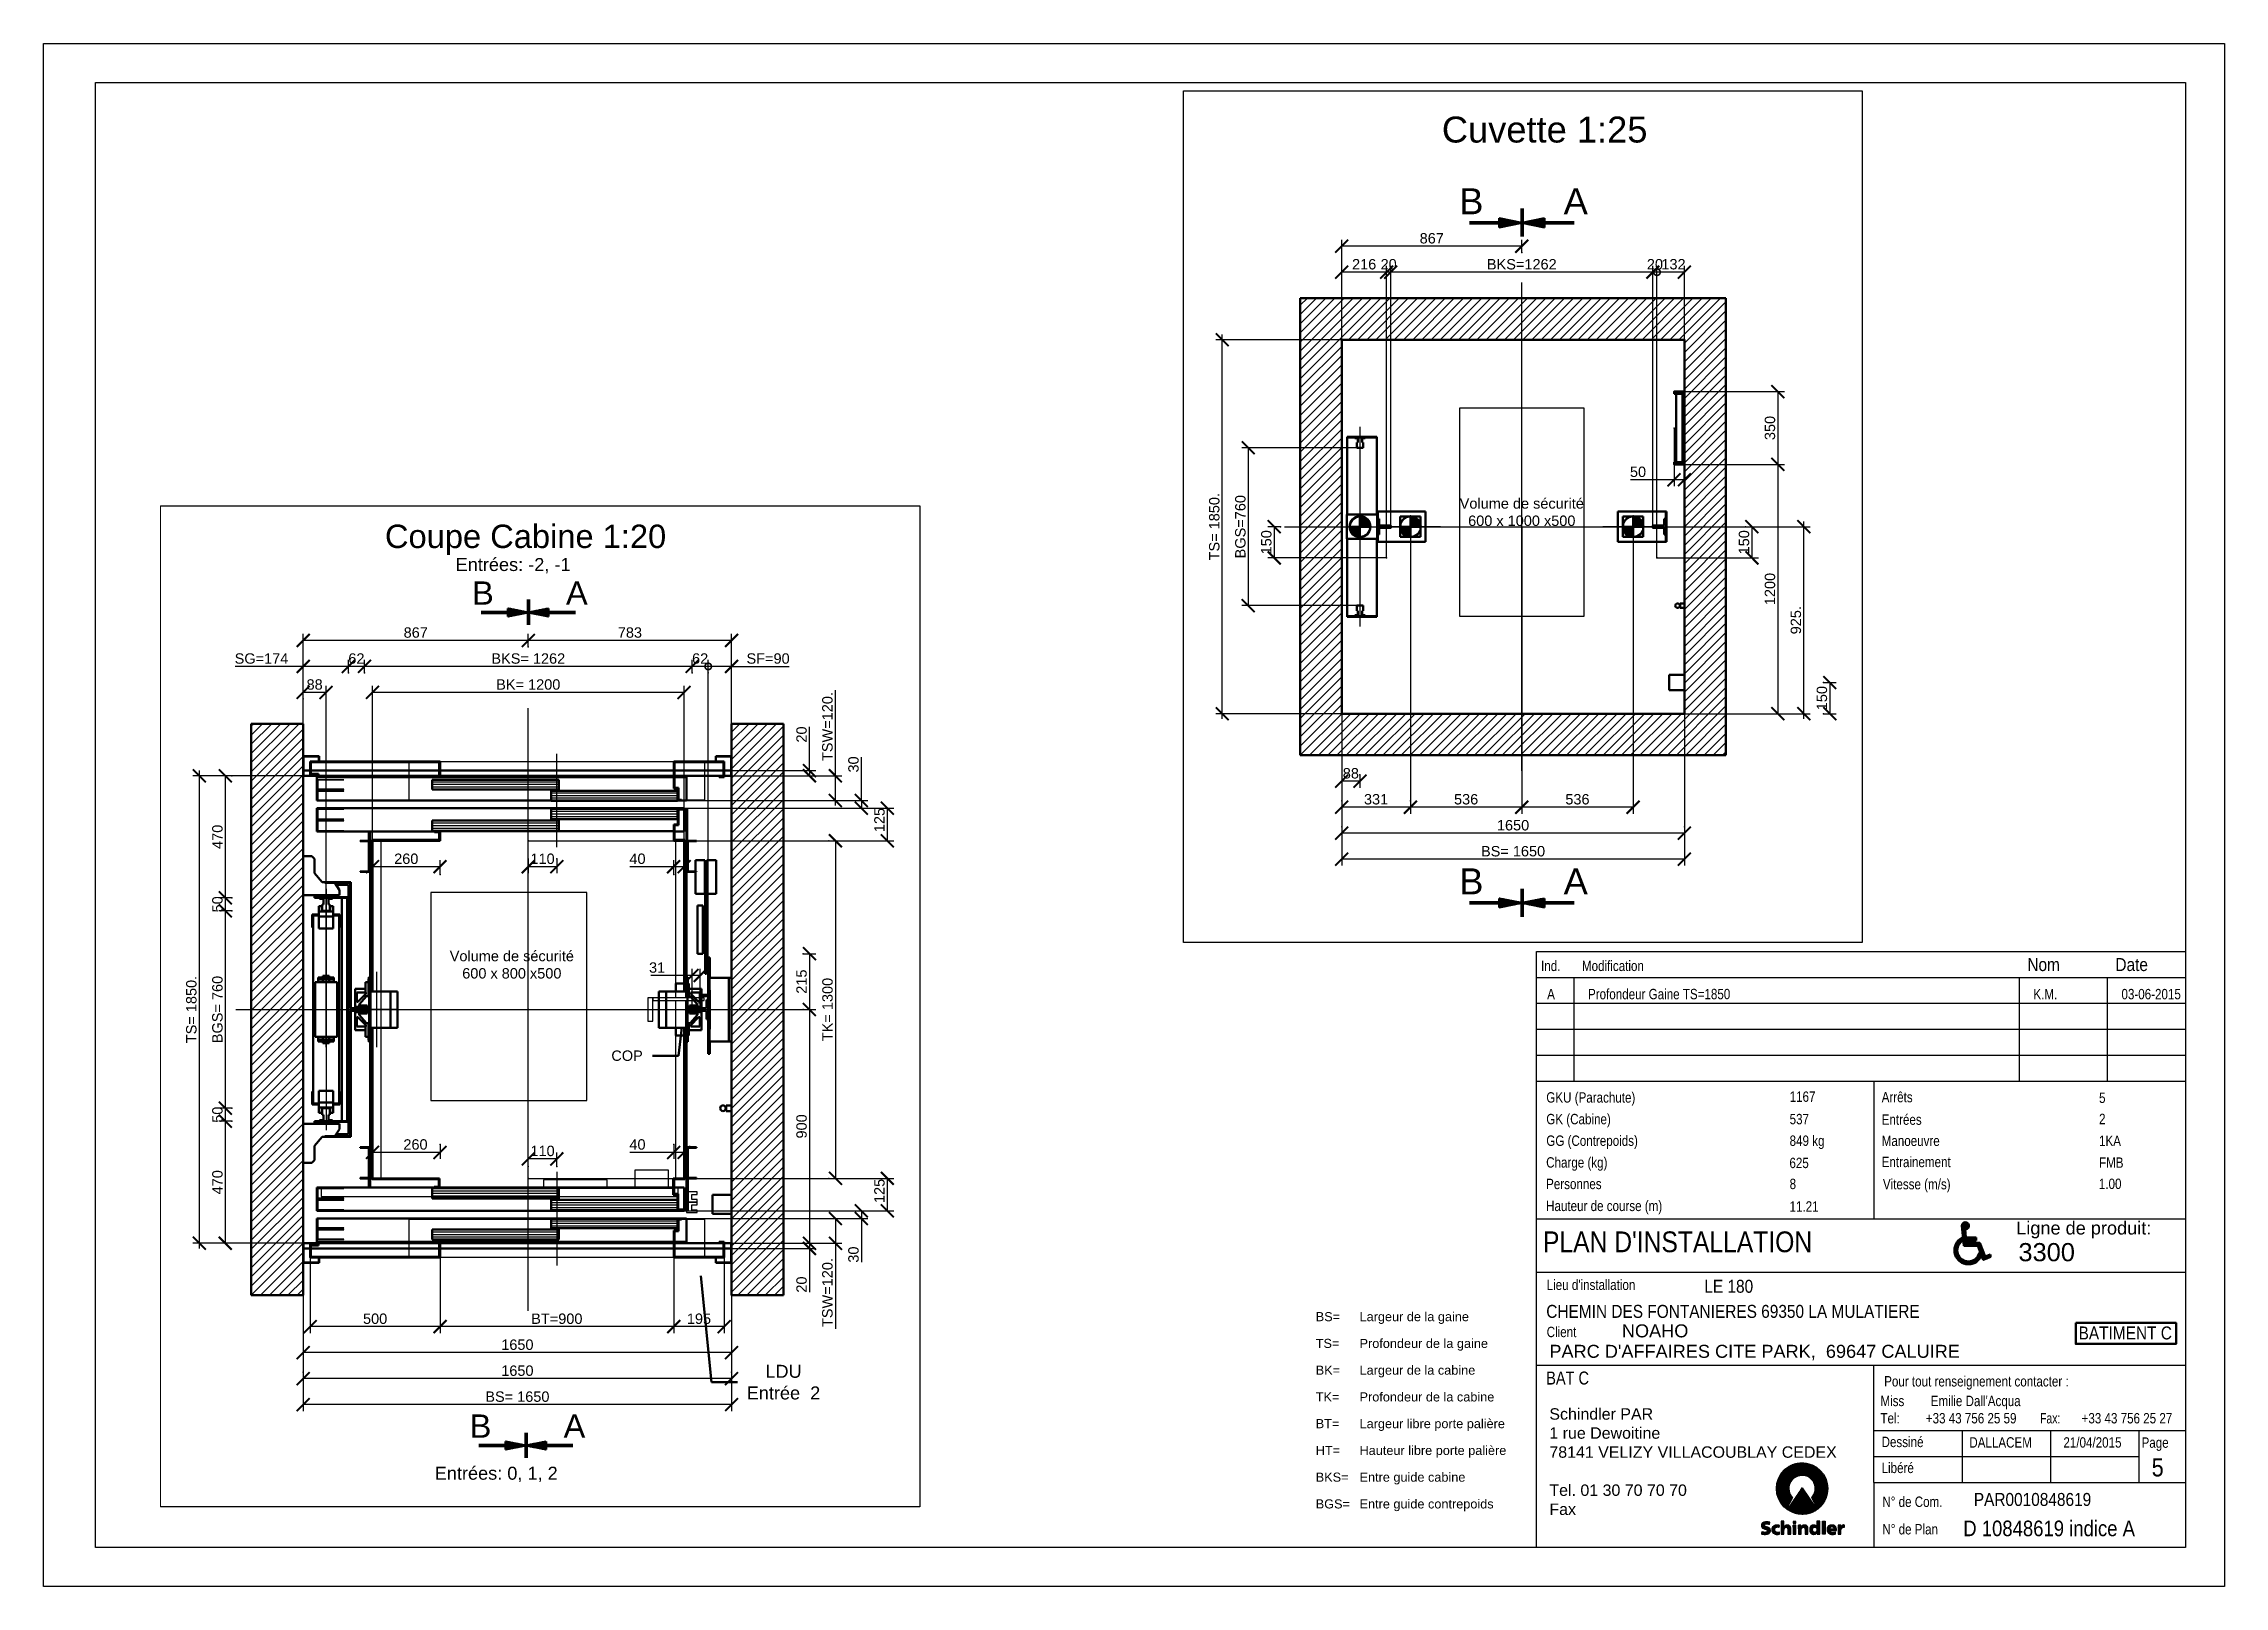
# Paper-space layout 'dynTemplateCommOrderA3LAYP01' of a CAD drawing. Header units: millimetres. Extents: x 0 to 420, y 0 to 297.
# The model-space entities are those that its viewports show. They can reach past a viewport. Long polylines and large blocks are cut down to what shows.
import ezdxf

# ---------------------------------------------------------------- set-up
doc = ezdxf.new("R2010")
doc.units = ezdxf.units.MM
doc.linetypes.add('AM_ISO02W050', pattern=[7.5, 6, -1.5])
doc.linetypes.add('AM_ISO08W050', pattern=[18, 12, -1.5, 3, -1.5])
for name, color, linetype, lineweight in [('AM_0', 7, 'Continuous', 50), ('AM_5', 3, 'Continuous', 25), ('AM_6', 2, 'Continuous', 35), ('LDBuffer-AM_0', 7, 'Continuous', 50), ('LDBuffer-AM_6', 2, 'Continuous', 35), ('LDBuffer-AM_7', 4, 'AM_ISO08W050', 25), ('LDCar-AM_0', 7, 'Continuous', 50), ('LDCar-AM_3', 6, 'AM_ISO02W050', 25), ('LDCar-AM_6', 2, 'Continuous', 35), ('LDCar-AM_7', 4, 'AM_ISO08W050', 25), ('LDCar-AM_8', 1, 'Continuous', 25), ('LDCarFrame-AM_0', 7, 'Continuous', 50), ('LDCarFrame-AM_3', 6, 'AM_ISO02W050', 25), ('LDCarFrame-AM_6', 2, 'Continuous', 35), ('LDElectricalComponents-AM_0', 7, 'Continuous', 50), ('LDElectricalComponents-AM_6', 2, 'Continuous', 35), ('LDGear-AM_0', 7, 'Continuous', 50), ('LDGear-AM_6', 2, 'Continuous', 35), ('LDGear-AM_7', 4, 'AM_ISO08W050', 25), ('LDGuides-AM_0', 7, 'Continuous', 50), ('LDGuides-AM_6', 2, 'Continuous', 35), ('LDHallButton-AM_0', 7, 'Continuous', 50), ('LDHallButton-AM_6', 2, 'Continuous', 35), ('LDRailBrackets-AM_0', 7, 'Continuous', 50), ('LDRailBrackets-AM_6', 2, 'Continuous', 35), ('LDRefugeSpace-AM_3', 6, 'AM_ISO02W050', 25), ('LDRefugeSpace-AM_6', 2, 'Continuous', 35), ('LDShaft-AM_0', 7, 'Continuous', 50), ('LDShaft-AM_5', 3, 'Continuous', 25), ('LDShaft-AM_6', 2, 'Continuous', 35), ('LDShaft-AM_7', 4, 'AM_ISO08W050', 25), ('LDShaft-AM_8', 1, 'Continuous', 25)]:
    doc.layers.add(name, color=color, linetype=linetype, lineweight=lineweight)
for name, color, linetype in [('AM_9', 253, 'Continuous'), ('CDO_ALL_DWG_FRAME', 7, 'Continuous'), ('CDO_TEMP', 1, 'Continuous'), ('DATA_ELEVATOR', 5, 'Continuous'), ('DXF', 7, 'Continuous'), ('INF_F05_F08', 7, 'Continuous'), ('TX25', 7, 'Continuous')]:
    doc.layers.add(name, color=color, linetype=linetype)
doc.layers.add('AM_VIEWS', color=1, linetype='Continuous', lineweight=25, plot=False)
doc.styles.add('CONVERTER_1', font='arial.ttf', dxfattribs={"height": 0.2})
doc.styles.add('CONVERTER_2', font='arial.ttf', dxfattribs={"height": 0.2})
doc.styles.add('LD', font='ARIALUNI.TTF')
doc.styles.get("Standard").update_dxf_attribs({"font": 'ARIALUNI.TTF'})
doc.dimstyles.new('LIFT', dxfattribs={"dimtxt": 2.5, "dimasz": 2.5, "dimexe": 1.25, "dimexo": 0, "dimgap": 0.5, "dimtad": 1, "dimdec": 0, "dimzin": 1, "dimdsep": 46, "dimtxsty": 'LD', "dimblk": 'ARCHTICK', "dimcen": 0, "dimdle": 1, "dimclrd": 3, "dimclre": 3, "dimclrt": 4, "dimadec": 0, "dimazin": 0, "dimtp": 0.1, "dimtm": 0.1, "dimtfac": 0.71, "dimtdec": 0, "dimtix": 1, "dimtmove": 0, "dimatfit": 3, "dimfxl": 1, "dimtolj": 1, "dimarcsym": 0})

psp = doc.layouts.new('dynTemplateCommOrderA3LAYP01')

# ---------------------------------------------------------------- texts
at = {"layer": 'CDO_ALL_DWG_FRAME', "style": 'CONVERTER_2'}
for s, height, width, p in [('Modification', 2, 0.8, (296.27, 118.46)), ('Nom', 2.5, 0.85, (382.05, 118.46)), ('Date', 2.5, 0.85, (399.01, 118.46)), ('Profondeur Gaine TS=1850', 2, 0.8, (297.44, 113.03)), ('K.M.', 2, 0.8, (383.22, 113.02)), ('03-06-2015', 2, 0.8, (400.18, 113.02)), ('LE 180', 2.5, 0.85, (319.84, 56.52)), ('CHEMIN DES FONTANIERES 69350 LA MULATIERE', 2.5, 0.85, (289.4, 51.69)), ('BATIMENT C', 2.5, 0.85, (391.92, 47.53)), ('BAT C', 2.5, 0.8, (289.4, 38.86)), ('+33 43 756 25 59', 2, 0.8, (362.5, 31.37)), ('+33 43 756 25 27', 2, 0.8, (392.5, 31.37)), ('21/04/2015', 2, 0.8, (389, 26.71)), ('N° de Com. ', 2, 0.8, (354.13, 15.29)), ('D 10848619 indice A', 3, 0.85, (369.71, 9.66)), ('N° de Plan', 2, 0.8, (354.13, 10))]:
    psp.add_text(s, height=height, dxfattribs=dict(at, width=width)).set_placement(p)
at = {"layer": 'CDO_ALL_DWG_FRAME'}
for s, height, width, p in [("PLAN D'INSTALLATION", 4, 0.85, (288.77, 64.33)), ('DALLACEM', 2, 0.8, (370.88, 26.71)), ('PAR0010848619', 2.5, 0.85, (371.74, 15.48))]:
    psp.add_text(s, height=height, dxfattribs=dict(at, width=width)).set_placement(p)
for s, height, p in [('Ligne de produit:', 2.5, (379.91, 67.74)), ('3300', 3.5, (380.34, 62.59))]:
    psp.add_text(s, height=height, dxfattribs=at).set_placement(p)
at = {"layer": 'CDO_TEMP', "style": 'CONVERTER_2'}
for s, height, width, p in [('Ind.', 2, 0.8, (288.4, 118.46)), ('A', 2, 0.8, (289.57, 113.03)), ("Lieu d'installation", 2, 0.8, (289.48, 57.05)), ('Client', 2, 0.8, (289.48, 47.98)), ('Pour tout renseignement contacter :', 2, 0.8, (354.48, 38.48)), ('Tel:', 2, 0.8, (353.76, 31.37)), ('Fax:', 2, 0.72, (384.5, 31.37)), ('Dessiné', 2, 0.8, (353.98, 26.81)), ('Page', 2, 0.8, (404.05, 26.68)), ('Libéré', 2, 0.8, (353.98, 21.81)), ('5', 3.5, 0.85, (406, 21.17))]:
    psp.add_text(s, height=height, dxfattribs=dict(at, width=width)).set_placement(p)
at = {"layer": 'CDO_TEMP', "linetype": 'Continuous', "style": 'CONVERTER_1', "width": 0.8}
for s, p in [('Miss', (353.76, 34.7)), ("Emilie Dall'Acqua", (363.45, 34.7))]:
    psp.add_text(s, height=2, dxfattribs=at).set_placement(p)
at = {"layer": 'DATA_ELEVATOR', "style": 'CONVERTER_2', "width": 0.8}
for s, p in [('GKU (Parachute)', (289.41, 93.13)), ('1167', (336.27, 93.28)), ('Arrêts', (354, 93.19)), ('5', (395.86, 93.06)), ('GK (Cabine)', (289.41, 88.96)), ('537', (336.27, 88.96)), ('Entrées', (354, 88.86)), ('2', (395.86, 88.98)), ('GG (Contrepoids)', (289.41, 84.8)), ('849 kg', (336.27, 84.8)), ('Manoeuvre', (354, 84.78)), ('1KA', (395.86, 84.78)), ('Charge (kg)', (289.38, 80.62)), ('625', (336.23, 80.52)), ('Entrainement', (354, 80.71)), ('FMB', (395.86, 80.58)), ('Personnes', (289.37, 76.48)), ('8', (336.27, 76.48)), ('Vitesse (m/s)', (354.23, 76.43)), ('1.00', (395.83, 76.5)), ('Hauteur de course (m)', (289.37, 72.25)), ('11.21', (336.26, 72.14))]:
    psp.add_text(s, height=2, dxfattribs=at).set_placement(p)

msp = doc.modelspace()

# ---------------------------------------------------------------- texts
at = {"layer": 'LDShaft-AM_0', "style": 'LD'}
for s, insert, char_height, attachment_point in [('\\fArial Unicode MS|b0|i0|u0;\\C256;Cuvette 1:25', (38941.8, 3724), 125, 8), ('\\fArial Unicode MS|b0|i0|u0;\\C256;Coupe Cabine 1:20', (42652.5, 3564.8), 90, 8), ('\\fArial Unicode MS|b0|i0|u0;\\C256;Entrées: -2, -1', (42604.4, 3523.8), 50, 5), ('\\fArial Unicode MS|b0|i0|u0;\\C256;Volume de sécurité\\P600 x 1000 x500 ', (38831.7, 1946.8), 50, 5), ('\\fArial Unicode MS|b0|i0|u0;\\C256;Volume de sécurité\\P600 x 800 x500 ', (42599.5, 1987.4), 40, 5), ('\\fArial Unicode MS|b0|i0|u0;\\C256;Entrées: 0, 1, 2', (42539.4, 25), 50, 5)]:
    msp.add_mtext(s, dxfattribs=dict(at, insert=insert, char_height=char_height, attachment_point=attachment_point))

# ---------------------------------------------------------------- blocks, each defined once
blk = doc.blocks.new('BORD_COMM_FRAME_A3')
at = {"layer": 'DXF'}
for p, q in [((0, 297), (420, 297)), ((0, 0), (0, 297)), ((420, 297), (420, 0)), ((10, 7.5), (10, 289.5)), ((10, 289.5), (412.5, 289.5)), ((412.5, 289.5), (412.5, 7.5)), ((412.5, 7.5), (10, 7.5)), ((420, 0), (0, 0))]:
    blk.add_line(p, q, dxfattribs=at)
blk = doc.blocks.new('LD_20150423135319_00000053')
at = {"layer": 'LDShaft-AM_0'}
blk.add_blockref('BORD_COMM_FRAME_A3', (0, 0), dxfattribs=at)
blk = doc.blocks.new('LD_20150423135319_00000055')
at = {"layer": 'CDO_ALL_DWG_FRAME', "style": 'CONVERTER_1'}
for s, p in [('NOAHO ', (13.96, 3.94)), ("PARC D'AFFAIRES CITE PARK,  69647 CALUIRE", (0, 0))]:
    blk.add_text(s, height=2.5, dxfattribs=at).set_placement(p)
blk = doc.blocks.new('DWGTEXTBLOCK_ABBREVIATIONS_LAY01')
at = {"layer": 'TX25'}
for s, p in [('BS=', (-66.4, 5.86)), ('TS=', (-66.4, 0.71)), ('BK=', (-66.4, -4.44)), ('TK=', (-66.4, -9.59)), ('BT=', (-66.4, -14.74)), ('HT=', (-66.4, -19.89)), ('BKS=', (-66.4, -25.04)), ('BGS=', (-66.4, -30.19))]:
    blk.add_text(s, height=1.75, dxfattribs=at).set_placement(p)
blk = doc.blocks.new('LD_20150423135319_00000056')
at = {"layer": 'LDShaft-AM_0'}
blk.add_blockref('DWGTEXTBLOCK_ABBREVIATIONS_LAY01', (66.4, 30.19), dxfattribs=at)
for s, p in [('Largeur de la gaine', (8.44, 36.05)), ('Profondeur de la gaine', (8.44, 30.9)), ('Largeur de la cabine', (8.44, 25.75)), ('Profondeur de la cabine', (8.44, 20.6)), ('Largeur libre porte palière', (8.44, 15.45)), ('Hauteur libre porte palière', (8.44, 10.3)), ('Entre guide cabine', (8.44, 5.15)), ('Entre guide contrepoids', (8.44, 0))]:
    blk.add_text(s, height=1.75, dxfattribs=at).set_placement(p)
blk = doc.blocks.new('DWG_COMM_WHEELCHAIR')
at = {"color": 7, "linetype": 'Continuous'}
for p, q in [((3.57, 10.08), (4.92, 10.08)), ((3.57, 10.06), (4.92, 10.06)), ((3.57, 10.04), (4.92, 10.04)), ((3.57, 10.03), (4.92, 10.03)), ((3.57, 10.01), (4.92, 10.01)), ((3.57, 10.01), (3.92, 6.18)), ((3.57, 9.99), (4.92, 9.99)), ((3.57, 9.97), (4.92, 9.97)), ((3.58, 10.13), (4.91, 10.13)), ((3.58, 10.12), (4.92, 10.12)), ((3.58, 10.1), (4.92, 10.1)), ((3.58, 9.95), (4.92, 9.95)), ((3.58, 9.94), (4.92, 9.94)), ((3.58, 9.92), (4.92, 9.92)), ((3.58, 9.9), (4.92, 9.9)), ((3.58, 9.88), (4.91, 9.88)), ((3.58, 9.86), (4.91, 9.86)), ((3.59, 10.19), (4.9, 10.19)), ((3.59, 10.17), (4.9, 10.17)), ((3.59, 10.15), (4.91, 10.15)), ((3.59, 9.85), (4.9, 9.85)), ((3.59, 9.83), (4.9, 9.83)), ((3.59, 9.81), (4.89, 9.81)), ((3.59, 9.79), (4.89, 9.79)), ((3.59, 9.77), (4.88, 9.77)), ((3.59, 9.76), (4.88, 9.76)), ((3.59, 9.74), (4.87, 9.74)), ((3.6, 10.21), (4.89, 10.21)), ((3.6, 9.72), (4.86, 9.72)), ((3.6, 9.7), (4.85, 9.7)), ((3.6, 9.68), (4.84, 9.68)), ((3.6, 9.67), (4.83, 9.67)), ((3.6, 9.65), (4.82, 9.65)), ((3.6, 9.63), (4.81, 9.63)), ((3.61, 10.24), (4.88, 10.24)), ((3.61, 10.22), (4.89, 10.22)), ((3.61, 9.61), (4.8, 9.61)), ((3.61, 9.59), (4.78, 9.59)), ((3.61, 9.58), (4.77, 9.58)), ((3.61, 9.56), (4.75, 9.56)), ((3.61, 9.54), (4.74, 9.54)), ((3.61, 9.52), (4.72, 9.52)), ((3.62, 10.26), (4.88, 10.26)), ((3.62, 9.5), (4.7, 9.5)), ((3.62, 9.49), (4.68, 9.49)), ((3.62, 9.47), (4.65, 9.47)), ((3.62, 9.45), (4.63, 9.45)), ((3.62, 9.43), (4.6, 9.43)), ((3.62, 9.41), (4.57, 9.41)), ((3.63, 10.3), (4.86, 10.3)), ((3.63, 10.28), (4.87, 10.28)), ((3.63, 9.4), (4.53, 9.4)), ((3.63, 9.38), (4.49, 9.38)), ((3.63, 9.36), (4.44, 9.36)), ((3.63, 9.34), (4.36, 9.34)), ((3.63, 9.32), (4.2, 9.32)), ((3.63, 9.31), (4.2, 9.31)), ((3.64, 10.31), (4.85, 10.31)), ((3.64, 9.29), (4.2, 9.29)), ((3.64, 9.27), (4.2, 9.27)), ((3.64, 9.25), (4.2, 9.25)), ((3.64, 9.23), (4.21, 9.23)), ((3.64, 9.22), (4.21, 9.22)), ((3.64, 9.2), (4.21, 9.2)), ((3.65, 10.33), (4.84, 10.33)), ((3.65, 9.18), (4.21, 9.18)), ((3.65, 9.16), (4.21, 9.16)), ((3.65, 9.14), (4.21, 9.14)), ((3.65, 9.13), (4.21, 9.13)), ((3.65, 9.11), (4.22, 9.11)), ((3.65, 9.09), (4.22, 9.09)), ((3.66, 10.35), (4.83, 10.35)), ((3.66, 9.07), (4.22, 9.07)), ((3.66, 9.05), (4.22, 9.05)), ((3.66, 9.04), (4.22, 9.04)), ((3.66, 9.02), (4.22, 9.02)), ((3.66, 9), (4.23, 9)), ((3.66, 8.98), (4.23, 8.98)), ((3.67, 10.37), (4.82, 10.37)), ((3.67, 8.96), (4.23, 8.96)), ((3.67, 8.95), (4.23, 8.95)), ((3.67, 8.93), (4.23, 8.93)), ((3.67, 8.91), (4.23, 8.91)), ((3.67, 8.89), (4.24, 8.89)), ((3.67, 8.87), (4.24, 8.87)), ((3.67, 8.86), (4.24, 8.86)), ((3.68, 8.84), (4.24, 8.84)), ((3.68, 8.82), (4.24, 8.82)), ((3.68, 8.8), (4.24, 8.8)), ((3.68, 8.78), (4.25, 8.78)), ((3.68, 8.77), (4.25, 8.77)), ((3.68, 8.75), (4.25, 8.75)), ((3.69, 10.39), (4.81, 10.39)), ((3.69, 8.73), (4.25, 8.73)), ((3.69, 8.71), (4.25, 8.71)), ((3.69, 8.69), (4.25, 8.69)), ((3.69, 8.68), (4.26, 8.68)), ((3.69, 8.66), (4.26, 8.66)), ((3.69, 8.64), (4.26, 8.64)), ((3.7, 10.4), (4.8, 10.4)), ((3.7, 8.62), (4.26, 8.62)), ((3.7, 8.6), (4.26, 8.6)), ((3.7, 8.59), (4.26, 8.59)), ((3.7, 8.57), (4.27, 8.57)), ((3.7, 8.55), (4.27, 8.55)), ((3.7, 8.53), (4.27, 8.53)), ((3.71, 10.42), (4.78, 10.42)), ((3.71, 8.51), (4.27, 8.51)), ((3.71, 8.5), (4.27, 8.5)), ((3.71, 8.48), (4.27, 8.48)), ((3.71, 8.46), (4.28, 8.46)), ((3.71, 8.44), (4.28, 8.44)), ((3.71, 8.42), (4.28, 8.42)), ((3.72, 8.41), (4.28, 8.41)), ((3.73, 10.44), (4.77, 10.44)), ((3.74, 10.46), (4.75, 10.46)), ((3.76, 10.48), (4.74, 10.48)), ((3.78, 10.49), (4.72, 10.49)), ((3.79, 10.51), (4.7, 10.51)), ((3.82, 10.53), (4.68, 10.53)), ((3.84, 10.55), (4.66, 10.55)), ((3.86, 10.57), (4.63, 10.57)), ((3.89, 10.58), (4.6, 10.58)), ((3.92, 10.6), (4.57, 10.6)), ((3.96, 10.62), (4.54, 10.62)), ((4, 10.64), (4.5, 10.64)), ((4.05, 10.66), (4.45, 10.66)), ((4.12, 10.67), (4.37, 10.67)), ((4.34, 7.76), (4.2, 9.33)), ((2.12, 5.47), (2.69, 5.47)), ((2.12, 5.45), (2.69, 5.45)), ((2.12, 5.44), (2.68, 5.44)), ((2.12, 5.42), (2.68, 5.42)), ((2.12, 5.4), (2.68, 5.4)), ((2.12, 5.38), (2.68, 5.38)), ((2.12, 5.36), (2.68, 5.36)), ((2.12, 5.35), (2.68, 5.35)), ((2.12, 5.33), (2.68, 5.33)), ((2.12, 5.31), (2.68, 5.31)), ((2.12, 5.29), (2.68, 5.29)), ((2.12, 5.27), (2.68, 5.27)), ((2.12, 5.26), (2.68, 5.26)), ((2.12, 5.24), (2.68, 5.24)), ((2.12, 5.22), (2.68, 5.22)), ((2.12, 5.2), (2.68, 5.2)), ((2.12, 5.18), (2.68, 5.18)), ((2.12, 5.17), (2.68, 5.17)), ((2.12, 5.15), (2.68, 5.15)), ((2.12, 5.13), (2.68, 5.13)), ((2.12, 5.11), (2.69, 5.11)), ((2.12, 5.09), (2.69, 5.09)), ((2.13, 5.58), (2.7, 5.58)), ((2.13, 5.56), (2.7, 5.56)), ((2.13, 5.54), (2.69, 5.54)), ((2.13, 5.53), (2.69, 5.53)), ((2.13, 5.51), (2.69, 5.51)), ((2.13, 5.49), (2.69, 5.49)), ((2.13, 5.08), (2.69, 5.08)), ((2.13, 5.06), (2.69, 5.06)), ((2.13, 5.04), (2.69, 5.04)), ((2.13, 5.02), (2.69, 5.02)), ((2.13, 5), (2.7, 5)), ((2.13, 4.99), (2.7, 4.99)), ((2.14, 5.67), (2.71, 5.67)), ((2.14, 5.65), (2.71, 5.65)), ((2.14, 5.63), (2.71, 5.63)), ((2.14, 5.62), (2.7, 5.62)), ((2.14, 5.6), (2.7, 5.6)), ((2.14, 4.97), (2.7, 4.97)), ((2.14, 4.95), (2.7, 4.95)), ((2.14, 4.93), (2.71, 4.93)), ((2.14, 4.91), (2.71, 4.91)), ((2.15, 5.72), (2.72, 5.72)), ((2.15, 5.71), (2.72, 5.71)), ((2.15, 5.69), (2.72, 5.69)), ((2.15, 4.9), (2.71, 4.9)), ((2.15, 4.88), (2.72, 4.88)), ((2.15, 4.86), (2.72, 4.86)), ((2.15, 4.84), (2.72, 4.84)), ((2.16, 5.78), (2.74, 5.78)), ((2.16, 5.76), (2.73, 5.76)), ((2.16, 5.74), (2.73, 5.74)), ((2.16, 4.82), (2.73, 4.82)), ((2.16, 4.81), (2.73, 4.81)), ((2.16, 4.79), (2.74, 4.79)), ((2.17, 5.83), (2.75, 5.83)), ((2.17, 5.81), (2.75, 5.81)), ((2.17, 5.8), (2.74, 5.8)), ((2.17, 4.77), (2.74, 4.77)), ((2.17, 4.75), (2.75, 4.75)), ((2.17, 4.73), (2.75, 4.73)), ((2.18, 5.89), (2.77, 5.89)), ((2.18, 5.87), (2.76, 5.87)), ((2.18, 5.85), (2.76, 5.85)), ((2.18, 4.72), (2.76, 4.72)), ((2.18, 4.7), (2.76, 4.7)), ((2.19, 5.92), (2.78, 5.92)), ((2.19, 5.9), (2.77, 5.9)), ((2.19, 4.68), (2.77, 4.68)), ((2.19, 4.66), (2.77, 4.66)), ((2.19, 4.64), (2.78, 4.64)), ((2.2, 5.96), (2.79, 5.96)), ((2.2, 5.94), (2.78, 5.94)), ((2.2, 4.63), (2.78, 4.63)), ((2.2, 4.61), (2.79, 4.61)), ((2.21, 5.99), (2.8, 5.99)), ((2.21, 5.98), (2.79, 5.98)), ((2.21, 4.59), (2.79, 4.59)), ((2.21, 4.57), (2.8, 4.57)), ((2.22, 6.03), (2.81, 6.03)), ((2.22, 6.01), (2.81, 6.01)), ((2.22, 4.55), (2.81, 4.55)), ((2.22, 4.54), (2.81, 4.54)), ((2.23, 6.07), (2.83, 6.07)), ((2.23, 6.05), (2.82, 6.05)), ((2.23, 4.52), (2.82, 4.52)), ((2.23, 4.5), (2.83, 4.5)), ((2.24, 6.1), (2.84, 6.1)), ((2.24, 6.08), (2.83, 6.08)), ((2.24, 4.48), (2.83, 4.48)), ((2.25, 6.12), (2.85, 6.12)), ((2.25, 4.46), (2.84, 4.46)), ((2.25, 4.45), (2.85, 4.45)), ((2.26, 6.16), (2.87, 6.16)), ((2.26, 6.14), (2.86, 6.14)), ((2.26, 4.43), (2.86, 4.43)), ((2.26, 4.41), (2.86, 4.41)), ((2.27, 6.19), (2.88, 6.19)), ((2.27, 6.17), (2.87, 6.17)), ((2.27, 4.39), (2.87, 4.39)), ((2.28, 6.21), (2.89, 6.21)), ((2.28, 4.37), (2.88, 4.37)), ((2.28, 4.36), (2.89, 4.36)), ((2.29, 6.25), (2.91, 6.25)), ((2.29, 6.23), (2.9, 6.23)), ((2.29, 4.34), (2.9, 4.34)), ((2.3, 6.26), (2.92, 6.26)), ((2.3, 4.32), (2.91, 4.32)), ((2.3, 4.3), (2.92, 4.3)), ((2.31, 6.28), (2.93, 6.28)), ((2.31, 4.28), (2.93, 4.28)), ((2.32, 6.32), (2.95, 6.32)), ((2.32, 6.3), (2.94, 6.3)), ((2.32, 4.27), (2.94, 4.27)), ((2.32, 4.25), (2.95, 4.25)), ((2.33, 6.34), (2.96, 6.34)), ((2.33, 4.23), (2.96, 4.23)), ((2.34, 6.35), (2.97, 6.35)), ((2.34, 4.21), (2.97, 4.21)), ((2.35, 6.39), (2.99, 6.39)), ((2.35, 6.37), (2.98, 6.37)), ((2.36, 6.41), (3, 6.41)), ((2.37, 6.43), (3.01, 6.43)), ((2.38, 6.44), (3.02, 6.44)), ((2.39, 6.46), (3.03, 6.46)), ((2.4, 6.5), (3.06, 6.5)), ((2.4, 6.48), (3.05, 6.48)), ((2.41, 6.52), (3.07, 6.52)), ((2.42, 6.53), (3.08, 6.53)), ((2.43, 6.55), (3.1, 6.55)), ((2.44, 6.57), (3.11, 6.57)), ((2.45, 6.59), (3.12, 6.59)), ((2.46, 6.61), (3.14, 6.61)), ((2.47, 6.62), (3.15, 6.62)), ((2.48, 6.64), (3.17, 6.64)), ((2.49, 6.66), (3.18, 6.66)), ((2.5, 6.68), (3.2, 6.68)), ((2.51, 6.7), (3.21, 6.7)), ((2.53, 6.71), (3.23, 6.71)), ((2.54, 6.73), (3.25, 6.73)), ((2.55, 6.75), (3.26, 6.75)), ((2.56, 6.77), (3.28, 6.77)), ((2.57, 6.79), (3.3, 6.79)), ((2.58, 6.8), (3.31, 6.8)), ((2.6, 6.82), (3.33, 6.82)), ((2.61, 6.84), (3.35, 6.84)), ((2.62, 6.86), (3.37, 6.86)), ((2.64, 6.88), (3.39, 6.88)), ((2.65, 6.89), (3.41, 6.89)), ((2.66, 6.91), (3.43, 6.91)), ((2.68, 6.93), (3.45, 6.93)), ((2.69, 6.95), (3.48, 6.95)), ((2.7, 6.97), (3.5, 6.97)), ((2.72, 6.98), (3.52, 6.98)), ((2.73, 7), (3.55, 7)), ((2.75, 7.02), (3.57, 7.02)), ((2.76, 7.04), (3.6, 7.04)), ((2.78, 7.06), (3.61, 7.06)), ((2.79, 7.07), (3.61, 7.07)), ((2.81, 7.09), (3.61, 7.09)), ((2.83, 7.11), (3.61, 7.11)), ((2.84, 7.13), (3.6, 7.13)), ((2.86, 7.15), (3.6, 7.15)), ((2.88, 7.16), (3.6, 7.16)), ((2.9, 7.18), (3.6, 7.18)), ((2.91, 7.2), (3.6, 7.2)), ((2.93, 7.22), (3.6, 7.22)), ((2.95, 7.24), (3.59, 7.24)), ((2.97, 7.25), (3.59, 7.25)), ((2.99, 7.27), (3.59, 7.27)), ((3.01, 7.29), (3.59, 7.29)), ((3.03, 7.31), (3.59, 7.31)), ((3.05, 7.33), (3.59, 7.33)), ((3.07, 7.34), (3.59, 7.34)), ((3.09, 7.36), (3.58, 7.36)), ((3.11, 7.38), (3.58, 7.38)), ((3.14, 7.4), (3.58, 7.4)), ((3.16, 7.42), (3.58, 7.42)), ((3.18, 7.43), (3.58, 7.43)), ((3.21, 7.45), (3.58, 7.45)), ((3.23, 7.47), (3.57, 7.47)), ((3.26, 7.49), (3.57, 7.49)), ((3.28, 7.51), (3.57, 7.51)), ((3.31, 7.52), (3.57, 7.52)), ((3.33, 7.54), (3.57, 7.54)), ((3.36, 7.56), (3.57, 7.56)), ((3.39, 7.58), (3.57, 7.58)), ((3.42, 7.6), (3.56, 7.6)), ((3.45, 7.61), (3.56, 7.61)), ((3.48, 7.63), (3.56, 7.63)), ((3.51, 7.65), (3.56, 7.65)), ((3.55, 7.67), (3.56, 7.67)), ((3.56, 7.67), (3.61, 7.05)), ((3.72, 8.39), (4.28, 8.39)), ((3.72, 8.37), (4.28, 8.37)), ((3.72, 8.35), (4.29, 8.35)), ((3.72, 8.33), (4.29, 8.33)), ((3.72, 8.32), (4.29, 8.32)), ((3.73, 8.3), (4.29, 8.3)), ((3.73, 8.28), (4.29, 8.28)), ((3.73, 8.26), (4.29, 8.26)), ((3.73, 8.24), (4.3, 8.24)), ((3.73, 8.23), (4.3, 8.23)), ((3.73, 8.21), (4.3, 8.21)), ((3.74, 8.19), (4.3, 8.19)), ((3.74, 8.17), (4.3, 8.17)), ((3.74, 8.15), (4.3, 8.15)), ((3.74, 8.14), (4.31, 8.14)), ((3.74, 8.12), (4.31, 8.12)), ((3.74, 8.1), (4.31, 8.1)), ((3.75, 8.08), (4.31, 8.08)), ((3.75, 8.06), (4.31, 8.06)), ((3.75, 8.05), (4.31, 8.05)), ((3.75, 8.03), (4.32, 8.03)), ((3.75, 8.01), (4.32, 8.01)), ((3.75, 7.99), (4.32, 7.99)), ((3.75, 7.97), (4.32, 7.97)), ((3.76, 7.96), (4.32, 7.96)), ((3.76, 7.94), (4.32, 7.94)), ((3.76, 7.92), (4.33, 7.92)), ((3.76, 7.9), (4.33, 7.9)), ((3.76, 7.88), (4.33, 7.88)), ((3.76, 7.87), (4.33, 7.87)), ((3.77, 7.85), (4.33, 7.85)), ((3.77, 7.83), (4.33, 7.83)), ((3.77, 7.81), (4.34, 7.81)), ((3.77, 7.79), (4.34, 7.79)), ((3.77, 7.78), (4.34, 7.78)), ((3.77, 7.76), (6.34, 7.76)), ((3.78, 7.74), (6.34, 7.74)), ((3.78, 7.72), (6.34, 7.72)), ((3.78, 7.7), (6.34, 7.7)), ((3.78, 7.69), (6.34, 7.69)), ((3.78, 7.67), (6.34, 7.67)), ((3.78, 7.65), (6.34, 7.65)), ((3.79, 7.63), (6.34, 7.63)), ((3.79, 7.61), (6.34, 7.61)), ((3.79, 7.6), (6.34, 7.6)), ((3.79, 7.58), (6.34, 7.58)), ((3.79, 7.56), (6.34, 7.56)), ((3.79, 7.54), (6.34, 7.54)), ((3.8, 7.52), (6.34, 7.52)), ((3.8, 7.51), (6.34, 7.51)), ((3.8, 7.49), (6.34, 7.49)), ((3.8, 7.47), (6.34, 7.47)), ((3.8, 7.45), (6.34, 7.45)), ((3.8, 7.43), (6.34, 7.43)), ((3.81, 7.42), (6.34, 7.42)), ((3.81, 7.4), (6.34, 7.4)), ((3.81, 7.38), (6.34, 7.38)), ((3.81, 7.36), (6.34, 7.36)), ((3.81, 7.34), (6.34, 7.34)), ((3.81, 7.33), (6.34, 7.33)), ((3.82, 7.31), (6.34, 7.31)), ((3.82, 7.29), (6.34, 7.29)), ((3.82, 7.27), (6.34, 7.27)), ((3.82, 7.25), (6.34, 7.25)), ((3.82, 7.24), (6.34, 7.24)), ((3.82, 7.22), (6.34, 7.22)), ((3.82, 7.2), (6.34, 7.2)), ((3.83, 7.18), (4.39, 7.18)), ((3.83, 7.16), (4.39, 7.16)), ((3.83, 7.15), (4.39, 7.15)), ((3.83, 7.13), (4.4, 7.13)), ((3.83, 7.11), (4.4, 7.11)), ((3.83, 7.09), (4.4, 7.09)), ((3.84, 7.07), (4.4, 7.07)), ((3.84, 7.06), (4.4, 7.06)), ((3.84, 7.04), (4.4, 7.04)), ((3.84, 7.02), (4.41, 7.02)), ((3.84, 7), (4.41, 7)), ((3.84, 6.98), (4.41, 6.98)), ((3.85, 6.97), (4.41, 6.97)), ((3.85, 6.95), (4.41, 6.95)), ((3.85, 6.93), (4.41, 6.93)), ((3.85, 6.91), (4.42, 6.91)), ((3.85, 6.89), (4.42, 6.89)), ((3.85, 6.88), (4.42, 6.88)), ((3.86, 6.86), (4.42, 6.86)), ((3.86, 6.84), (4.42, 6.84)), ((3.86, 6.82), (4.42, 6.82)), ((3.86, 6.8), (4.42, 6.8)), ((3.86, 6.79), (4.43, 6.79)), ((3.86, 6.77), (4.43, 6.77)), ((3.87, 6.75), (4.43, 6.75)), ((3.87, 6.73), (7.01, 6.73)), ((3.87, 6.71), (7.02, 6.71)), ((3.87, 6.7), (7.02, 6.7)), ((3.87, 6.68), (7.03, 6.68)), ((3.87, 6.66), (7.04, 6.66)), ((3.88, 6.64), (7.04, 6.64)), ((3.88, 6.62), (7.05, 6.62)), ((3.88, 6.61), (7.06, 6.61)), ((3.88, 6.59), (7.07, 6.59)), ((3.88, 6.57), (7.07, 6.57)), ((3.88, 6.55), (7.08, 6.55)), ((3.89, 6.53), (7.09, 6.53)), ((3.89, 6.52), (7.09, 6.52)), ((3.89, 6.5), (7.1, 6.5)), ((3.89, 6.48), (7.11, 6.48)), ((3.89, 6.46), (7.11, 6.46)), ((3.89, 6.44), (7.12, 6.44)), ((3.9, 6.43), (7.13, 6.43)), ((3.9, 6.41), (7.14, 6.41)), ((3.9, 6.39), (7.14, 6.39)), ((3.9, 6.37), (7.15, 6.37)), ((3.9, 6.35), (7.16, 6.35)), ((3.9, 6.34), (7.16, 6.34)), ((3.9, 6.32), (7.17, 6.32)), ((3.91, 6.3), (7.18, 6.3)), ((3.91, 6.28), (7.18, 6.28)), ((3.91, 6.26), (7.19, 6.26)), ((3.91, 6.25), (7.2, 6.25)), ((3.91, 6.23), (7.21, 6.23)), ((3.91, 6.21), (7.21, 6.21)), ((3.92, 6.19), (7.22, 6.19)), ((3.92, 6.18), (6.62, 6.18)), ((6.34, 7.76), (4.34, 7.76)), ((4.43, 6.75), (4.39, 7.2)), ((4.39, 7.2), (6.34, 7.2)), ((7, 6.75), (4.43, 6.75)), ((6.34, 7.2), (6.34, 7.76)), ((6.62, 6.18), (7.68, 3.46)), ((6.62, 6.17), (7.23, 6.17)), ((6.63, 6.16), (7.23, 6.16)), ((6.63, 6.14), (7.24, 6.14)), ((6.64, 6.12), (7.25, 6.12)), ((6.65, 6.1), (7.25, 6.1)), ((6.66, 6.08), (7.26, 6.08)), ((6.66, 6.07), (7.27, 6.07)), ((6.67, 6.05), (7.28, 6.05)), ((6.67, 4.21), (7.14, 4.21)), ((6.68, 6.03), (7.28, 6.03)), ((6.68, 6.01), (7.29, 6.01)), ((6.68, 4.23), (7.14, 4.23)), ((6.69, 5.99), (7.3, 5.99)), ((6.69, 4.25), (7.13, 4.25)), ((6.7, 5.98), (7.3, 5.98)), ((6.7, 5.96), (7.31, 5.96)), ((6.7, 4.27), (7.12, 4.27)), ((6.71, 5.94), (7.32, 5.94)), ((6.71, 4.28), (7.12, 4.28)), ((6.72, 5.92), (7.32, 5.92)), ((6.72, 4.3), (7.11, 4.3)), ((6.73, 5.9), (7.33, 5.9)), ((6.73, 5.89), (7.34, 5.89)), ((6.73, 4.34), (7.09, 4.34)), ((6.73, 4.32), (7.1, 4.32)), ((6.74, 5.87), (7.35, 5.87)), ((6.74, 4.36), (7.09, 4.36)), ((6.75, 5.85), (7.35, 5.85)), ((6.75, 5.83), (7.36, 5.83)), ((6.75, 4.37), (7.08, 4.37)), ((6.76, 5.81), (7.37, 5.81)), ((6.76, 4.39), (7.07, 4.39)), ((6.77, 5.8), (7.37, 5.8)), ((6.77, 4.41), (7.07, 4.41)), ((6.78, 5.78), (7.38, 5.78)), ((6.78, 5.76), (7.39, 5.76)), ((6.78, 4.45), (7.05, 4.45)), ((6.78, 4.43), (7.06, 4.43)), ((6.79, 5.74), (7.39, 5.74)), ((6.79, 4.46), (7.05, 4.46)), ((6.8, 5.72), (7.4, 5.72)), ((6.8, 5.71), (7.41, 5.71)), ((6.8, 4.48), (7.04, 4.48)), ((6.81, 5.69), (7.42, 5.69)), ((6.81, 4.52), (7.02, 4.52)), ((6.81, 4.5), (7.03, 4.5)), ((6.82, 5.67), (7.42, 5.67)), ((6.82, 5.65), (7.43, 5.65)), ((6.82, 4.54), (7.02, 4.54)), ((6.83, 5.63), (7.44, 5.63)), ((6.83, 4.57), (7, 4.57)), ((6.83, 4.55), (7.01, 4.55)), ((6.84, 5.62), (7.44, 5.62)), ((6.84, 4.59), (7, 4.59)), ((6.85, 5.6), (7.45, 5.6)), ((6.85, 5.58), (7.46, 5.58)), ((6.85, 4.63), (6.98, 4.63)), ((6.85, 4.61), (6.99, 4.61)), ((6.86, 5.56), (7.46, 5.56)), ((6.86, 4.66), (6.97, 4.66)), ((6.86, 4.64), (6.98, 4.64)), ((6.87, 5.54), (7.47, 5.54)), ((6.87, 5.53), (7.48, 5.53)), ((6.87, 4.7), (6.95, 4.7)), ((6.87, 4.68), (6.96, 4.68)), ((6.88, 5.51), (7.49, 5.51)), ((6.88, 4.73), (6.94, 4.73)), ((6.88, 4.72), (6.95, 4.72)), ((6.89, 5.49), (7.49, 5.49)), ((6.89, 5.47), (7.5, 5.47)), ((6.89, 4.77), (6.93, 4.77)), ((6.89, 4.75), (6.93, 4.75)), ((6.9, 5.45), (7.51, 5.45)), ((6.9, 4.83), (7.21, 4.04)), ((6.9, 4.82), (6.91, 4.82)), ((6.9, 4.81), (6.91, 4.81)), ((6.9, 4.79), (6.92, 4.79)), ((6.91, 5.44), (7.51, 5.44)), ((6.92, 5.42), (7.52, 5.42)), ((6.92, 5.4), (7.53, 5.4)), ((6.93, 5.38), (7.53, 5.38)), ((6.94, 5.36), (7.54, 5.36)), ((6.94, 5.35), (7.55, 5.35)), ((6.95, 5.33), (7.56, 5.33)), ((6.96, 5.31), (7.56, 5.31)), ((6.96, 5.29), (7.57, 5.29)), ((6.97, 5.27), (7.58, 5.27)), ((6.98, 5.26), (7.58, 5.26)), ((6.99, 5.24), (7.59, 5.24)), ((6.99, 5.22), (7.6, 5.22)), ((8.04, 4.08), (7, 6.75)), ((7, 5.2), (7.6, 5.2)), ((7.01, 5.18), (7.61, 5.18)), ((7.01, 5.17), (7.62, 5.17)), ((7.02, 5.15), (7.62, 5.15)), ((7.03, 5.13), (7.63, 5.13)), ((7.03, 5.11), (7.64, 5.11)), ((7.04, 5.09), (7.65, 5.09)), ((7.05, 5.08), (7.65, 5.08)), ((7.06, 5.06), (7.66, 5.06)), ((7.06, 5.04), (7.67, 5.04)), ((7.07, 5.02), (7.67, 5.02)), ((7.08, 5), (7.68, 5)), ((7.08, 4.99), (7.69, 4.99)), ((7.09, 4.97), (7.69, 4.97)), ((7.1, 4.95), (7.7, 4.95)), ((7.1, 4.93), (7.71, 4.93)), ((7.11, 4.91), (7.72, 4.91)), ((7.12, 4.9), (7.72, 4.9)), ((7.13, 4.88), (7.73, 4.88)), ((7.13, 4.86), (7.74, 4.86)), ((7.14, 4.84), (7.74, 4.84)), ((7.15, 4.82), (7.75, 4.82)), ((7.15, 4.81), (7.76, 4.81)), ((7.16, 4.79), (7.76, 4.79)), ((7.17, 4.77), (7.77, 4.77)), ((7.17, 4.75), (7.78, 4.75)), ((7.18, 4.73), (7.79, 4.73)), ((7.19, 4.72), (7.79, 4.72)), ((7.2, 4.7), (7.8, 4.7)), ((7.2, 4.68), (7.81, 4.68)), ((7.21, 4.66), (7.81, 4.66)), ((7.22, 4.64), (7.82, 4.64)), ((7.22, 4.63), (7.83, 4.63)), ((7.23, 4.61), (7.83, 4.61)), ((7.24, 4.59), (7.84, 4.59)), ((7.24, 4.57), (7.85, 4.57)), ((7.25, 4.55), (7.86, 4.55)), ((7.26, 4.54), (7.86, 4.54)), ((7.27, 4.52), (7.87, 4.52)), ((7.27, 4.5), (7.88, 4.5)), ((7.28, 4.48), (7.88, 4.48)), ((7.29, 4.46), (7.89, 4.46)), ((7.29, 4.45), (7.9, 4.45)), ((7.3, 4.43), (7.9, 4.43)), ((7.31, 4.41), (7.91, 4.41)), ((7.31, 4.39), (7.92, 4.39)), ((7.32, 4.37), (7.93, 4.37)), ((7.33, 4.36), (7.93, 4.36)), ((7.34, 4.34), (7.94, 4.34)), ((7.34, 4.32), (7.95, 4.32)), ((7.35, 4.3), (7.95, 4.3)), ((7.36, 4.28), (7.96, 4.28)), ((7.36, 4.27), (7.97, 4.27)), ((7.37, 4.25), (7.97, 4.25)), ((7.38, 4.23), (7.98, 4.23)), ((7.38, 4.21), (7.99, 4.21)), ((8.98, 4.45), (8.04, 4.08)), ((8.38, 4.21), (9.07, 4.21)), ((8.42, 4.23), (9.07, 4.23)), ((8.47, 4.25), (9.06, 4.25)), ((8.52, 4.27), (9.05, 4.27)), ((8.56, 4.28), (9.05, 4.28)), ((8.61, 4.3), (9.04, 4.3)), ((8.66, 4.32), (9.03, 4.32)), ((8.7, 4.34), (9.03, 4.34)), ((8.75, 4.36), (9.02, 4.36)), ((8.8, 4.37), (9.01, 4.37)), ((8.84, 4.39), (9.01, 4.39)), ((8.89, 4.41), (9, 4.41)), ((8.94, 4.43), (8.99, 4.43)), ((8.98, 4.45), (8.98, 4.45)), ((9.15, 4.03), (8.98, 4.45)), ((2.35, 4.19), (2.98, 4.19)), ((2.36, 4.18), (2.99, 4.18)), ((2.36, 4.16), (3, 4.16)), ((2.37, 4.14), (3.01, 4.14)), ((2.38, 4.12), (3.02, 4.12)), ((2.39, 4.1), (3.03, 4.1)), ((2.4, 4.09), (3.04, 4.09)), ((2.41, 4.07), (3.06, 4.07)), ((2.42, 4.05), (3.07, 4.05)), ((2.43, 4.03), (3.08, 4.03)), ((2.44, 4.01), (3.1, 4.01)), ((2.45, 4), (3.11, 4)), ((2.46, 3.98), (3.12, 3.98)), ((2.47, 3.96), (3.14, 3.96)), ((2.48, 3.94), (3.15, 3.94)), ((2.49, 3.92), (3.17, 3.92)), ((2.5, 3.91), (3.18, 3.91)), ((2.51, 3.89), (3.2, 3.89)), ((2.52, 3.87), (3.21, 3.87)), ((2.53, 3.85), (3.23, 3.85)), ((2.54, 3.83), (3.24, 3.83)), ((2.55, 3.82), (3.26, 3.82)), ((2.56, 3.8), (3.28, 3.8)), ((2.58, 3.78), (3.3, 3.78)), ((2.59, 3.76), (3.31, 3.76)), ((2.6, 3.74), (3.33, 3.74)), ((2.61, 3.73), (3.35, 3.73)), ((2.63, 3.71), (3.37, 3.71)), ((2.64, 3.69), (3.39, 3.69)), ((2.65, 3.67), (3.41, 3.67)), ((2.67, 3.65), (3.43, 3.65)), ((2.68, 3.64), (3.45, 3.64)), ((2.69, 3.62), (3.47, 3.62)), ((2.71, 3.6), (3.5, 3.6)), ((2.72, 3.58), (3.52, 3.58)), ((2.74, 3.56), (3.54, 3.56)), ((2.75, 3.55), (3.57, 3.55)), ((2.77, 3.53), (3.59, 3.53)), ((2.78, 3.51), (3.62, 3.51)), ((2.8, 3.49), (3.65, 3.49)), ((2.82, 3.47), (3.68, 3.47)), ((2.83, 3.46), (3.71, 3.46)), ((2.85, 3.44), (3.74, 3.44)), ((2.87, 3.42), (3.77, 3.42)), ((2.88, 3.4), (3.8, 3.4)), ((2.9, 3.38), (3.83, 3.38)), ((2.92, 3.37), (3.87, 3.37)), ((2.94, 3.35), (3.91, 3.35)), ((2.96, 3.33), (3.95, 3.33)), ((2.98, 3.31), (3.99, 3.31)), ((2.99, 3.29), (4.03, 3.29)), ((3.01, 3.28), (4.08, 3.28)), ((3.03, 3.26), (4.13, 3.26)), ((3.06, 3.24), (4.18, 3.24)), ((3.08, 3.22), (4.25, 3.22)), ((3.1, 3.2), (4.32, 3.2)), ((3.12, 3.19), (4.4, 3.19)), ((3.14, 3.17), (4.5, 3.17)), ((3.17, 3.15), (4.66, 3.15)), ((3.19, 3.13), (6.45, 3.13)), ((3.21, 3.11), (6.42, 3.11)), ((3.24, 3.1), (6.4, 3.1)), ((3.26, 3.08), (6.37, 3.08)), ((3.29, 3.06), (6.35, 3.06)), ((3.32, 3.04), (6.32, 3.04)), ((3.34, 3.02), (6.29, 3.02)), ((3.37, 3.01), (6.26, 3.01)), ((3.4, 2.99), (6.23, 2.99)), ((3.43, 2.97), (6.21, 2.97)), ((3.46, 2.95), (6.17, 2.95)), ((3.49, 2.93), (6.14, 2.93)), ((3.52, 2.92), (6.11, 2.92)), ((3.56, 2.9), (6.08, 2.9)), ((3.59, 2.88), (6.04, 2.88)), ((3.63, 2.86), (6.01, 2.86)), ((3.67, 2.84), (5.97, 2.84)), ((3.7, 2.83), (5.93, 2.83)), ((3.74, 2.81), (5.89, 2.81)), ((3.79, 2.79), (5.85, 2.79)), ((3.83, 2.77), (5.8, 2.77)), ((3.88, 2.75), (5.75, 2.75)), ((3.93, 2.74), (5.7, 2.74)), ((3.98, 2.72), (5.65, 2.72)), ((4.04, 2.7), (5.59, 2.7)), ((4.1, 2.68), (5.53, 2.68)), ((4.17, 2.66), (5.46, 2.66)), ((4.25, 2.65), (5.38, 2.65)), ((4.34, 2.63), (5.29, 2.63)), ((4.46, 2.61), (5.18, 2.61)), ((4.64, 2.59), (5, 2.59)), ((4.97, 3.15), (6.47, 3.15)), ((5.13, 3.17), (6.49, 3.17)), ((5.24, 3.19), (6.51, 3.19)), ((5.32, 3.2), (6.54, 3.2)), ((5.39, 3.22), (6.56, 3.22)), ((5.45, 3.24), (6.58, 3.24)), ((5.5, 3.26), (6.6, 3.26)), ((5.55, 3.28), (6.62, 3.28)), ((5.6, 3.29), (6.64, 3.29)), ((5.65, 3.31), (6.66, 3.31)), ((5.69, 3.33), (6.68, 3.33)), ((5.73, 3.35), (6.7, 3.35)), ((5.76, 3.37), (6.72, 3.37)), ((5.8, 3.38), (6.73, 3.38)), ((5.83, 3.4), (6.75, 3.4)), ((5.87, 3.42), (6.77, 3.42)), ((5.9, 3.44), (6.79, 3.44)), ((5.93, 3.46), (6.8, 3.46)), ((5.96, 3.47), (6.82, 3.47)), ((5.98, 3.49), (6.83, 3.49)), ((6.01, 3.51), (6.85, 3.51)), ((6.04, 3.53), (6.87, 3.53)), ((6.06, 3.55), (6.88, 3.55)), ((6.09, 3.56), (6.9, 3.56)), ((6.11, 3.58), (6.91, 3.58)), ((6.14, 3.6), (6.93, 3.6)), ((6.16, 3.62), (6.94, 3.62)), ((6.18, 3.64), (6.95, 3.64)), ((6.2, 3.65), (6.97, 3.65)), ((6.22, 3.67), (6.98, 3.67)), ((6.24, 3.69), (6.99, 3.69)), ((6.26, 3.71), (7.01, 3.71)), ((6.28, 3.73), (7.02, 3.73)), ((6.3, 3.74), (7.03, 3.74)), ((6.32, 3.76), (7.05, 3.76)), ((6.34, 3.78), (7.06, 3.78)), ((6.36, 3.8), (7.07, 3.8)), ((6.37, 3.82), (7.08, 3.82)), ((6.39, 3.83), (7.09, 3.83)), ((6.41, 3.85), (7.1, 3.85)), ((6.42, 3.87), (7.12, 3.87)), ((6.44, 3.89), (7.13, 3.89)), ((6.45, 3.91), (7.14, 3.91)), ((6.47, 3.92), (7.15, 3.92)), ((6.48, 3.94), (7.16, 3.94)), ((6.5, 3.96), (7.17, 3.96)), ((6.51, 3.98), (7.18, 3.98)), ((6.52, 4), (7.19, 4)), ((6.54, 4.01), (7.2, 4.01)), ((6.55, 4.03), (7.21, 4.03)), ((6.56, 4.05), (7.21, 4.05)), ((6.58, 4.07), (7.2, 4.07)), ((6.59, 4.09), (7.19, 4.09)), ((6.6, 4.1), (7.19, 4.1)), ((6.61, 4.12), (7.18, 4.12)), ((6.62, 4.14), (7.17, 4.14)), ((6.63, 4.16), (7.16, 4.16)), ((6.65, 4.18), (7.16, 4.18)), ((6.66, 4.19), (7.15, 4.19)), ((7.39, 4.19), (8, 4.19)), ((7.4, 4.18), (8, 4.18)), ((7.41, 4.16), (8.01, 4.16)), ((7.41, 4.14), (8.02, 4.14)), ((7.42, 4.12), (8.02, 4.12)), ((7.43, 4.1), (8.03, 4.1)), ((7.43, 4.09), (8.04, 4.09)), ((7.44, 4.07), (9.13, 4.07)), ((7.45, 4.05), (9.14, 4.05)), ((7.45, 4.03), (9.14, 4.03)), ((7.46, 4.01), (9.11, 4.01)), ((7.47, 4), (9.06, 4)), ((7.48, 3.98), (9.02, 3.98)), ((7.48, 3.96), (8.97, 3.96)), ((7.49, 3.94), (8.92, 3.94)), ((7.5, 3.92), (8.88, 3.92)), ((7.5, 3.91), (8.83, 3.91)), ((7.51, 3.89), (8.79, 3.89)), ((7.52, 3.87), (8.74, 3.87)), ((7.53, 3.85), (8.69, 3.85)), ((7.53, 3.83), (8.65, 3.83)), ((7.54, 3.82), (8.6, 3.82)), ((7.55, 3.8), (8.55, 3.8)), ((7.55, 3.78), (8.51, 3.78)), ((7.56, 3.76), (8.46, 3.76)), ((7.57, 3.74), (8.42, 3.74)), ((7.57, 3.73), (8.37, 3.73)), ((7.58, 3.71), (8.32, 3.71)), ((7.59, 3.69), (8.28, 3.69)), ((7.6, 3.67), (8.23, 3.67)), ((7.6, 3.65), (8.19, 3.65)), ((7.61, 3.64), (8.14, 3.64)), ((7.62, 3.62), (8.09, 3.62)), ((7.62, 3.6), (8.05, 3.6)), ((7.63, 3.58), (8, 3.58)), ((7.64, 3.56), (7.95, 3.56)), ((7.64, 3.55), (7.91, 3.55)), ((7.65, 3.53), (7.86, 3.53)), ((7.66, 3.51), (7.82, 3.51)), ((7.67, 3.49), (7.77, 3.49)), ((7.67, 3.47), (7.72, 3.47)), ((7.68, 3.46), (9.15, 4.03)), ((8.05, 4.09), (9.12, 4.09)), ((8.1, 4.1), (9.12, 4.1)), ((8.14, 4.12), (9.11, 4.12)), ((8.19, 4.14), (9.1, 4.14)), ((8.24, 4.16), (9.1, 4.16)), ((8.28, 4.18), (9.09, 4.18)), ((8.33, 4.19), (9.08, 4.19))]:
    blk.add_line(p, q, dxfattribs=at)
for centre, radius, start, end in [((4.25, 10.01), 0.677, 265.6416, 179.9989), ((4.82, 5.29), 2.7, 117.8249, 332.4581), ((4.82, 5.28), 2.14, 124.3304, 347.6416)]:
    blk.add_arc(centre, radius, start, end, dxfattribs=at)
blk = doc.blocks.new('LD_20150423135319_00000057')
at = {"layer": 'LDShaft-AM_0'}
blk.add_blockref('DWG_COMM_WHEELCHAIR', (-2.12, -2.59), dxfattribs=at)
blk = doc.blocks.new('LOGO_SCHINDLER_25MM')
at = {"layer": 'AM_9'}
for p, q in [((7.37, 12.93), (12.55, 18.11)), ((7.37, 12.95), (12.53, 18.11)), ((7.37, 12.97), (12.51, 18.11)), ((7.37, 12.99), (12.49, 18.11)), ((7.37, 13.02), (12.47, 18.11)), ((7.37, 13.04), (12.44, 18.11)), ((7.37, 13.06), (12.42, 18.11)), ((7.37, 13.08), (12.4, 18.11)), ((7.37, 13.1), (12.38, 18.11)), ((7.37, 13.13), (12.36, 18.11)), ((7.37, 13.15), (12.33, 18.11)), ((7.37, 13.17), (12.31, 18.11)), ((7.37, 13.19), (12.29, 18.11)), ((7.37, 13.22), (12.27, 18.11)), ((7.37, 13.24), (12.24, 18.11)), ((7.37, 13.26), (12.22, 18.11)), ((7.37, 13.29), (12.2, 18.11)), ((7.37, 13.31), (12.17, 18.11)), ((7.37, 13.33), (12.15, 18.11)), ((7.37, 13.36), (12.13, 18.11)), ((7.37, 13.38), (12.1, 18.11)), ((7.38, 12.91), (12.57, 18.11)), ((7.38, 13.4), (12.08, 18.11)), ((7.38, 12.78), (12.7, 18.1)), ((7.38, 12.8), (12.68, 18.1)), ((7.38, 12.82), (12.66, 18.1)), ((7.38, 12.84), (12.64, 18.1)), ((7.38, 12.87), (12.62, 18.1)), ((7.38, 12.89), (12.59, 18.1)), ((7.38, 13.43), (12.06, 18.1)), ((7.38, 13.45), (12.03, 18.1)), ((7.38, 13.47), (12.01, 18.1)), ((7.38, 13.5), (11.98, 18.1)), ((7.38, 13.52), (11.96, 18.1)), ((7.38, 13.55), (11.94, 18.1)), ((7.39, 12.76), (12.72, 18.1)), ((7.39, 12.66), (12.82, 18.09)), ((7.39, 12.68), (12.8, 18.09)), ((7.39, 12.7), (12.78, 18.09)), ((7.39, 12.72), (12.76, 18.09)), ((7.39, 12.74), (12.74, 18.09)), ((7.39, 13.57), (11.91, 18.09)), ((7.39, 13.59), (11.89, 18.09)), ((7.39, 13.62), (11.86, 18.09)), ((7.39, 13.64), (11.84, 18.09)), ((7.4, 13.67), (11.81, 18.09)), ((7.4, 12.58), (12.9, 18.08)), ((7.4, 12.6), (12.88, 18.08)), ((7.4, 12.62), (12.86, 18.08)), ((7.4, 12.64), (12.84, 18.08)), ((7.4, 13.69), (11.79, 18.08)), ((7.4, 13.72), (11.76, 18.08)), ((7.4, 13.75), (11.74, 18.08)), ((7.41, 12.56), (12.92, 18.08)), ((7.41, 12.5), (12.98, 18.07)), ((7.41, 12.52), (12.96, 18.07)), ((7.41, 12.54), (12.94, 18.07)), ((7.41, 13.77), (11.71, 18.07)), ((7.41, 13.8), (11.69, 18.07)), ((7.41, 13.82), (11.66, 18.07)), ((7.42, 12.48), (13, 18.07)), ((7.42, 12.44), (13.04, 18.06)), ((7.42, 12.46), (13.02, 18.06)), ((7.42, 13.85), (11.63, 18.06)), ((7.42, 13.87), (11.61, 18.06)), ((7.43, 12.42), (13.06, 18.06)), ((7.43, 13.9), (11.58, 18.06)), ((7.43, 12.36), (13.12, 18.05)), ((7.43, 12.38), (13.1, 18.05)), ((7.43, 12.4), (13.08, 18.05)), ((7.43, 13.93), (11.55, 18.05)), ((7.43, 13.95), (11.53, 18.05)), ((7.44, 12.3), (13.18, 18.04)), ((7.44, 12.32), (13.16, 18.04)), ((7.44, 12.34), (13.14, 18.04)), ((7.44, 13.98), (11.5, 18.04)), ((7.44, 14.01), (11.47, 18.04)), ((7.45, 12.25), (13.24, 18.03)), ((7.45, 12.26), (13.22, 18.03)), ((7.45, 12.28), (13.2, 18.03)), ((7.45, 14.04), (11.45, 18.03)), ((7.45, 14.06), (11.42, 18.03)), ((7.46, 12.21), (13.27, 18.02)), ((7.46, 12.23), (13.25, 18.02)), ((7.46, 14.09), (11.39, 18.02)), ((7.46, 14.12), (11.36, 18.02)), ((7.47, 12.19), (13.29, 18.02)), ((7.47, 12.15), (13.33, 18.01)), ((7.47, 12.17), (13.31, 18.01)), ((7.47, 14.15), (11.33, 18.01)), ((7.48, 12.13), (13.35, 18.01)), ((7.48, 14.18), (11.31, 18.01)), ((7.48, 12.1), (13.39, 18)), ((7.48, 12.11), (13.37, 18)), ((7.48, 14.2), (11.28, 18)), ((7.49, 12.06), (13.42, 17.99)), ((7.49, 12.08), (13.4, 17.99)), ((7.49, 14.23), (11.25, 17.99)), ((7.49, 14.26), (11.22, 17.99)), ((7.5, 12.02), (13.46, 17.98)), ((7.5, 12.04), (13.44, 17.98)), ((7.5, 14.29), (11.19, 17.98)), ((7.51, 12.01), (13.48, 17.98)), ((7.51, 11.97), (13.51, 17.97)), ((7.51, 11.99), (13.49, 17.97)), ((7.51, 14.32), (11.16, 17.97)), ((7.52, 14.35), (11.13, 17.97)), ((7.52, 14.38), (11.1, 17.96)), ((7.53, 14.41), (11.07, 17.95)), ((7.54, 14.44), (11.04, 17.94)), ((7.55, 14.47), (11.01, 17.93)), ((7.56, 14.5), (10.98, 17.93)), ((7.56, 14.53), (10.95, 17.92)), ((7.57, 14.57), (10.92, 17.91)), ((7.58, 14.6), (10.88, 17.9)), ((7.59, 14.63), (10.85, 17.89)), ((7.6, 14.66), (10.82, 17.88)), ((7.61, 14.7), (10.79, 17.87)), ((7.63, 14.73), (10.75, 17.86)), ((7.64, 14.76), (10.72, 17.84)), ((7.65, 14.8), (10.68, 17.83)), ((7.66, 14.83), (10.65, 17.82)), ((7.67, 14.87), (10.61, 17.81)), ((7.69, 14.9), (10.58, 17.79)), ((7.7, 14.94), (10.54, 17.78)), ((7.72, 14.98), (10.5, 17.77)), ((7.73, 15.01), (10.47, 17.75)), ((7.75, 15.05), (10.43, 17.74)), ((7.76, 15.09), (10.39, 17.72)), ((7.78, 15.13), (10.35, 17.7)), ((7.8, 15.17), (10.31, 17.68)), ((7.82, 15.21), (10.27, 17.67)), ((7.83, 15.25), (10.23, 17.65)), ((7.85, 15.3), (10.19, 17.63)), ((7.88, 15.34), (10.14, 17.61)), ((7.9, 15.38), (10.1, 17.58)), ((7.92, 15.43), (10.05, 17.56)), ((7.95, 15.48), (10.01, 17.54)), ((7.97, 15.52), (9.96, 17.51)), ((8, 15.57), (9.91, 17.48)), ((8.03, 15.63), (9.85, 17.45)), ((8.06, 15.68), (9.8, 17.42)), ((8.09, 15.74), (9.74, 17.39)), ((8.13, 15.8), (9.69, 17.35)), ((8.17, 15.86), (9.62, 17.31)), ((8.21, 15.92), (9.56, 17.27)), ((8.26, 16), (9.49, 17.22)), ((8.32, 16.07), (9.41, 17.16)), ((8.39, 16.16), (9.32, 17.1)), ((8.47, 16.27), (9.21, 17.01)), ((8.58, 16.4), (9.08, 16.9)), ((10.58, 15.01), (13.53, 17.96)), ((10.74, 15.15), (13.55, 17.96)), ((10.84, 15.22), (13.57, 17.95)), ((10.91, 15.27), (13.58, 17.95)), ((10.97, 15.32), (13.6, 17.94)), ((11.03, 15.35), (13.62, 17.94)), ((11.08, 15.38), (13.64, 17.93)), ((11.13, 15.41), (13.65, 17.93)), ((11.18, 15.43), (13.67, 17.93)), ((11.22, 15.45), (13.69, 17.92)), ((11.26, 15.47), (13.71, 17.92)), ((11.31, 15.49), (13.72, 17.91)), ((11.34, 15.51), (13.74, 17.9)), ((11.38, 15.52), (13.76, 17.9)), ((11.42, 15.54), (13.78, 17.89)), ((11.46, 15.55), (13.79, 17.89)), ((11.49, 15.56), (13.81, 17.88)), ((11.52, 15.57), (13.83, 17.88)), ((11.56, 15.59), (13.84, 17.87)), ((11.59, 15.6), (13.86, 17.87)), ((11.62, 15.6), (13.88, 17.86)), ((11.65, 15.61), (13.9, 17.86)), ((11.68, 15.62), (13.91, 17.85)), ((11.71, 15.63), (13.93, 17.85)), ((11.74, 15.64), (13.95, 17.84)), ((11.77, 15.64), (13.96, 17.83)), ((11.8, 15.65), (13.98, 17.83)), ((11.83, 15.65), (14, 17.82)), ((11.86, 15.66), (14.01, 17.82)), ((11.88, 15.67), (14.03, 17.81)), ((11.91, 15.67), (14.04, 17.8)), ((11.94, 15.67), (14.06, 17.8)), ((11.96, 15.68), (14.08, 17.79)), ((11.99, 15.68), (14.09, 17.79)), ((12.02, 15.68), (14.11, 17.78)), ((12.04, 15.69), (14.13, 17.77)), ((12.07, 15.69), (14.14, 17.77)), ((12.09, 15.69), (14.16, 17.76)), ((12.12, 15.7), (14.17, 17.75)), ((12.14, 15.7), (14.19, 17.75)), ((12.16, 15.7), (14.21, 17.74)), ((12.19, 15.7), (14.22, 17.73)), ((12.21, 15.7), (14.24, 17.73)), ((12.24, 15.7), (14.25, 17.72)), ((12.26, 15.7), (14.27, 17.71)), ((12.28, 15.7), (14.29, 17.71)), ((12.3, 15.7), (14.3, 17.7)), ((12.33, 15.7), (14.32, 17.69)), ((12.35, 15.7), (14.33, 17.69)), ((12.37, 15.7), (14.35, 17.68)), ((12.39, 15.7), (14.36, 17.67)), ((12.41, 15.7), (14.38, 17.67)), ((12.44, 15.7), (14.39, 17.66)), ((12.46, 15.7), (14.41, 17.65)), ((12.48, 15.7), (14.42, 17.64)), ((12.5, 15.7), (14.44, 17.64)), ((12.52, 15.7), (14.46, 17.63)), ((12.54, 15.69), (14.47, 17.62)), ((12.56, 15.69), (14.49, 17.62)), ((12.58, 15.69), (14.5, 17.61)), ((12.6, 15.69), (14.52, 17.6)), ((12.62, 15.69), (14.53, 17.59)), ((12.64, 15.68), (14.55, 17.59)), ((12.66, 15.68), (14.56, 17.58)), ((12.68, 15.68), (14.58, 17.57)), ((12.7, 15.68), (14.59, 17.56)), ((12.72, 15.67), (14.61, 17.56)), ((12.74, 15.67), (14.62, 17.55)), ((12.76, 15.67), (14.63, 17.54)), ((12.78, 15.66), (14.65, 17.53)), ((12.8, 15.66), (14.66, 17.52)), ((12.82, 15.66), (14.68, 17.52)), ((12.84, 15.65), (14.69, 17.51)), ((12.85, 15.65), (14.71, 17.5)), ((12.87, 15.64), (14.72, 17.49)), ((12.89, 15.64), (14.74, 17.49)), ((12.91, 15.64), (14.75, 17.48)), ((12.93, 15.63), (14.77, 17.47)), ((12.95, 15.63), (14.78, 17.46)), ((12.96, 15.62), (14.79, 17.45)), ((12.98, 15.62), (14.81, 17.44)), ((13, 15.61), (14.82, 17.44)), ((13.02, 15.61), (14.84, 17.43)), ((13.03, 15.6), (14.85, 17.42)), ((13.05, 15.6), (14.86, 17.41)), ((13.07, 15.59), (14.88, 17.4)), ((13.09, 15.59), (14.89, 17.39)), ((13.1, 15.58), (14.91, 17.39)), ((13.12, 15.58), (14.92, 17.38)), ((13.14, 15.57), (14.93, 17.37)), ((13.15, 15.56), (14.95, 17.36)), ((13.17, 15.56), (14.96, 17.35)), ((13.19, 15.55), (14.98, 17.34)), ((13.2, 15.55), (14.99, 17.33)), ((13.22, 15.54), (15, 17.33)), ((13.24, 15.54), (15.02, 17.32)), ((13.25, 15.53), (15.03, 17.31)), ((13.27, 15.52), (15.04, 17.3)), ((13.28, 15.52), (15.06, 17.29)), ((13.3, 15.51), (15.07, 17.28)), ((13.32, 15.5), (15.08, 17.27)), ((13.33, 15.5), (15.1, 17.26)), ((13.35, 15.49), (15.11, 17.25)), ((13.36, 15.48), (15.12, 17.24)), ((13.38, 15.48), (15.14, 17.24)), ((13.39, 15.47), (15.15, 17.23)), ((13.41, 15.46), (15.16, 17.22)), ((13.42, 15.45), (15.18, 17.21)), ((13.44, 15.45), (15.19, 17.2)), ((13.45, 15.44), (15.2, 17.19)), ((13.47, 15.43), (15.22, 17.18)), ((13.48, 15.42), (15.23, 17.17)), ((13.5, 15.42), (15.24, 17.16)), ((13.51, 15.41), (15.26, 17.15)), ((13.53, 15.4), (15.27, 17.14)), ((13.54, 15.39), (15.28, 17.13)), ((13.56, 15.39), (15.29, 17.12)), ((13.57, 15.38), (15.31, 17.11)), ((13.59, 15.37), (15.32, 17.1)), ((13.6, 15.36), (15.33, 17.09)), ((13.61, 15.35), (15.35, 17.08)), ((13.63, 15.34), (15.36, 17.07)), ((13.64, 15.34), (15.37, 17.06)), ((13.66, 15.33), (15.38, 17.05)), ((13.67, 15.32), (15.4, 17.04)), ((13.68, 15.31), (15.41, 17.03)), ((13.7, 15.3), (15.42, 17.02)), ((13.71, 15.29), (15.43, 17.01)), ((13.73, 15.28), (15.45, 17)), ((13.74, 15.27), (15.46, 16.99)), ((13.75, 15.27), (15.47, 16.98)), ((13.77, 15.26), (15.48, 16.97)), ((13.78, 15.25), (15.5, 16.96)), ((13.79, 15.24), (15.51, 16.95)), ((13.81, 15.23), (15.52, 16.94)), ((13.82, 15.22), (15.53, 16.93)), ((13.83, 15.21), (15.54, 16.92)), ((13.84, 15.2), (15.56, 16.91)), ((13.86, 15.19), (15.57, 16.9)), ((13.87, 15.18), (15.58, 16.89)), ((13.88, 15.17), (15.59, 16.88)), ((13.89, 15.16), (15.6, 16.87)), ((13.91, 15.15), (15.62, 16.86)), ((13.92, 15.14), (15.63, 16.85)), ((13.93, 15.13), (15.64, 16.84)), ((13.94, 15.12), (15.65, 16.83)), ((13.96, 15.11), (15.66, 16.82)), ((13.97, 15.1), (15.68, 16.81)), ((7.52, 11.95), (10.47, 14.9)), ((7.52, 11.93), (10.33, 14.74)), ((7.53, 11.92), (10.26, 14.65)), ((7.53, 11.9), (10.21, 14.57)), ((7.54, 11.88), (10.17, 14.51)), ((7.54, 11.86), (10.13, 14.45)), ((7.55, 11.84), (10.1, 14.4)), ((7.55, 11.83), (10.07, 14.35)), ((7.56, 11.81), (10.05, 14.3)), ((7.56, 11.79), (10.03, 14.26)), ((7.57, 11.77), (10.01, 14.22)), ((7.57, 11.76), (9.99, 14.18)), ((7.58, 11.74), (9.97, 14.14)), ((7.58, 11.72), (9.96, 14.1)), ((7.59, 11.71), (9.94, 14.06)), ((7.59, 11.69), (9.93, 14.03)), ((7.6, 11.67), (9.92, 13.99)), ((7.6, 11.65), (9.91, 13.96)), ((7.61, 11.64), (9.9, 13.92)), ((7.61, 11.62), (9.89, 13.89)), ((7.62, 11.6), (9.88, 13.86)), ((7.63, 11.59), (9.87, 13.83)), ((7.63, 11.57), (9.86, 13.8)), ((7.64, 11.55), (9.85, 13.77)), ((7.64, 11.54), (9.85, 13.74)), ((7.65, 11.52), (9.84, 13.71)), ((7.65, 11.5), (9.83, 13.68)), ((7.66, 11.49), (9.83, 13.65)), ((7.67, 11.47), (9.82, 13.63)), ((7.67, 11.45), (9.82, 13.6)), ((7.68, 11.44), (9.81, 13.57)), ((7.68, 11.42), (9.81, 13.54)), ((7.69, 11.4), (9.8, 13.52)), ((7.7, 11.39), (9.8, 13.49)), ((7.7, 11.37), (9.8, 13.47)), ((7.71, 11.36), (9.79, 13.44)), ((7.72, 11.34), (9.79, 13.42)), ((7.72, 11.32), (9.79, 13.39)), ((7.73, 11.31), (9.79, 13.37)), ((7.73, 11.29), (9.78, 13.34)), ((7.74, 11.28), (9.78, 13.32)), ((7.75, 11.26), (9.78, 13.29)), ((7.75, 11.24), (9.78, 13.27)), ((7.76, 11.23), (9.78, 13.25)), ((7.77, 11.21), (9.78, 13.22)), ((7.77, 11.2), (9.78, 13.2)), ((7.78, 11.18), (9.78, 13.18)), ((7.79, 11.17), (9.78, 13.16)), ((7.79, 11.15), (9.78, 13.13)), ((7.8, 11.13), (9.78, 13.11)), ((7.81, 11.12), (9.78, 13.09)), ((7.82, 11.1), (9.78, 13.07)), ((7.82, 11.09), (9.78, 13.05)), ((7.83, 11.07), (9.78, 13.02)), ((7.84, 11.06), (9.78, 13)), ((7.84, 11.04), (9.78, 12.98)), ((7.85, 11.03), (9.79, 12.96)), ((7.86, 11.01), (9.79, 12.94)), ((7.87, 11), (9.79, 12.92)), ((7.87, 10.98), (9.79, 12.9)), ((7.88, 10.97), (9.79, 12.88)), ((7.89, 10.95), (9.8, 12.86)), ((7.9, 10.94), (9.8, 12.84)), ((7.9, 10.92), (9.8, 12.82)), ((7.91, 10.91), (9.8, 12.8)), ((7.92, 10.89), (9.81, 12.78)), ((7.93, 10.88), (9.81, 12.76)), ((7.93, 10.86), (9.81, 12.74)), ((7.94, 10.85), (9.82, 12.72)), ((7.95, 10.83), (9.82, 12.7)), ((7.96, 10.82), (9.82, 12.68)), ((7.96, 10.8), (9.83, 12.66)), ((7.97, 10.79), (9.83, 12.65)), ((7.98, 10.77), (9.83, 12.63)), ((7.99, 10.76), (9.84, 12.61)), ((12.32, 13.32), (9.61, 9.35)), ((9.71, 9.49), (12.81, 12.6)), ((9.76, 9.56), (12.81, 12.61)), ((9.8, 9.63), (12.8, 12.63)), ((9.85, 9.71), (12.79, 12.64)), ((9.9, 9.78), (12.78, 12.65)), ((9.95, 9.85), (12.77, 12.67)), ((10, 9.92), (12.76, 12.68)), ((10.05, 9.99), (12.75, 12.69)), ((10.1, 10.06), (12.74, 12.71)), ((10.15, 10.13), (12.73, 12.72)), ((10.19, 10.2), (12.72, 12.73)), ((10.24, 10.27), (12.71, 12.75)), ((10.29, 10.35), (12.71, 12.76)), ((10.34, 10.42), (12.7, 12.77)), ((10.39, 10.49), (12.69, 12.79)), ((10.44, 10.56), (12.68, 12.8)), ((10.49, 10.63), (12.67, 12.81)), ((10.53, 10.7), (12.66, 12.83)), ((10.58, 10.77), (12.65, 12.84)), ((10.63, 10.84), (12.64, 12.85)), ((10.68, 10.91), (12.63, 12.87)), ((10.73, 10.99), (12.62, 12.88)), ((10.78, 11.06), (12.61, 12.89)), ((10.83, 11.13), (12.61, 12.91)), ((10.88, 11.2), (12.6, 12.92)), ((10.92, 11.27), (12.59, 12.93)), ((10.97, 11.34), (12.58, 12.95)), ((11.02, 11.41), (12.57, 12.96)), ((11.07, 11.48), (12.56, 12.97)), ((11.12, 11.55), (12.55, 12.99)), ((11.17, 11.63), (12.54, 13)), ((11.22, 11.7), (12.53, 13.01)), ((11.26, 11.77), (12.52, 13.03)), ((11.31, 11.84), (12.51, 13.04)), ((11.36, 11.91), (12.5, 13.05)), ((11.41, 11.98), (12.5, 13.07)), ((11.46, 12.05), (12.49, 13.08)), ((11.51, 12.12), (12.48, 13.09)), ((11.56, 12.19), (12.47, 13.11)), ((11.61, 12.27), (12.46, 13.12)), ((11.65, 12.34), (12.45, 13.13)), ((11.7, 12.41), (12.44, 13.15)), ((11.75, 12.48), (12.43, 13.16)), ((11.8, 12.55), (12.42, 13.17)), ((11.85, 12.62), (12.41, 13.19)), ((11.9, 12.69), (12.4, 13.2)), ((11.95, 12.76), (12.4, 13.21)), ((11.99, 12.83), (12.39, 13.23)), ((12.04, 12.91), (12.38, 13.24)), ((12.09, 12.98), (12.37, 13.25)), ((12.14, 13.05), (12.36, 13.27)), ((12.19, 13.12), (12.35, 13.28)), ((12.24, 13.19), (12.34, 13.29)), ((12.29, 13.26), (12.33, 13.31)), ((12.32, 13.32), (15.04, 9.35)), ((13.98, 15.09), (15.69, 16.8)), ((13.99, 15.08), (15.7, 16.79)), ((14.01, 15.07), (15.71, 16.77)), ((14.02, 15.06), (15.72, 16.76)), ((14.03, 15.05), (15.73, 16.75)), ((14.04, 15.04), (15.74, 16.74)), ((14.05, 15.03), (15.76, 16.73)), ((14.06, 15.02), (15.77, 16.72)), ((14.08, 15.01), (15.78, 16.71)), ((14.09, 14.99), (15.79, 16.7)), ((14.1, 14.98), (15.8, 16.69)), ((14.11, 14.97), (15.81, 16.68)), ((14.12, 14.96), (15.82, 16.66)), ((14.13, 14.95), (15.84, 16.65)), ((14.14, 14.94), (15.85, 16.64)), ((14.15, 14.93), (15.86, 16.63)), ((14.17, 14.92), (15.87, 16.62)), ((14.17, 11.4), (17.13, 14.36)), ((14.18, 14.9), (15.88, 16.61)), ((14.18, 11.38), (17.14, 14.34)), ((14.19, 14.89), (15.89, 16.6)), ((14.19, 11.37), (17.14, 14.32)), ((14.2, 14.88), (15.9, 16.59)), ((14.2, 11.35), (17.14, 14.3)), ((14.2, 11.34), (17.15, 14.29)), ((14.21, 14.87), (15.91, 16.57)), ((14.21, 11.33), (17.15, 14.27)), ((14.22, 14.86), (15.92, 16.56)), ((14.22, 11.31), (17.16, 14.25)), ((14.23, 14.85), (15.93, 16.55)), ((14.23, 11.3), (17.16, 14.23)), ((14.24, 14.83), (15.95, 16.54)), ((14.24, 11.28), (17.17, 14.21)), ((14.24, 11.27), (17.17, 14.19)), ((14.25, 14.82), (15.96, 16.53)), ((14.25, 11.25), (17.17, 14.17)), ((14.26, 14.81), (15.97, 16.52)), ((14.26, 11.24), (17.18, 14.16)), ((14.27, 14.8), (15.98, 16.5)), ((14.27, 11.22), (17.18, 14.14)), ((14.28, 14.79), (15.99, 16.49)), ((14.28, 11.21), (17.19, 14.12)), ((14.28, 11.2), (17.19, 14.1)), ((14.29, 14.77), (16, 16.48)), ((14.29, 11.54), (17.13, 14.38)), ((14.29, 11.18), (17.19, 14.08)), ((14.3, 14.76), (16.01, 16.47)), ((14.3, 11.17), (17.2, 14.06)), ((14.31, 14.75), (16.02, 16.46)), ((14.31, 11.15), (17.2, 14.04)), ((14.32, 14.74), (16.03, 16.44)), ((14.32, 11.14), (17.2, 14.02)), ((14.32, 11.12), (17.21, 14.01)), ((14.33, 14.72), (16.04, 16.43)), ((14.33, 11.11), (17.21, 13.99)), ((14.34, 14.71), (16.05, 16.42)), ((14.34, 11.09), (17.21, 13.97)), ((14.35, 14.7), (16.06, 16.41)), ((14.35, 11.08), (17.22, 13.95)), ((14.35, 11.06), (17.22, 13.93)), ((14.36, 14.69), (16.07, 16.4)), ((14.36, 11.05), (17.22, 13.91)), ((14.37, 14.67), (16.08, 16.39)), ((14.37, 11.64), (17.12, 14.39)), ((14.37, 11.04), (17.22, 13.89)), ((14.38, 14.66), (16.09, 16.37)), ((14.38, 11.02), (17.23, 13.87)), ((14.39, 14.65), (16.1, 16.36)), ((14.39, 11.01), (17.23, 13.85)), ((14.39, 10.99), (17.23, 13.83)), ((14.4, 14.63), (16.11, 16.35)), ((14.4, 10.98), (17.24, 13.81)), ((14.41, 14.62), (16.12, 16.34)), ((14.41, 10.96), (17.24, 13.79)), ((14.42, 14.61), (16.14, 16.32)), ((14.42, 11.72), (17.12, 14.41)), ((14.42, 10.95), (17.24, 13.77)), ((14.43, 14.59), (16.15, 16.31)), ((14.43, 10.93), (17.24, 13.75)), ((14.43, 10.92), (17.25, 13.73)), ((14.44, 14.58), (16.16, 16.3)), ((14.44, 10.9), (17.25, 13.71)), ((14.45, 14.57), (16.17, 16.29)), ((14.45, 14.55), (16.18, 16.27)), ((14.45, 10.89), (17.25, 13.69)), ((14.46, 14.54), (16.19, 16.26)), ((14.46, 10.88), (17.25, 13.67)), ((14.47, 14.53), (16.2, 16.25)), ((14.47, 11.78), (17.11, 14.43)), ((14.47, 10.86), (17.25, 13.65)), ((14.47, 10.85), (17.26, 13.63)), ((14.48, 14.51), (16.21, 16.24)), ((14.48, 10.83), (17.26, 13.61)), ((14.49, 14.5), (16.22, 16.22)), ((14.49, 10.82), (17.26, 13.59)), ((14.5, 14.48), (16.23, 16.21)), ((14.5, 10.8), (17.26, 13.57)), ((14.51, 14.47), (16.24, 16.2)), ((14.51, 14.46), (16.24, 16.19)), ((14.51, 11.84), (17.11, 14.45)), ((14.51, 10.79), (17.26, 13.55)), ((14.51, 10.77), (17.27, 13.53)), ((14.52, 14.44), (16.25, 16.17)), ((14.52, 10.76), (17.27, 13.5)), ((14.53, 14.43), (16.26, 16.16)), ((14.53, 10.74), (17.27, 13.48)), ((14.54, 14.41), (16.27, 16.15)), ((14.54, 11.9), (17.1, 14.46)), ((14.54, 10.73), (17.27, 13.46)), ((14.54, 10.72), (17.27, 13.44)), ((14.55, 14.4), (16.28, 16.14)), ((14.55, 10.7), (17.27, 13.42)), ((14.56, 14.39), (16.29, 16.12)), ((14.56, 14.37), (16.3, 16.11)), ((14.56, 10.69), (17.27, 13.4)), ((14.57, 14.36), (16.31, 16.1)), ((14.57, 11.95), (17.1, 14.48)), ((14.57, 10.67), (17.27, 13.38)), ((14.58, 14.34), (16.32, 16.08)), ((14.58, 10.66), (17.28, 13.36)), ((14.58, 10.64), (17.28, 13.33)), ((14.59, 14.33), (16.33, 16.07)), ((14.59, 14.31), (16.34, 16.06)), ((14.59, 12), (17.09, 14.5)), ((14.59, 10.63), (17.28, 13.31)), ((14.6, 14.3), (16.35, 16.05)), ((14.6, 10.61), (17.28, 13.29)), ((14.61, 14.28), (16.36, 16.03)), ((14.61, 12.04), (17.09, 14.52)), ((14.61, 10.6), (17.28, 13.27)), ((14.62, 14.27), (16.37, 16.02)), ((14.62, 14.25), (16.38, 16.01)), ((14.62, 10.58), (17.28, 13.25)), ((14.62, 10.57), (17.28, 13.22)), ((14.63, 14.24), (16.39, 15.99)), ((14.63, 12.08), (17.08, 14.53)), ((14.63, 10.56), (17.28, 13.2)), ((14.64, 14.22), (16.4, 15.98)), ((14.64, 10.54), (17.28, 13.18)), ((14.65, 14.21), (16.41, 15.97)), ((14.65, 14.19), (16.42, 15.95)), ((14.65, 12.12), (17.08, 14.55)), ((14.65, 10.53), (17.28, 13.16)), ((14.66, 14.17), (16.42, 15.94)), ((14.66, 10.51), (17.28, 13.14)), ((14.66, 10.5), (17.28, 13.11)), ((14.67, 14.16), (16.43, 15.93)), ((14.67, 14.14), (16.44, 15.91)), ((14.67, 12.16), (17.07, 14.57)), ((14.67, 10.48), (17.28, 13.09)), ((14.68, 14.13), (16.45, 15.9)), ((14.68, 12.2), (17.07, 14.59)), ((14.68, 10.47), (17.28, 13.07)), ((14.69, 14.11), (16.46, 15.89)), ((14.69, 14.1), (16.47, 15.87)), ((14.69, 10.45), (17.28, 13.04)), ((14.7, 14.08), (16.48, 15.86)), ((14.7, 14.06), (16.49, 15.85)), ((14.7, 12.24), (17.06, 14.6)), ((14.7, 10.44), (17.28, 13.02)), ((14.7, 10.42), (17.28, 13)), ((14.71, 14.05), (16.5, 15.83)), ((14.71, 12.28), (17.06, 14.62)), ((14.71, 10.41), (17.28, 12.97)), ((14.72, 14.03), (16.5, 15.82)), ((14.72, 14.01), (16.51, 15.8)), ((14.72, 10.4), (17.27, 12.95)), ((14.73, 14), (16.52, 15.79)), ((14.73, 13.98), (16.53, 15.78)), ((14.73, 12.31), (17.05, 14.64)), ((14.73, 10.38), (17.27, 12.93)), ((14.73, 10.37), (17.27, 12.9)), ((14.74, 13.96), (16.54, 15.76)), ((14.74, 12.34), (17.05, 14.65)), ((14.74, 10.35), (17.27, 12.88)), ((14.75, 13.95), (16.55, 15.75)), ((14.75, 13.93), (16.56, 15.73)), ((14.75, 12.38), (17.04, 14.67)), ((14.75, 10.34), (17.27, 12.86)), ((14.76, 13.91), (16.56, 15.72)), ((14.76, 13.9), (16.57, 15.71)), ((14.76, 12.41), (17.04, 14.69)), ((14.76, 10.32), (17.27, 12.83)), ((14.77, 13.88), (16.58, 15.69)), ((14.77, 13.86), (16.59, 15.68)), ((14.77, 12.44), (17.03, 14.71)), ((14.77, 10.31), (17.27, 12.81)), ((14.77, 10.29), (17.27, 12.78)), ((14.78, 13.84), (16.6, 15.66)), ((14.78, 13.83), (16.61, 15.65)), ((14.78, 12.47), (17.03, 14.72)), ((14.78, 10.28), (17.26, 12.76)), ((14.79, 13.81), (16.61, 15.64)), ((14.79, 13.79), (16.62, 15.62)), ((14.79, 12.54), (17.01, 14.76)), ((14.79, 12.51), (17.02, 14.74)), ((14.79, 10.26), (17.26, 12.74)), ((14.8, 13.77), (16.63, 15.61)), ((14.8, 13.75), (16.64, 15.59)), ((14.8, 13.74), (16.65, 15.58)), ((14.8, 12.57), (17.01, 14.77)), ((14.8, 10.25), (17.26, 12.71)), ((14.81, 13.72), (16.66, 15.56)), ((14.81, 13.7), (16.66, 15.55)), ((14.81, 12.62), (17, 14.81)), ((14.81, 12.59), (17, 14.79)), ((14.81, 10.24), (17.26, 12.69)), ((14.81, 10.22), (17.25, 12.66)), ((14.82, 13.68), (16.67, 15.54)), ((14.82, 13.66), (16.68, 15.52)), ((14.82, 13.64), (16.69, 15.51)), ((14.82, 12.65), (16.99, 14.82)), ((14.82, 10.21), (17.25, 12.64)), ((14.83, 13.62), (16.69, 15.49)), ((14.83, 13.61), (16.7, 15.48)), ((14.83, 13.59), (16.71, 15.46)), ((14.83, 12.71), (16.98, 14.86)), ((14.83, 12.68), (16.99, 14.84)), ((14.83, 10.19), (17.25, 12.61)), ((14.84, 13.57), (16.72, 15.45)), ((14.84, 13.55), (16.73, 15.43)), ((14.84, 13.53), (16.73, 15.42)), ((14.84, 12.79), (16.96, 14.9)), ((14.84, 12.76), (16.97, 14.89)), ((14.84, 12.73), (16.97, 14.87)), ((14.85, 13.51), (16.74, 15.4)), ((14.85, 13.49), (16.75, 15.39)), ((14.85, 13.47), (16.76, 15.37)), ((14.85, 13.45), (16.76, 15.36)), ((14.85, 12.87), (16.94, 14.95)), ((14.85, 12.84), (16.95, 14.94)), ((14.85, 12.81), (16.95, 14.92)), ((14.86, 13.43), (16.77, 15.34)), ((14.86, 13.41), (16.78, 15.33)), ((14.86, 13.39), (16.79, 15.31)), ((14.86, 13.37), (16.79, 15.3)), ((14.86, 13.35), (16.8, 15.28)), ((14.86, 12.96), (16.92, 15.02)), ((14.86, 12.94), (16.92, 15)), ((14.86, 12.92), (16.93, 14.99)), ((14.86, 12.89), (16.94, 14.97)), ((14.87, 13.33), (16.81, 15.27)), ((14.87, 13.3), (16.81, 15.25)), ((14.87, 13.28), (16.82, 15.24)), ((14.87, 13.26), (16.83, 15.22)), ((14.87, 13.24), (16.84, 15.21)), ((14.87, 13.22), (16.84, 15.19)), ((14.87, 13.2), (16.85, 15.18)), ((14.87, 13.17), (16.86, 15.16)), ((14.87, 13.15), (16.86, 15.14)), ((14.87, 13.13), (16.87, 15.13)), ((14.87, 13.11), (16.88, 15.11)), ((14.87, 13.08), (16.88, 15.1)), ((14.87, 13.06), (16.89, 15.08)), ((14.87, 13.04), (16.9, 15.07)), ((14.87, 13.01), (16.9, 15.05)), ((14.87, 12.99), (16.91, 15.03)), ((8, 10.75), (9.84, 12.59)), ((8, 10.73), (9.85, 12.57)), ((8.01, 10.72), (9.85, 12.55)), ((8.02, 10.7), (9.86, 12.54)), ((8.03, 10.69), (9.86, 12.52)), ((8.04, 10.67), (9.86, 12.5)), ((8.05, 10.66), (9.87, 12.48)), ((8.05, 10.65), (9.87, 12.47)), ((8.06, 10.63), (9.88, 12.45)), ((8.07, 10.62), (9.88, 12.43)), ((8.08, 10.6), (9.89, 12.41)), ((8.09, 10.59), (9.89, 12.4)), ((8.1, 10.57), (9.9, 12.38)), ((8.1, 10.56), (9.91, 12.36)), ((8.11, 10.55), (9.91, 12.35)), ((8.12, 10.53), (9.92, 12.33)), ((8.13, 10.52), (9.92, 12.31)), ((8.14, 10.51), (9.93, 12.3)), ((8.15, 10.49), (9.93, 12.28)), ((8.16, 10.48), (9.94, 12.26)), ((8.17, 10.46), (9.95, 12.25)), ((8.17, 10.45), (9.95, 12.23)), ((8.18, 10.44), (9.96, 12.21)), ((8.19, 10.42), (9.97, 12.2)), ((8.2, 10.41), (9.97, 12.18)), ((8.21, 10.4), (9.98, 12.17)), ((8.22, 10.38), (9.99, 12.15)), ((8.23, 10.37), (9.99, 12.13)), ((8.24, 10.36), (10, 12.12)), ((8.25, 10.34), (10.01, 12.1)), ((8.26, 10.33), (10.01, 12.09)), ((8.26, 10.32), (10.02, 12.07)), ((8.27, 10.3), (10.03, 12.06)), ((8.28, 10.29), (10.04, 12.04)), ((8.29, 10.28), (10.04, 12.03)), ((8.3, 10.26), (10.05, 12.01)), ((8.31, 10.25), (10.06, 12)), ((8.32, 10.24), (10.07, 11.98)), ((8.33, 10.23), (10.07, 11.97)), ((8.34, 10.21), (10.08, 11.95)), ((8.35, 10.2), (10.09, 11.94)), ((8.36, 10.19), (10.1, 11.92)), ((8.37, 10.17), (10.1, 11.91)), ((8.38, 10.16), (10.11, 11.9)), ((8.39, 10.15), (10.12, 11.88)), ((8.4, 10.14), (10.13, 11.87)), ((8.41, 10.12), (10.14, 11.85)), ((8.42, 10.11), (10.15, 11.84)), ((8.43, 10.1), (10.15, 11.83)), ((8.44, 10.09), (10.16, 11.81)), ((8.45, 10.07), (10.17, 11.8)), ((8.46, 10.06), (10.18, 11.78)), ((8.47, 10.05), (10.19, 11.77)), ((8.48, 10.04), (10.2, 11.76)), ((8.49, 10.02), (10.21, 11.74)), ((8.5, 10.01), (10.22, 11.73)), ((8.51, 10), (10.23, 11.72)), ((8.52, 9.99), (10.23, 11.7)), ((8.53, 9.97), (10.24, 11.69)), ((8.54, 9.96), (10.25, 11.68)), ((8.55, 9.95), (10.26, 11.66)), ((8.56, 9.94), (10.27, 11.65)), ((8.57, 9.93), (10.28, 11.64)), ((8.58, 9.91), (10.29, 11.63)), ((8.59, 9.9), (10.3, 11.61)), ((8.6, 9.89), (10.31, 11.6)), ((8.61, 9.88), (10.32, 11.59)), ((8.62, 9.87), (10.33, 11.57)), ((8.63, 9.85), (10.34, 11.56)), ((8.64, 9.84), (10.35, 11.55)), ((8.65, 9.83), (10.36, 11.54)), ((8.66, 9.82), (10.37, 11.52)), ((8.67, 9.81), (10.38, 11.51)), ((8.69, 9.79), (10.39, 11.5)), ((8.7, 9.78), (10.4, 11.49)), ((8.71, 9.77), (10.41, 11.48)), ((8.72, 9.76), (10.42, 11.46)), ((8.73, 9.75), (10.43, 11.45)), ((8.74, 9.74), (10.44, 11.44)), ((8.75, 9.73), (10.45, 11.43)), ((8.76, 9.71), (10.47, 11.42)), ((8.77, 9.7), (10.48, 11.41)), ((8.78, 9.69), (10.46, 11.37)), ((8.79, 9.68), (10.43, 11.32)), ((8.81, 9.67), (10.4, 11.27)), ((8.82, 9.66), (10.38, 11.22)), ((8.83, 9.65), (10.35, 11.17)), ((8.84, 9.64), (10.32, 11.12)), ((8.85, 9.62), (10.3, 11.07)), ((8.86, 9.61), (10.27, 11.02)), ((8.87, 9.6), (10.24, 10.97)), ((8.89, 9.59), (10.22, 10.92)), ((8.9, 9.58), (10.19, 10.87)), ((8.91, 9.57), (10.16, 10.82)), ((8.92, 9.56), (10.14, 10.77)), ((8.93, 9.55), (10.11, 10.72)), ((8.94, 9.54), (10.08, 10.68)), ((8.95, 9.53), (10.06, 10.63)), ((8.97, 9.51), (10.03, 10.58)), ((8.98, 9.5), (10, 10.53)), ((8.99, 9.49), (9.97, 10.48)), ((9, 9.48), (9.95, 10.43)), ((9.01, 9.47), (9.92, 10.38)), ((9.02, 9.46), (9.89, 10.33)), ((9.04, 9.45), (9.87, 10.28)), ((9.05, 9.44), (9.84, 10.23)), ((9.06, 9.43), (9.81, 10.18)), ((9.07, 9.42), (9.79, 10.13)), ((9.08, 9.41), (9.76, 10.08)), ((9.1, 9.4), (9.73, 10.03)), ((9.11, 9.39), (9.71, 9.99)), ((9.12, 9.38), (9.68, 9.94)), ((9.13, 9.37), (9.65, 9.89)), ((9.15, 9.36), (9.63, 9.84)), ((9.16, 9.35), (9.6, 9.79)), ((9.17, 9.34), (9.57, 9.74)), ((9.18, 9.33), (9.55, 9.69)), ((9.19, 9.32), (9.52, 9.64)), ((9.21, 9.31), (9.49, 9.59)), ((9.22, 9.3), (9.46, 9.54)), ((9.23, 9.29), (9.44, 9.49)), ((9.24, 9.28), (9.45, 9.48)), ((9.26, 9.27), (9.46, 9.47)), ((9.27, 9.26), (9.47, 9.46)), ((9.28, 9.25), (9.49, 9.45)), ((9.29, 9.24), (9.5, 9.44)), ((9.31, 9.23), (9.51, 9.43)), ((9.32, 9.22), (9.52, 9.42)), ((9.33, 9.21), (9.54, 9.41)), ((9.35, 9.2), (9.55, 9.4)), ((9.36, 9.19), (9.56, 9.39)), ((9.37, 9.18), (9.57, 9.38)), ((9.38, 9.17), (9.59, 9.37)), ((9.4, 9.16), (9.6, 9.36)), ((9.41, 9.15), (9.61, 9.35)), ((9.42, 9.14), (12.84, 12.56)), ((9.44, 9.13), (12.85, 12.55)), ((9.44, 9.49), (10.48, 11.4)), ((9.61, 9.35), (9.44, 9.49)), ((9.45, 9.12), (12.86, 12.53)), ((9.46, 9.11), (12.87, 12.52)), ((9.48, 9.1), (12.88, 12.51)), ((9.49, 9.09), (12.89, 12.49)), ((9.5, 9.09), (12.9, 12.48)), ((9.52, 9.08), (12.91, 12.47)), ((9.53, 9.07), (12.92, 12.45)), ((9.54, 9.06), (12.92, 12.44)), ((9.56, 9.05), (12.93, 12.43)), ((9.57, 9.04), (12.94, 12.41)), ((9.58, 9.03), (12.95, 12.4)), ((9.6, 9.02), (12.96, 12.39)), ((9.61, 9.35), (12.83, 12.57)), ((9.61, 9.01), (12.97, 12.37)), ((9.62, 9), (12.98, 12.36)), ((9.64, 9), (12.99, 12.35)), ((9.65, 8.99), (13, 12.33)), ((9.66, 9.42), (12.82, 12.59)), ((9.66, 8.98), (13.01, 12.32)), ((9.68, 8.97), (13.02, 12.31)), ((9.69, 8.96), (13.02, 12.29)), ((9.71, 8.95), (13.03, 12.28)), ((9.72, 8.94), (13.04, 12.27)), ((9.73, 8.93), (13.05, 12.25)), ((9.75, 8.93), (13.06, 12.24)), ((9.76, 8.92), (13.07, 12.23)), ((9.77, 8.91), (13.08, 12.21)), ((9.79, 8.9), (13.09, 12.2)), ((9.8, 8.89), (13.1, 12.19)), ((9.82, 8.88), (13.11, 12.17)), ((9.83, 8.88), (13.12, 12.16)), ((9.85, 8.87), (13.13, 12.15)), ((9.86, 8.86), (13.13, 12.13)), ((9.87, 8.85), (13.14, 12.12)), ((9.89, 8.84), (13.15, 12.11)), ((9.9, 8.83), (13.16, 12.09)), ((9.92, 8.83), (13.17, 12.08)), ((9.93, 8.82), (13.18, 12.07)), ((9.95, 8.81), (13.19, 12.05)), ((9.96, 8.8), (13.2, 12.04)), ((9.98, 8.79), (13.21, 12.03)), ((9.99, 8.79), (13.22, 12.01)), ((10, 8.78), (13.23, 12)), ((10.02, 8.77), (13.23, 11.99)), ((10.03, 8.76), (13.24, 11.97)), ((10.05, 8.76), (13.25, 11.96)), ((10.06, 8.75), (13.26, 11.95)), ((10.08, 8.74), (13.27, 11.93)), ((10.09, 8.73), (13.28, 11.92)), ((10.11, 8.73), (13.29, 11.91)), ((10.12, 8.72), (13.3, 11.89)), ((10.14, 8.71), (13.31, 11.88)), ((10.15, 8.7), (13.32, 11.87)), ((10.17, 8.7), (13.33, 11.85)), ((10.18, 8.69), (13.33, 11.84)), ((10.2, 8.68), (13.34, 11.83)), ((10.21, 8.67), (13.35, 11.81)), ((10.23, 8.67), (13.36, 11.8)), ((10.24, 8.66), (13.37, 11.79)), ((10.26, 8.65), (13.38, 11.77)), ((10.28, 8.65), (13.39, 11.76)), ((10.29, 8.64), (13.4, 11.75)), ((10.31, 8.63), (13.41, 11.73)), ((10.32, 8.63), (13.42, 11.72)), ((10.34, 8.62), (13.43, 11.71)), ((10.35, 8.61), (13.44, 11.69)), ((10.37, 8.6), (13.44, 11.68)), ((10.38, 8.6), (13.45, 11.67)), ((10.4, 8.59), (13.46, 11.65)), ((10.42, 8.58), (13.47, 11.64)), ((10.43, 8.58), (13.48, 11.63)), ((10.45, 8.57), (13.49, 11.61)), ((10.46, 8.57), (13.5, 11.6)), ((10.48, 8.56), (13.51, 11.59)), ((10.48, 11.4), (10.48, 11.41)), ((10.5, 8.55), (13.52, 11.57)), ((10.51, 8.55), (13.53, 11.56)), ((10.53, 8.54), (13.54, 11.55)), ((10.54, 8.53), (13.54, 11.53)), ((10.56, 8.53), (13.55, 11.52)), ((10.58, 8.52), (13.56, 11.51)), ((10.59, 8.51), (13.57, 11.49)), ((10.61, 8.51), (13.58, 11.48)), ((10.63, 8.5), (13.59, 11.47)), ((10.64, 8.5), (13.6, 11.45)), ((10.66, 8.49), (13.61, 11.44)), ((10.68, 8.48), (13.62, 11.43)), ((10.69, 8.48), (13.63, 11.41)), ((10.71, 8.47), (13.64, 11.4)), ((10.73, 8.47), (13.65, 11.39)), ((10.74, 8.46), (13.65, 11.37)), ((10.76, 8.46), (13.66, 11.36)), ((10.78, 8.45), (13.67, 11.35)), ((10.79, 8.45), (13.68, 11.33)), ((10.81, 8.44), (13.69, 11.32)), ((10.83, 8.43), (13.7, 11.31)), ((10.84, 8.43), (13.71, 11.29)), ((10.86, 8.42), (13.72, 11.28)), ((10.88, 8.42), (13.73, 11.27)), ((10.9, 8.41), (13.74, 11.25)), ((10.91, 8.41), (13.75, 11.24)), ((10.93, 8.4), (13.75, 11.23)), ((10.95, 8.4), (13.76, 11.21)), ((10.97, 8.39), (13.77, 11.2)), ((10.98, 8.39), (13.78, 11.19)), ((11, 8.38), (13.79, 11.17)), ((11.02, 8.38), (13.8, 11.16)), ((11.04, 8.37), (13.81, 11.15)), ((11.05, 8.37), (13.82, 11.13)), ((11.07, 8.36), (13.83, 11.12)), ((11.09, 8.36), (13.84, 11.11)), ((11.11, 8.35), (13.85, 11.09)), ((11.12, 8.35), (13.85, 11.08)), ((11.14, 8.35), (13.86, 11.07)), ((11.16, 8.34), (13.87, 11.05)), ((11.18, 8.34), (13.88, 11.04)), ((11.2, 8.33), (13.89, 11.03)), ((11.22, 8.33), (13.9, 11.01)), ((11.23, 8.32), (13.91, 11)), ((11.25, 8.32), (13.92, 10.99)), ((11.27, 8.32), (13.93, 10.97)), ((11.29, 8.31), (13.94, 10.96)), ((11.31, 8.31), (13.95, 10.95)), ((11.33, 8.3), (13.96, 10.93)), ((11.34, 8.3), (13.96, 10.92)), ((11.36, 8.3), (13.97, 10.91)), ((11.38, 8.29), (13.98, 10.89)), ((11.4, 8.29), (13.99, 10.88)), ((11.42, 8.29), (14, 10.87)), ((11.44, 8.28), (14.01, 10.85)), ((11.46, 8.28), (14.02, 10.84)), ((11.48, 8.28), (14.03, 10.83)), ((11.5, 8.27), (14.04, 10.81)), ((11.51, 8.27), (14.05, 10.8)), ((11.53, 8.27), (14.06, 10.79)), ((11.55, 8.26), (14.06, 10.77)), ((11.57, 8.26), (14.07, 10.76)), ((11.59, 8.26), (14.08, 10.75)), ((11.61, 8.25), (14.09, 10.73)), ((11.63, 8.25), (14.1, 10.72)), ((11.65, 8.25), (14.11, 10.71)), ((11.67, 8.25), (14.12, 10.69)), ((11.69, 8.24), (14.13, 10.68)), ((11.71, 8.24), (14.14, 10.67)), ((11.73, 8.24), (14.15, 10.65)), ((11.75, 8.24), (14.16, 10.64)), ((11.77, 8.23), (14.16, 10.63)), ((11.79, 8.23), (14.17, 10.61)), ((11.81, 8.23), (14.18, 10.6)), ((11.83, 8.23), (14.19, 10.59)), ((11.85, 8.23), (14.2, 10.57)), ((11.87, 8.22), (14.21, 10.56)), ((11.89, 8.22), (14.22, 10.55)), ((11.91, 8.22), (14.23, 10.53)), ((11.94, 8.22), (14.24, 10.52)), ((11.96, 8.22), (14.25, 10.51)), ((11.98, 8.21), (14.26, 10.49)), ((12, 8.21), (14.27, 10.48)), ((12.02, 8.21), (14.27, 10.47)), ((12.04, 8.21), (14.28, 10.45)), ((12.06, 8.21), (14.29, 10.44)), ((12.08, 8.21), (14.3, 10.43)), ((12.1, 8.21), (14.31, 10.41)), ((12.13, 8.21), (14.32, 10.4)), ((12.15, 8.21), (14.33, 10.39)), ((12.17, 8.21), (14.34, 10.37)), ((12.19, 8.2), (14.35, 10.36)), ((12.21, 8.2), (14.36, 10.35)), ((12.23, 8.2), (14.37, 10.33)), ((12.26, 8.2), (14.37, 10.32)), ((12.28, 8.2), (14.38, 10.31)), ((12.3, 8.2), (14.39, 10.29)), ((12.32, 8.2), (14.4, 10.28)), ((12.35, 8.2), (14.41, 10.27)), ((12.37, 8.2), (14.42, 10.25)), ((12.39, 8.2), (14.43, 10.24)), ((12.41, 8.2), (14.44, 10.23)), ((12.44, 8.2), (14.45, 10.21)), ((12.46, 8.2), (14.46, 10.2)), ((12.48, 8.21), (14.47, 10.19)), ((12.51, 8.21), (14.48, 10.17)), ((12.53, 8.21), (14.48, 10.16)), ((12.55, 8.21), (14.49, 10.15)), ((12.58, 8.21), (14.5, 10.13)), ((12.6, 8.21), (14.51, 10.12)), ((12.62, 8.21), (14.52, 10.11)), ((12.65, 8.21), (14.53, 10.09)), ((12.67, 8.21), (14.54, 10.08)), ((12.7, 8.22), (14.55, 10.07)), ((12.72, 8.22), (14.56, 10.05)), ((12.75, 8.22), (14.57, 10.04)), ((12.77, 8.22), (14.58, 10.03)), ((12.8, 8.23), (14.58, 10.01)), ((12.82, 8.23), (14.59, 10)), ((12.85, 8.23), (14.6, 9.99)), ((12.87, 8.23), (14.61, 9.97)), ((12.9, 8.24), (14.62, 9.96)), ((12.92, 8.24), (14.63, 9.95)), ((12.95, 8.24), (14.64, 9.93)), ((12.97, 8.25), (14.65, 9.92)), ((13, 8.25), (14.66, 9.91)), ((13.02, 8.25), (14.67, 9.89)), ((13.05, 8.26), (14.68, 9.88)), ((13.08, 8.26), (14.68, 9.87)), ((13.1, 8.26), (14.69, 9.85)), ((13.13, 8.27), (14.7, 9.84)), ((13.16, 8.27), (14.71, 9.83)), ((13.19, 8.28), (14.72, 9.81)), ((13.21, 8.28), (14.73, 9.8)), ((13.24, 8.29), (14.74, 9.79)), ((13.27, 8.29), (14.75, 9.77)), ((13.3, 8.3), (14.76, 9.76)), ((13.32, 8.3), (14.77, 9.75)), ((13.35, 8.31), (14.78, 9.73)), ((13.38, 8.32), (14.79, 9.72)), ((13.41, 8.32), (14.79, 9.71)), ((13.44, 8.33), (14.8, 9.69)), ((13.47, 8.34), (14.81, 9.68)), ((13.5, 8.34), (14.82, 9.67)), ((13.53, 8.35), (14.83, 9.65)), ((13.56, 8.36), (14.84, 9.64)), ((13.59, 8.37), (14.85, 9.63)), ((13.62, 8.37), (14.86, 9.61)), ((13.65, 8.38), (14.87, 9.6)), ((13.68, 8.39), (14.88, 9.59)), ((13.71, 8.4), (14.89, 9.57)), ((13.74, 8.41), (14.89, 9.56)), ((13.78, 8.42), (14.9, 9.55)), ((13.81, 8.43), (14.91, 9.53)), ((13.84, 8.44), (14.92, 9.52)), ((13.87, 8.45), (14.93, 9.51)), ((13.91, 8.46), (14.94, 9.49)), ((13.94, 8.47), (14.95, 9.48)), ((13.98, 8.49), (14.96, 9.47)), ((14.01, 8.5), (14.97, 9.45)), ((14.05, 8.51), (14.98, 9.44)), ((14.08, 8.53), (14.99, 9.43)), ((14.12, 8.54), (15, 9.41)), ((14.16, 8.55), (15, 9.4)), ((14.17, 11.4), (14.17, 11.41)), ((15.21, 9.49), (14.17, 11.4)), ((14.19, 8.57), (15.01, 9.39)), ((14.23, 8.58), (15.02, 9.37)), ((14.27, 8.6), (15.03, 9.36)), ((14.31, 8.62), (15.06, 9.37)), ((14.35, 8.64), (15.19, 9.47)), ((14.39, 8.65), (16.83, 11.09)), ((14.43, 8.67), (16.81, 11.05)), ((14.48, 8.69), (16.79, 11)), ((14.52, 8.72), (16.77, 10.96)), ((14.57, 8.74), (16.74, 10.92)), ((14.61, 8.76), (16.72, 10.87)), ((14.66, 8.79), (16.69, 10.82)), ((14.71, 8.81), (16.67, 10.77)), ((14.76, 8.84), (16.64, 10.72)), ((14.81, 8.87), (16.61, 10.67)), ((14.84, 10.18), (17.25, 12.59)), ((14.85, 10.16), (17.24, 12.56)), ((14.85, 10.15), (17.24, 12.53)), ((14.86, 10.13), (17.24, 12.51)), ((14.87, 10.12), (17.23, 12.48)), ((14.87, 8.9), (16.58, 10.61)), ((14.88, 10.1), (17.23, 12.46)), ((14.89, 10.09), (17.23, 12.43)), ((14.89, 10.08), (17.22, 12.4)), ((14.9, 10.06), (17.22, 12.38)), ((14.91, 10.05), (17.21, 12.35)), ((14.92, 10.03), (17.21, 12.32)), ((14.92, 10.02), (17.2, 12.3)), ((14.92, 8.94), (16.54, 10.56)), ((14.93, 10), (17.2, 12.27)), ((14.94, 9.99), (17.19, 12.24)), ((14.95, 9.97), (17.19, 12.21)), ((14.96, 9.96), (17.18, 12.19)), ((14.96, 9.95), (17.18, 12.16)), ((14.97, 9.93), (17.17, 12.13)), ((14.98, 9.92), (17.17, 12.1)), ((14.98, 8.98), (16.5, 10.5)), ((14.99, 9.9), (17.16, 12.07)), ((15, 9.89), (17.15, 12.04)), ((15, 9.87), (17.15, 12.01)), ((15.01, 9.86), (17.14, 11.98)), ((15.02, 9.84), (17.13, 11.95)), ((15.03, 9.83), (17.12, 11.92)), ((15.04, 9.81), (17.12, 11.89)), ((15.04, 9.8), (17.11, 11.86)), ((15.04, 9.35), (15.21, 9.49)), ((15.05, 9.79), (17.1, 11.83)), ((15.05, 9.02), (16.46, 10.43)), ((15.06, 9.77), (17.09, 11.8)), ((15.07, 9.76), (17.08, 11.77)), ((15.08, 9.74), (17.07, 11.74)), ((15.08, 9.73), (17.06, 11.71)), ((15.09, 9.71), (17.05, 11.67)), ((15.1, 9.7), (17.04, 11.64)), ((15.11, 9.68), (17.03, 11.61)), ((15.11, 9.67), (17.02, 11.57)), ((15.12, 9.65), (17.01, 11.54)), ((15.12, 9.06), (16.42, 10.37)), ((15.13, 9.64), (17, 11.5)), ((15.14, 9.63), (16.98, 11.47)), ((15.15, 9.61), (16.97, 11.43)), ((15.15, 9.6), (16.96, 11.4)), ((15.16, 9.58), (16.94, 11.36)), ((15.17, 9.57), (16.93, 11.32)), ((15.18, 9.55), (16.91, 11.29)), ((15.19, 9.54), (16.9, 11.25)), ((15.19, 9.52), (16.88, 11.21)), ((15.19, 9.12), (16.37, 10.29)), ((15.2, 9.51), (16.86, 11.17)), ((15.21, 9.49), (16.85, 11.13)), ((15.27, 9.17), (16.31, 10.21)), ((15.36, 9.24), (16.24, 10.12)), ((15.48, 9.33), (16.15, 10.01)), ((15.64, 9.47), (16.01, 9.84)), ((4.49, 5.96), (5.28, 6.75)), ((4.49, 5.98), (5.25, 6.75)), ((4.49, 6), (5.23, 6.74)), ((4.49, 6.03), (5.2, 6.74)), ((4.49, 6.05), (5.18, 6.73)), ((4.49, 6.07), (5.15, 6.73)), ((4.49, 6.09), (5.12, 6.72)), ((4.49, 6.12), (5.09, 6.72)), ((4.49, 6.14), (5.06, 6.71)), ((4.49, 6.16), (5.03, 6.7)), ((4.5, 6.19), (4.49, 6.14)), ((4.49, 6.14), (4.49, 6.07)), ((4.49, 6.07), (4.49, 5.98)), ((4.49, 5.98), (4.5, 5.91)), ((4.5, 5.9), (5.36, 6.76)), ((4.5, 5.92), (5.33, 6.75)), ((4.5, 5.94), (5.31, 6.75)), ((4.5, 6.19), (5, 6.69)), ((4.52, 6.27), (4.5, 6.19)), ((4.5, 5.91), (4.52, 5.84)), ((4.51, 5.87), (5.4, 6.76)), ((4.51, 5.89), (5.38, 6.76)), ((4.5, 6.22), (4.97, 6.68)), ((4.51, 6.25), (4.93, 6.67)), ((4.52, 5.84), (5.45, 6.76)), ((4.52, 5.85), (5.43, 6.76)), ((4.55, 6.34), (4.52, 6.27)), ((4.52, 5.84), (4.55, 5.76)), ((4.57, 4.87), (4.52, 4.44)), ((4.52, 4.51), (4.8, 4.79)), ((4.52, 4.46), (4.84, 4.78)), ((4.52, 4.49), (4.82, 4.78)), ((4.52, 4.44), (4.85, 4.77)), ((4.52, 4.44), (4.57, 4.42)), ((4.53, 5.82), (5.47, 6.76)), ((4.53, 6.29), (4.89, 6.65)), ((4.53, 4.56), (4.76, 4.8)), ((4.53, 4.59), (4.75, 4.8)), ((4.53, 4.54), (4.78, 4.79)), ((4.54, 5.79), (5.52, 6.76)), ((4.54, 5.8), (5.49, 6.76)), ((4.54, 6.32), (4.85, 6.63)), ((4.54, 4.66), (4.7, 4.82)), ((4.54, 4.61), (4.73, 4.81)), ((4.54, 4.64), (4.71, 4.81)), ((4.54, 4.43), (4.87, 4.77)), ((4.55, 5.77), (5.54, 6.76)), ((4.55, 6.36), (4.8, 6.61)), ((4.58, 6.41), (4.55, 6.34)), ((4.55, 5.76), (4.61, 5.67)), ((4.55, 4.74), (4.65, 4.84)), ((4.55, 4.77), (4.63, 4.84)), ((4.55, 4.69), (4.68, 4.83)), ((4.55, 4.72), (4.66, 4.83)), ((4.55, 4.43), (4.89, 4.77)), ((4.56, 5.74), (5.58, 6.76)), ((4.56, 5.75), (5.56, 6.76)), ((4.56, 4.82), (4.6, 4.86)), ((4.56, 4.84), (4.59, 4.86)), ((4.56, 4.79), (4.62, 4.85)), ((4.57, 5.73), (5.6, 6.76)), ((4.59, 4.86), (4.57, 4.87)), ((4.57, 4.87), (4.57, 4.87)), ((4.57, 4.42), (4.91, 4.76)), ((4.57, 4.42), (4.69, 4.39)), ((4.58, 5.71), (5.63, 6.76)), ((4.58, 6.4), (4.73, 6.56)), ((4.63, 6.48), (4.58, 6.41)), ((4.59, 5.7), (5.1, 6.21)), ((4.66, 4.83), (4.59, 4.86)), ((4.59, 4.42), (4.93, 4.76)), ((4.6, 5.69), (5.08, 6.16)), ((4.6, 4.41), (4.95, 4.75)), ((4.61, 5.67), (5.07, 6.14)), ((4.61, 5.67), (4.66, 5.61)), ((4.62, 5.66), (5.07, 6.11)), ((4.62, 4.41), (4.97, 4.75)), ((4.69, 6.53), (4.63, 6.48)), ((4.63, 5.65), (5.07, 6.09)), ((4.64, 5.64), (5.07, 6.07)), ((4.64, 4.4), (4.99, 4.75)), ((4.65, 5.62), (5.08, 6.05)), ((4.66, 5.61), (5.08, 6.03)), ((4.66, 5.61), (4.72, 5.57)), ((4.76, 4.8), (4.66, 4.83)), ((4.66, 4.4), (5.01, 4.75)), ((4.67, 5.6), (5.09, 6.02)), ((4.68, 5.59), (5.1, 6)), ((4.68, 4.39), (5.03, 4.75)), ((4.76, 6.58), (4.69, 6.53)), ((4.69, 4.39), (4.79, 4.37)), ((4.7, 5.58), (5.1, 5.99)), ((4.7, 4.39), (5.05, 4.74)), ((4.71, 5.57), (5.11, 5.97)), ((4.71, 4.39), (5.07, 4.74)), ((4.72, 5.56), (5.12, 5.96)), ((4.72, 5.57), (4.79, 5.52)), ((4.73, 4.38), (5.09, 4.74)), ((4.74, 5.55), (5.13, 5.95)), ((4.75, 5.55), (5.14, 5.94)), ((4.75, 4.38), (5.11, 4.74)), ((4.78, 6.59), (4.76, 6.58)), ((4.76, 5.54), (5.16, 5.93)), ((4.87, 4.77), (4.76, 4.8)), ((4.77, 4.38), (5.13, 4.74)), ((4.84, 6.63), (4.78, 6.59)), ((4.78, 5.53), (5.17, 5.92)), ((4.79, 5.52), (5.18, 5.91)), ((4.79, 5.52), (4.9, 5.47)), ((4.79, 4.37), (5.16, 4.74)), ((4.79, 4.37), (4.87, 4.37)), ((4.81, 5.51), (5.19, 5.9)), ((4.81, 4.37), (5.18, 4.74)), ((4.82, 5.5), (5.21, 5.89)), ((4.83, 4.37), (5.2, 4.74)), ((4.91, 6.66), (4.84, 6.63)), ((4.84, 5.5), (5.22, 5.88)), ((4.85, 5.49), (5.24, 5.87)), ((4.85, 4.37), (5.22, 4.74)), ((4.87, 5.48), (5.25, 5.87)), ((4.95, 4.75), (4.87, 4.77)), ((4.87, 4.37), (5.25, 4.74)), ((4.87, 4.37), (4.95, 4.36)), ((4.88, 5.48), (5.27, 5.86)), ((4.89, 4.36), (5.27, 4.74)), ((4.9, 5.47), (5.28, 5.85)), ((4.9, 5.47), (4.94, 5.45)), ((4.97, 6.68), (4.91, 6.66)), ((4.91, 5.46), (5.3, 5.85)), ((4.91, 4.36), (5.29, 4.74)), ((4.93, 5.46), (5.32, 5.84)), ((4.93, 4.36), (5.32, 4.74)), ((4.94, 5.45), (4.99, 5.43)), ((4.95, 5.45), (5.33, 5.84)), ((5.04, 4.74), (4.95, 4.75)), ((4.95, 4.36), (5.34, 4.75)), ((4.95, 4.36), (5.02, 4.35)), ((4.96, 5.44), (5.35, 5.83)), ((5.07, 6.71), (4.97, 6.68)), ((4.97, 4.35), (5.37, 4.75)), ((4.98, 5.44), (5.37, 5.83)), ((4.99, 5.43), (5.38, 5.82)), ((4.99, 5.43), (5.08, 5.4)), ((5, 4.35), (5.4, 4.76)), ((5.01, 5.43), (5.4, 5.82)), ((5.02, 4.35), (5.43, 4.76)), ((5.02, 4.35), (5.11, 4.35)), ((5.03, 5.42), (5.42, 5.81)), ((5.04, 4.35), (5.46, 4.77)), ((5.15, 4.74), (5.04, 4.74)), ((5.05, 5.41), (5.44, 5.8)), ((5.06, 5.41), (5.45, 5.8)), ((5.06, 4.35), (5.5, 4.79)), ((5.17, 6.73), (5.07, 6.71)), ((5.07, 6.11), (5.08, 6.18)), ((5.08, 6.04), (5.07, 6.11)), ((5.08, 6.18), (5.11, 6.23)), ((5.12, 5.97), (5.08, 6.04)), ((5.08, 5.4), (5.47, 5.79)), ((5.08, 4.35), (6.14, 5.41)), ((5.08, 5.4), (5.17, 5.38)), ((5.1, 5.4), (5.49, 5.79)), ((5.1, 4.35), (6.15, 5.4)), ((5.11, 6.23), (5.13, 6.26)), ((5.11, 4.35), (5.21, 4.35)), ((5.19, 5.9), (5.12, 5.97)), ((5.12, 5.39), (5.51, 5.78)), ((5.13, 6.26), (5.18, 6.31)), ((5.13, 5.39), (5.52, 5.78)), ((5.13, 4.35), (6.16, 5.38)), ((5.15, 5.38), (5.54, 5.77)), ((5.15, 4.35), (6.16, 5.37)), ((5.27, 4.74), (5.15, 4.74)), ((5.27, 6.75), (5.17, 6.73)), ((5.17, 5.38), (5.56, 5.77)), ((5.17, 5.38), (5.23, 5.36)), ((5.17, 4.35), (6.17, 5.35)), ((5.18, 6.31), (5.22, 6.33)), ((5.27, 5.86), (5.19, 5.9)), ((5.18, 5.37), (5.58, 5.76)), ((5.19, 4.35), (6.18, 5.33)), ((5.2, 5.37), (5.59, 5.76)), ((5.21, 4.35), (5.29, 4.35)), ((5.22, 6.33), (5.65, 6.76)), ((5.22, 6.33), (5.31, 6.36)), ((5.22, 5.36), (5.61, 5.75)), ((5.22, 4.35), (6.18, 5.32)), ((5.23, 5.36), (5.63, 5.75)), ((5.23, 5.36), (5.31, 5.33)), ((5.24, 4.35), (6.19, 5.3)), ((5.25, 6.34), (5.67, 6.76)), ((5.25, 5.35), (5.65, 5.74)), ((5.26, 4.35), (6.19, 5.28)), ((5.37, 6.76), (5.27, 6.75)), ((5.37, 5.83), (5.27, 5.86)), ((5.27, 5.34), (5.66, 5.74)), ((5.35, 4.75), (5.27, 4.74)), ((5.28, 5.34), (5.68, 5.73)), ((5.29, 6.35), (5.69, 6.76)), ((5.29, 4.35), (6.2, 5.26)), ((5.29, 4.35), (5.39, 4.36)), ((5.3, 5.33), (5.7, 5.73)), ((5.31, 6.36), (5.39, 6.37)), ((5.31, 5.33), (5.4, 5.29)), ((5.31, 4.35), (6.2, 5.25)), ((5.32, 6.36), (5.71, 6.75)), ((5.32, 5.32), (5.71, 5.72)), ((5.33, 5.32), (5.73, 5.72)), ((5.33, 4.36), (6.21, 5.23)), ((5.35, 6.36), (5.73, 6.75)), ((5.35, 5.31), (5.75, 5.71)), ((5.45, 4.77), (5.35, 4.75)), ((5.36, 5.31), (5.76, 5.7)), ((5.36, 4.36), (6.21, 5.21)), ((5.47, 6.76), (5.37, 6.76)), ((5.37, 6.37), (5.75, 6.75)), ((5.46, 5.8), (5.37, 5.83)), ((5.38, 5.3), (5.78, 5.7)), ((5.38, 4.36), (6.22, 5.19)), ((5.39, 6.37), (5.5, 6.38)), ((5.39, 4.36), (5.49, 4.37)), ((5.4, 6.37), (5.77, 6.75)), ((5.4, 5.29), (5.79, 5.69)), ((5.4, 5.29), (5.46, 5.27)), ((5.41, 5.29), (5.81, 5.68)), ((5.41, 4.36), (6.22, 5.17)), ((5.42, 6.37), (5.79, 6.75)), ((5.43, 5.28), (5.82, 5.68)), ((5.43, 4.37), (6.22, 5.15)), ((5.44, 5.27), (5.84, 5.67)), ((5.45, 6.38), (5.81, 6.74)), ((5.5, 4.79), (5.45, 4.77)), ((5.57, 5.76), (5.46, 5.8)), ((5.46, 5.27), (5.86, 5.66)), ((5.46, 5.27), (5.52, 5.24)), ((5.46, 4.37), (6.22, 5.13)), ((5.57, 6.76), (5.47, 6.76)), ((5.47, 6.38), (5.83, 6.74)), ((5.47, 5.26), (5.87, 5.66)), ((5.48, 4.37), (6.22, 5.11)), ((5.49, 6.38), (5.85, 6.74)), ((5.49, 5.25), (5.89, 5.65)), ((5.49, 4.37), (5.59, 4.39)), ((5.5, 6.38), (5.59, 6.37)), ((5.5, 5.24), (5.9, 5.64)), ((5.54, 4.81), (5.5, 4.79)), ((5.51, 6.38), (5.87, 6.73)), ((5.51, 4.37), (6.23, 5.09)), ((5.52, 5.24), (5.92, 5.63)), ((5.52, 5.24), (5.56, 5.2)), ((5.53, 5.22), (5.93, 5.63)), ((5.54, 6.38), (5.89, 6.73)), ((5.54, 5.21), (5.95, 5.62)), ((5.54, 4.38), (6.23, 5.07)), ((5.59, 4.86), (5.54, 4.81)), ((5.55, 5.2), (5.96, 5.61)), ((5.56, 6.38), (5.91, 6.73)), ((5.56, 5.19), (5.97, 5.6)), ((5.56, 5.2), (5.58, 5.18)), ((5.56, 4.38), (6.23, 5.05)), ((5.7, 6.75), (5.57, 6.76)), ((5.65, 5.74), (5.57, 5.76)), ((5.57, 5.18), (5.99, 5.59)), ((5.58, 6.37), (5.93, 6.72)), ((5.58, 5.17), (6, 5.58)), ((5.58, 5.18), (5.62, 5.11)), ((5.59, 6.37), (5.73, 6.36)), ((5.59, 5.15), (6.01, 5.57)), ((5.59, 4.39), (6.22, 5.02)), ((5.62, 4.9), (5.59, 4.86)), ((5.59, 4.39), (5.68, 4.41)), ((5.6, 6.37), (5.95, 6.72)), ((5.6, 5.14), (6.02, 5.56)), ((5.61, 5.13), (6.03, 5.55)), ((5.62, 6.37), (5.96, 6.71)), ((5.62, 5.11), (6.05, 5.54)), ((5.62, 5.09), (6.06, 5.53)), ((5.62, 4.91), (6.13, 5.42)), ((5.62, 5.11), (5.63, 5.07)), ((5.62, 4.4), (6.22, 4.99)), ((5.63, 4.96), (5.62, 4.9)), ((5.63, 5.08), (6.07, 5.52)), ((5.63, 5.06), (6.08, 5.5)), ((5.63, 5.04), (6.09, 5.49)), ((5.63, 4.99), (6.11, 5.46)), ((5.63, 4.97), (6.12, 5.45)), ((5.63, 4.94), (6.12, 5.44)), ((5.63, 5.07), (5.64, 5.01)), ((5.64, 5.01), (5.63, 4.96)), ((5.64, 6.37), (5.98, 6.71)), ((5.64, 5.02), (6.1, 5.48)), ((5.73, 5.72), (5.65, 5.74)), ((5.65, 4.4), (6.21, 4.96)), ((5.66, 6.37), (6, 6.71)), ((5.68, 6.37), (6.02, 6.7)), ((5.68, 4.41), (6.21, 4.94)), ((5.68, 4.41), (5.76, 4.44)), ((5.79, 6.75), (5.7, 6.75)), ((5.7, 6.36), (6.04, 6.7)), ((5.71, 4.42), (6.2, 4.91)), ((5.72, 6.36), (6.06, 6.69)), ((5.73, 6.36), (5.83, 6.34)), ((5.81, 5.68), (5.73, 5.72)), ((5.74, 6.36), (6.07, 6.69)), ((5.75, 4.43), (6.19, 4.87)), ((5.76, 6.36), (6.07, 6.67)), ((5.76, 4.44), (5.84, 4.47)), ((5.78, 6.35), (6.07, 6.64)), ((5.78, 4.44), (6.18, 4.84)), ((5.86, 6.73), (5.79, 6.75)), ((5.8, 6.35), (6.07, 6.62)), ((5.87, 5.66), (5.81, 5.68)), ((5.82, 6.34), (6.07, 6.59)), ((5.82, 4.46), (6.16, 4.8)), ((5.83, 6.34), (5.9, 6.32)), ((5.84, 6.34), (6.07, 6.57)), ((5.84, 4.47), (5.91, 4.5)), ((5.94, 6.72), (5.86, 6.73)), ((5.86, 6.34), (6.07, 6.55)), ((5.86, 4.48), (6.15, 4.77)), ((5.87, 6.33), (6.06, 6.52)), ((5.94, 5.62), (5.87, 5.66)), ((5.89, 6.33), (6.06, 6.5)), ((5.9, 6.32), (5.97, 6.31)), ((5.91, 6.32), (6.06, 6.47)), ((5.91, 4.5), (6.13, 4.72)), ((5.91, 4.5), (5.97, 4.54)), ((5.93, 6.32), (6.06, 6.45)), ((6.02, 6.7), (5.94, 6.72)), ((5.94, 6.31), (6.06, 6.42)), ((5.99, 5.59), (5.94, 5.62)), ((5.96, 6.31), (6.05, 6.4)), ((5.97, 6.31), (6.05, 6.28)), ((5.97, 4.54), (6.07, 4.65)), ((5.97, 4.54), (6, 4.57)), ((5.98, 6.3), (6.05, 6.38)), ((6.06, 5.53), (5.99, 5.59)), ((6, 6.3), (6.05, 6.35)), ((6, 4.57), (6.06, 4.63)), ((6.01, 6.29), (6.05, 6.33)), ((6.08, 6.69), (6.02, 6.7)), ((6.03, 6.28), (6.05, 6.3)), ((6.04, 6.28), (6.05, 6.28)), ((6.05, 6.28), (6.08, 6.69)), ((6.11, 5.46), (6.06, 5.53)), ((6.06, 4.63), (6.11, 4.68)), ((6.16, 5.39), (6.11, 5.46)), ((6.11, 4.68), (6.14, 4.75)), ((6.14, 4.75), (6.17, 4.82)), ((6.18, 5.32), (6.16, 5.39)), ((6.17, 4.82), (6.2, 4.9)), ((6.2, 5.25), (6.18, 5.32)), ((6.22, 5.17), (6.2, 5.25)), ((6.2, 4.9), (6.21, 4.98)), ((6.21, 4.98), (6.23, 5.04)), ((6.23, 5.09), (6.22, 5.17)), ((6.23, 5.04), (6.23, 5.09)), ((6.49, 5.22), (7.42, 6.15)), ((6.49, 5.25), (7.39, 6.15)), ((6.5, 5.31), (6.49, 5.22)), ((6.49, 5.22), (6.5, 5.08)), ((6.5, 5.05), (7.6, 6.15)), ((6.5, 5.07), (7.57, 6.15)), ((6.5, 5.09), (7.55, 6.15)), ((6.5, 5.11), (7.53, 6.15)), ((6.5, 5.14), (7.51, 6.15)), ((6.5, 5.16), (7.48, 6.15)), ((6.5, 5.18), (7.46, 6.15)), ((6.5, 5.2), (7.44, 6.15)), ((6.5, 5.27), (7.37, 6.14)), ((6.5, 5.29), (7.35, 6.14)), ((6.5, 5.32), (7.32, 6.14)), ((6.5, 5.34), (7.3, 6.14)), ((6.5, 5.36), (7.27, 6.14)), ((6.5, 5.39), (7.25, 6.13)), ((6.5, 5.41), (7.22, 6.13)), ((6.51, 5.47), (6.5, 5.4)), ((6.5, 5.4), (6.5, 5.31)), ((6.5, 5.08), (6.52, 4.99)), ((6.51, 5.03), (7.62, 6.15)), ((6.51, 5), (7.66, 6.14)), ((6.51, 5.02), (7.64, 6.14)), ((6.51, 5.44), (7.19, 6.12)), ((6.51, 5.47), (7.16, 6.11)), ((6.53, 5.52), (6.51, 5.47)), ((6.52, 4.98), (7.68, 6.14)), ((6.52, 5.5), (7.12, 6.1)), ((6.52, 4.96), (7.16, 5.6)), ((6.52, 4.99), (6.54, 4.92)), ((6.53, 5.53), (7.09, 6.09)), ((6.55, 5.59), (6.53, 5.52)), ((6.53, 4.95), (7.11, 5.53)), ((6.53, 4.93), (7.09, 5.48)), ((6.54, 5.56), (7.05, 6.07)), ((6.54, 4.91), (7.08, 5.45)), ((6.54, 4.92), (6.56, 4.87)), ((6.55, 5.6), (7.02, 6.06)), ((6.58, 5.67), (6.55, 5.59)), ((6.55, 4.9), (7.07, 5.42)), ((6.55, 4.88), (7.06, 5.39)), ((6.56, 4.87), (7.05, 5.36)), ((6.56, 4.87), (6.59, 4.81)), ((6.57, 5.63), (6.99, 6.05)), ((6.57, 4.85), (7.05, 5.33)), ((6.58, 5.67), (6.94, 6.03)), ((6.62, 5.73), (6.58, 5.67)), ((6.58, 4.83), (7.04, 5.3)), ((6.58, 4.82), (7.04, 5.28)), ((6.59, 4.8), (7.04, 5.26)), ((6.59, 4.81), (6.61, 4.76)), ((6.6, 4.79), (7.04, 5.24)), ((6.61, 5.72), (6.88, 5.99)), ((6.61, 4.78), (7.04, 5.21)), ((6.61, 4.76), (7.04, 5.19)), ((6.61, 4.76), (6.66, 4.7)), ((6.65, 5.78), (6.62, 5.73)), ((6.62, 4.75), (7.05, 5.17)), ((6.63, 4.73), (7.05, 5.15)), ((6.64, 5.78), (6.8, 5.94)), ((6.64, 4.72), (7.06, 5.13)), ((6.67, 5.82), (6.65, 5.78)), ((6.65, 4.71), (7.06, 5.12)), ((6.66, 4.7), (7.07, 5.1)), ((6.66, 4.7), (6.7, 4.65)), ((6.73, 5.87), (6.67, 5.82)), ((6.67, 4.68), (7.07, 5.08)), ((6.68, 4.67), (7.08, 5.07)), ((6.69, 4.66), (7.08, 5.05)), ((6.7, 4.65), (7.09, 5.03)), ((6.7, 4.65), (6.74, 4.61)), ((6.71, 4.63), (7.1, 5.02)), ((6.72, 4.62), (7.1, 5)), ((6.79, 5.93), (6.73, 5.87)), ((6.74, 4.61), (7.11, 4.99)), ((6.74, 4.61), (6.81, 4.55)), ((6.75, 4.6), (7.12, 4.97)), ((6.76, 4.59), (7.13, 4.96)), ((6.77, 4.58), (7.14, 4.94)), ((6.78, 4.57), (7.14, 4.93)), ((6.85, 5.97), (6.79, 5.93)), ((6.8, 4.56), (7.16, 4.92)), ((6.81, 4.55), (7.17, 4.91)), ((6.81, 4.55), (6.91, 4.49)), ((6.82, 4.54), (7.18, 4.9)), ((6.84, 4.53), (7.19, 4.89)), ((6.92, 6.01), (6.85, 5.97)), ((6.85, 4.52), (7.2, 4.88)), ((6.86, 4.52), (7.21, 4.87)), ((6.88, 4.51), (7.22, 4.85)), ((6.89, 4.5), (7.24, 4.84)), ((6.9, 4.49), (7.25, 4.83)), ((6.91, 4.49), (7.01, 4.44)), ((6.98, 6.05), (6.92, 6.01)), ((6.92, 4.48), (7.26, 4.82)), ((6.93, 4.47), (7.28, 4.82)), ((6.95, 4.47), (7.29, 4.81)), ((6.96, 4.46), (7.31, 4.8)), ((7.05, 6.07), (6.98, 6.05)), ((6.98, 4.45), (7.32, 4.79)), ((6.99, 4.44), (7.34, 4.79)), ((7.01, 4.44), (7.35, 4.78)), ((7.01, 4.44), (7.12, 4.4)), ((7.03, 4.43), (7.37, 4.77)), ((7.04, 5.31), (7.06, 5.39)), ((7.04, 5.17), (7.04, 5.31)), ((7.07, 5.09), (7.04, 5.17)), ((7.04, 4.43), (7.38, 4.76)), ((7.14, 6.11), (7.05, 6.07)), ((7.06, 5.39), (7.09, 5.48)), ((7.06, 4.42), (7.4, 4.76)), ((7.1, 5), (7.07, 5.09)), ((7.08, 4.41), (7.41, 4.75)), ((7.09, 5.48), (7.13, 5.55)), ((7.09, 4.41), (7.43, 4.75)), ((7.14, 4.93), (7.1, 5)), ((7.11, 4.4), (7.45, 4.74)), ((7.12, 4.4), (7.22, 4.37)), ((7.13, 5.55), (7.18, 5.62)), ((7.13, 4.4), (7.47, 4.74)), ((7.23, 6.13), (7.14, 6.11)), ((7.18, 4.9), (7.14, 4.93)), ((7.14, 4.39), (7.48, 4.73)), ((7.16, 4.39), (7.5, 4.73)), ((7.18, 5.62), (7.22, 5.66)), ((7.21, 4.87), (7.18, 4.9)), ((7.18, 4.38), (7.52, 4.72)), ((7.19, 4.37), (7.54, 4.72)), ((7.21, 5.65), (7.7, 6.14)), ((7.25, 4.83), (7.21, 4.87)), ((7.21, 4.37), (7.56, 4.72)), ((7.22, 5.66), (7.28, 5.7)), ((7.22, 4.37), (7.28, 4.36)), ((7.3, 6.14), (7.23, 6.13)), ((7.23, 4.37), (7.58, 4.72)), ((7.29, 4.81), (7.25, 4.83)), ((7.25, 4.36), (7.6, 4.71)), ((7.27, 4.36), (7.62, 4.71)), ((7.28, 5.7), (7.35, 5.74)), ((7.28, 4.36), (7.35, 4.35)), ((7.29, 5.71), (7.72, 6.13)), ((7.35, 4.78), (7.29, 4.81)), ((7.29, 4.36), (7.64, 4.71)), ((7.42, 6.15), (7.3, 6.14)), ((7.31, 4.35), (7.67, 4.71)), ((7.33, 4.35), (7.7, 4.72)), ((7.34, 5.73), (7.74, 6.13)), ((7.35, 5.74), (7.43, 5.76)), ((7.38, 4.76), (7.35, 4.78)), ((7.35, 4.35), (7.72, 4.72)), ((7.35, 4.35), (7.46, 4.35)), ((7.37, 5.75), (7.75, 6.13)), ((7.37, 4.35), (7.75, 4.73)), ((7.44, 4.74), (7.38, 4.76)), ((7.39, 4.35), (7.78, 4.74)), ((7.41, 5.75), (7.77, 6.12)), ((7.41, 4.35), (7.81, 4.74)), ((7.51, 6.15), (7.42, 6.15)), ((7.43, 5.76), (7.47, 5.77)), ((7.43, 4.35), (7.84, 4.75)), ((7.44, 5.76), (7.79, 6.12)), ((7.5, 4.73), (7.44, 4.74)), ((7.46, 5.77), (7.81, 6.11)), ((7.46, 4.35), (7.87, 4.76)), ((7.46, 4.35), (7.52, 4.35)), ((7.47, 5.77), (7.53, 5.78)), ((7.48, 4.35), (7.91, 4.77)), ((7.49, 5.77), (7.82, 6.11)), ((7.5, 4.35), (7.94, 4.79)), ((7.57, 4.72), (7.5, 4.73)), ((7.61, 6.15), (7.51, 6.15)), ((7.52, 5.78), (7.84, 6.1)), ((7.52, 4.35), (7.95, 4.77)), ((7.52, 4.35), (7.64, 4.35)), ((7.53, 5.78), (7.61, 5.78)), ((7.55, 5.78), (7.86, 6.09)), ((7.55, 4.35), (7.95, 4.75)), ((7.57, 5.78), (7.87, 6.09)), ((7.66, 4.71), (7.57, 4.72)), ((7.57, 4.35), (7.95, 4.72)), ((7.59, 5.78), (7.89, 6.08)), ((7.59, 4.35), (7.95, 4.7)), ((7.67, 6.14), (7.61, 6.15)), ((7.61, 5.78), (7.91, 6.08)), ((7.61, 5.78), (7.69, 5.77)), ((7.62, 4.35), (7.95, 4.68)), ((7.63, 5.78), (7.92, 6.07)), ((7.64, 4.35), (7.95, 4.66)), ((7.64, 4.35), (7.72, 4.35)), ((7.65, 5.78), (7.94, 6.06)), ((7.74, 4.73), (7.66, 4.71)), ((7.66, 4.35), (7.95, 4.64)), ((7.74, 6.13), (7.67, 6.14)), ((7.67, 5.77), (7.95, 6.05)), ((7.69, 5.77), (7.94, 6.02)), ((7.69, 5.77), (7.76, 5.76)), ((7.69, 4.35), (7.95, 4.62)), ((7.71, 5.77), (7.94, 6)), ((7.71, 4.35), (7.95, 4.59)), ((7.72, 4.35), (7.81, 4.37)), ((7.73, 5.76), (7.94, 5.97)), ((7.83, 6.1), (7.74, 6.13)), ((7.81, 4.74), (7.74, 4.73)), ((7.74, 4.36), (7.95, 4.57)), ((7.75, 5.76), (7.94, 5.95)), ((7.76, 5.76), (7.87, 5.72)), ((7.76, 4.36), (7.95, 4.55)), ((7.77, 5.76), (7.93, 5.92)), ((7.78, 5.75), (7.93, 5.9)), ((7.79, 4.36), (7.96, 4.53)), ((7.8, 5.74), (7.93, 5.87)), ((7.88, 4.76), (7.81, 4.74)), ((7.81, 4.37), (7.89, 4.38)), ((7.82, 5.74), (7.92, 5.85)), ((7.82, 4.37), (7.96, 4.51)), ((7.91, 6.08), (7.83, 6.1)), ((7.83, 5.73), (7.92, 5.82)), ((7.85, 5.72), (7.92, 5.79)), ((7.85, 4.38), (7.96, 4.49)), ((7.86, 5.72), (7.92, 5.77)), ((7.87, 5.72), (7.91, 5.7)), ((7.87, 4.38), (7.96, 4.46)), ((7.88, 5.71), (7.91, 5.74)), ((7.95, 4.79), (7.88, 4.76)), ((7.89, 5.7), (7.91, 5.72)), ((7.89, 4.38), (7.95, 4.4)), ((7.9, 4.39), (7.96, 4.44)), ((7.95, 6.06), (7.91, 6.08)), ((7.91, 5.7), (7.95, 6.06)), ((7.93, 4.4), (7.96, 4.42)), ((7.96, 4.4), (7.95, 4.79)), ((7.95, 4.4), (7.96, 4.4)), ((8.29, 6.9), (8.29, 4.39)), ((8.83, 6.9), (8.29, 6.9)), ((8.29, 6.37), (8.82, 6.9)), ((8.29, 6.39), (8.8, 6.9)), ((8.29, 6.41), (8.78, 6.9)), ((8.29, 6.44), (8.76, 6.9)), ((8.29, 6.46), (8.73, 6.9)), ((8.29, 6.48), (8.71, 6.9)), ((8.29, 6.5), (8.69, 6.9)), ((8.29, 6.53), (8.67, 6.9)), ((8.29, 6.55), (8.64, 6.9)), ((8.29, 6.57), (8.62, 6.9)), ((8.29, 6.59), (8.6, 6.9)), ((8.29, 6.61), (8.58, 6.9)), ((8.29, 6.64), (8.55, 6.9)), ((8.29, 6.66), (8.53, 6.9)), ((8.29, 6.68), (8.51, 6.9)), ((8.29, 6.7), (8.49, 6.9)), ((8.29, 6.73), (8.46, 6.9)), ((8.29, 6.75), (8.44, 6.9)), ((8.29, 6.77), (8.42, 6.9)), ((8.29, 6.79), (8.4, 6.9)), ((8.29, 6.82), (8.38, 6.9)), ((8.29, 6.84), (8.35, 6.9)), ((8.29, 6.86), (8.33, 6.9)), ((8.29, 6.88), (8.31, 6.9)), ((8.29, 6.35), (8.83, 6.89)), ((8.29, 6.32), (8.83, 6.87)), ((8.29, 6.3), (8.83, 6.84)), ((8.29, 6.28), (8.83, 6.82)), ((8.29, 6.26), (8.83, 6.8)), ((8.29, 6.23), (8.83, 6.78)), ((8.29, 6.21), (8.83, 6.75)), ((8.29, 6.19), (8.83, 6.73)), ((8.29, 6.17), (8.83, 6.71)), ((8.29, 6.14), (8.83, 6.69)), ((8.29, 6.12), (8.83, 6.67)), ((8.29, 6.1), (8.83, 6.64)), ((8.29, 6.08), (8.83, 6.62)), ((8.29, 6.05), (8.83, 6.6)), ((8.29, 6.03), (8.83, 6.58)), ((8.29, 6.01), (8.83, 6.55)), ((8.29, 5.99), (8.83, 6.53)), ((8.29, 5.96), (8.83, 6.51)), ((8.29, 5.94), (8.83, 6.49)), ((8.29, 5.92), (8.83, 6.46)), ((8.29, 5.9), (8.83, 6.44)), ((8.29, 5.87), (8.83, 6.42)), ((8.29, 5.85), (8.83, 6.4)), ((8.29, 5.83), (8.83, 6.37)), ((8.29, 5.81), (8.83, 6.35)), ((8.29, 5.78), (8.83, 6.33)), ((8.29, 5.76), (8.83, 6.31)), ((8.29, 5.74), (8.83, 6.28)), ((8.29, 5.72), (8.83, 6.26)), ((8.29, 5.69), (8.83, 6.24)), ((8.29, 5.67), (8.83, 6.22)), ((8.29, 5.65), (8.83, 6.19)), ((8.29, 5.63), (8.83, 6.17)), ((8.29, 5.6), (8.83, 6.15)), ((8.29, 4.93), (9.5, 6.14)), ((8.29, 4.95), (9.48, 6.14)), ((8.29, 4.98), (9.46, 6.14)), ((8.29, 5), (9.43, 6.14)), ((8.29, 5.02), (9.41, 6.14)), ((8.29, 5.04), (9.39, 6.14)), ((8.29, 5.07), (9.36, 6.14)), ((8.29, 5.09), (9.34, 6.14)), ((8.29, 5.11), (9.31, 6.13)), ((8.29, 5.58), (8.83, 6.13)), ((8.29, 5.13), (9.28, 6.12)), ((8.29, 5.16), (9.24, 6.11)), ((8.29, 5.18), (9.21, 6.1)), ((8.29, 5.56), (8.83, 6.1)), ((8.29, 5.2), (9.17, 6.08)), ((8.29, 5.54), (8.83, 6.08)), ((8.29, 5.51), (8.83, 6.06)), ((8.29, 5.22), (9.12, 6.05)), ((8.29, 5.49), (8.83, 6.04)), ((8.29, 5.47), (8.83, 6.01)), ((8.29, 5.45), (8.83, 5.99)), ((8.29, 5.43), (8.83, 5.97)), ((8.29, 5.4), (8.83, 5.95)), ((8.29, 5.38), (8.83, 5.92)), ((8.29, 5.36), (8.83, 5.9)), ((8.29, 5.34), (8.83, 5.88)), ((8.29, 5.27), (8.89, 5.87)), ((8.29, 5.29), (8.87, 5.87)), ((8.29, 5.31), (8.85, 5.87)), ((8.29, 5.25), (8.91, 5.86)), ((8.29, 4.91), (8.95, 5.57)), ((8.29, 4.89), (8.91, 5.51)), ((8.29, 4.86), (8.89, 5.46)), ((8.29, 4.84), (8.87, 5.42)), ((8.29, 4.82), (8.86, 5.39)), ((8.29, 4.8), (8.86, 5.36)), ((8.29, 4.77), (8.85, 5.33)), ((8.29, 4.75), (8.84, 5.31)), ((8.29, 4.73), (8.84, 5.28)), ((8.29, 4.71), (8.84, 5.26)), ((8.29, 4.68), (8.84, 5.23)), ((8.29, 4.66), (8.83, 5.21)), ((8.29, 4.64), (8.83, 5.18)), ((8.29, 4.62), (8.83, 5.16)), ((8.29, 4.59), (8.83, 5.14)), ((8.29, 4.57), (8.83, 5.12)), ((8.29, 4.55), (8.83, 5.09)), ((8.29, 4.53), (8.83, 5.07)), ((8.29, 4.5), (8.83, 5.05)), ((8.29, 4.48), (8.83, 5.03)), ((8.29, 4.46), (8.83, 5)), ((8.29, 4.44), (8.83, 4.98)), ((8.29, 4.41), (8.83, 4.96)), ((8.29, 4.39), (8.83, 4.94)), ((8.29, 4.39), (8.83, 4.39)), ((8.31, 4.39), (8.83, 4.91)), ((8.33, 4.39), (8.83, 4.89)), ((8.35, 4.39), (8.83, 4.87)), ((8.37, 4.39), (8.83, 4.85)), ((8.4, 4.39), (8.83, 4.82)), ((8.42, 4.39), (8.83, 4.8)), ((8.44, 4.39), (8.83, 4.78)), ((8.46, 4.39), (8.83, 4.76)), ((8.49, 4.39), (8.83, 4.73)), ((8.51, 4.39), (8.83, 4.71)), ((8.53, 4.39), (8.83, 4.69)), ((8.55, 4.39), (8.83, 4.67)), ((8.58, 4.39), (8.83, 4.64)), ((8.6, 4.39), (8.83, 4.62)), ((8.62, 4.39), (8.83, 4.6)), ((8.64, 4.39), (8.83, 4.58)), ((8.67, 4.39), (8.83, 4.55)), ((8.69, 4.39), (8.83, 4.53)), ((8.71, 4.39), (8.83, 4.51)), ((8.73, 4.39), (8.83, 4.49)), ((8.76, 4.39), (8.83, 4.46)), ((8.78, 4.39), (8.83, 4.44)), ((8.8, 4.39), (8.83, 4.42)), ((8.82, 4.39), (8.83, 4.4)), ((8.83, 5.87), (8.83, 6.9)), ((8.92, 5.86), (8.83, 5.87)), ((8.83, 5.19), (8.84, 5.29)), ((8.83, 4.39), (8.83, 5.19)), ((8.84, 5.29), (8.85, 5.35)), ((8.85, 5.35), (8.87, 5.43)), ((8.87, 5.43), (8.9, 5.5)), ((8.9, 5.5), (8.94, 5.56)), ((8.98, 5.94), (8.92, 5.86)), ((8.94, 5.56), (8.99, 5.62)), ((9.02, 5.98), (8.98, 5.94)), ((8.99, 5.95), (9.04, 6)), ((8.99, 5.62), (9.05, 5.66)), ((9.01, 5.63), (9.52, 6.14)), ((9.1, 6.04), (9.02, 5.98)), ((9.05, 5.66), (9.1, 5.69)), ((9.08, 5.68), (9.55, 6.14)), ((9.2, 6.1), (9.1, 6.04)), ((9.1, 5.69), (9.15, 5.7)), ((9.12, 5.69), (9.57, 6.14)), ((9.15, 5.71), (9.59, 6.14)), ((9.15, 5.7), (9.2, 5.72)), ((9.18, 5.71), (9.61, 6.14)), ((9.33, 6.14), (9.2, 6.1)), ((9.2, 5.72), (9.25, 5.72)), ((9.21, 5.72), (9.63, 6.14)), ((9.24, 5.72), (9.65, 6.14)), ((9.25, 5.72), (9.29, 5.72)), ((9.26, 5.72), (9.67, 6.13)), ((9.28, 5.72), (9.69, 6.13)), ((9.29, 5.72), (9.32, 5.72)), ((9.3, 5.72), (9.71, 6.12)), ((9.32, 5.72), (9.72, 6.12)), ((9.32, 5.72), (9.38, 5.7)), ((9.42, 6.14), (9.33, 6.14)), ((9.34, 5.71), (9.74, 6.11)), ((9.36, 5.71), (9.76, 6.11)), ((9.37, 5.7), (9.77, 6.1)), ((9.38, 5.7), (9.42, 5.68)), ((9.39, 5.7), (9.79, 6.09)), ((9.4, 5.69), (9.8, 6.09)), ((9.56, 6.14), (9.42, 6.14)), ((9.42, 5.68), (9.82, 6.08)), ((9.42, 5.68), (9.46, 5.64)), ((9.43, 5.67), (9.83, 6.07)), ((9.44, 5.66), (9.85, 6.06)), ((9.45, 5.65), (9.86, 6.05)), ((9.46, 5.64), (9.51, 5.59)), ((9.47, 5.64), (9.88, 6.05)), ((9.48, 5.62), (9.89, 6.04)), ((9.49, 5.61), (9.9, 6.03)), ((9.5, 5.6), (9.92, 6.02)), ((9.51, 5.59), (9.93, 6.01)), ((9.51, 5.59), (9.54, 5.54)), ((9.52, 5.58), (9.94, 6)), ((9.53, 5.56), (9.95, 5.99)), ((9.54, 5.55), (9.96, 5.97)), ((9.54, 5.53), (9.97, 5.96)), ((9.54, 5.54), (9.57, 5.46)), ((9.55, 5.52), (9.98, 5.95)), ((9.66, 6.14), (9.56, 6.14)), ((9.56, 5.5), (9.99, 5.94)), ((9.56, 5.49), (10, 5.92)), ((9.57, 5.47), (10.01, 5.91)), ((9.57, 5.45), (10.02, 5.9)), ((9.57, 5.46), (9.58, 5.4)), ((9.58, 5.43), (10.03, 5.88)), ((9.58, 5.41), (10.04, 5.87)), ((9.58, 5.39), (10.04, 5.86)), ((9.58, 5.37), (10.05, 5.84)), ((9.58, 5.4), (9.59, 5.31)), ((9.59, 5.35), (10.06, 5.83)), ((9.59, 5.33), (10.07, 5.81)), ((9.59, 5.31), (10.07, 5.79)), ((9.59, 5.29), (10.08, 5.78)), ((9.59, 5.27), (10.09, 5.76)), ((9.59, 5.25), (10.09, 5.75)), ((9.59, 5.22), (10.1, 5.73)), ((9.59, 5.2), (10.1, 5.71)), ((9.59, 5.18), (10.11, 5.69)), ((9.59, 5.16), (10.11, 5.67)), ((9.59, 5.13), (10.11, 5.66)), ((9.59, 5.11), (10.12, 5.64)), ((9.59, 5.09), (10.12, 5.62)), ((9.59, 5.07), (10.13, 5.6)), ((9.59, 5.04), (10.13, 5.58)), ((9.59, 5.02), (10.13, 5.56)), ((9.59, 5), (10.13, 5.54)), ((9.59, 4.98), (10.13, 5.52)), ((9.59, 4.95), (10.13, 5.5)), ((9.59, 4.93), (10.14, 5.48)), ((9.59, 4.91), (10.14, 5.45)), ((9.59, 4.89), (10.14, 5.43)), ((9.59, 4.86), (10.14, 5.41)), ((9.59, 4.84), (10.14, 5.39)), ((9.59, 4.82), (10.14, 5.37)), ((9.59, 4.8), (10.14, 5.34)), ((9.59, 4.77), (10.14, 5.32)), ((9.59, 5.31), (9.59, 5.22)), ((9.59, 4.75), (10.14, 5.3)), ((9.59, 4.73), (10.14, 5.28)), ((9.59, 4.71), (10.14, 5.25)), ((9.59, 4.68), (10.14, 5.23)), ((9.59, 5.22), (9.59, 4.39)), ((9.59, 4.66), (10.14, 5.21)), ((9.59, 4.64), (10.14, 5.19)), ((9.59, 4.62), (10.14, 5.16)), ((9.59, 4.59), (10.14, 5.14)), ((9.59, 4.57), (10.14, 5.12)), ((9.59, 4.55), (10.14, 5.1)), ((9.59, 4.53), (10.14, 5.07)), ((9.59, 4.5), (10.14, 5.05)), ((9.59, 4.48), (10.14, 5.03)), ((9.59, 4.46), (10.14, 5.01)), ((9.59, 4.44), (10.14, 4.98)), ((9.59, 4.42), (10.14, 4.96)), ((9.59, 4.39), (10.14, 4.94)), ((9.59, 4.39), (10.14, 4.39)), ((9.61, 4.39), (10.14, 4.92)), ((9.63, 4.39), (10.14, 4.9)), ((9.65, 4.39), (10.14, 4.87)), ((9.75, 6.11), (9.66, 6.14)), ((9.68, 4.39), (10.14, 4.85)), ((9.7, 4.39), (10.14, 4.83)), ((9.72, 4.39), (10.14, 4.81)), ((9.74, 4.39), (10.14, 4.78)), ((9.84, 6.07), (9.75, 6.11)), ((9.77, 4.39), (10.14, 4.76)), ((9.79, 4.39), (10.14, 4.74)), ((9.81, 4.39), (10.14, 4.72)), ((9.83, 4.39), (10.14, 4.69)), ((9.91, 6.02), (9.84, 6.07)), ((9.86, 4.39), (10.14, 4.67)), ((9.88, 4.39), (10.14, 4.65)), ((9.9, 4.39), (10.14, 4.63)), ((9.97, 5.96), (9.91, 6.02)), ((9.92, 4.39), (10.14, 4.6)), ((9.95, 4.39), (10.14, 4.58)), ((10.02, 5.9), (9.97, 5.96)), ((9.97, 4.39), (10.14, 4.56)), ((9.99, 4.39), (10.14, 4.54)), ((10.01, 4.39), (10.14, 4.51)), ((10.04, 5.86), (10.02, 5.9)), ((10.07, 5.81), (10.04, 5.86)), ((10.04, 4.39), (10.14, 4.49)), ((10.06, 4.39), (10.14, 4.47)), ((10.09, 5.76), (10.07, 5.81)), ((10.08, 4.39), (10.14, 4.45)), ((10.1, 5.71), (10.09, 5.76)), ((10.11, 5.67), (10.1, 5.71)), ((10.1, 4.39), (10.14, 4.42)), ((10.13, 5.6), (10.11, 5.67)), ((10.13, 5.54), (10.13, 5.6)), ((10.14, 5.46), (10.13, 5.54)), ((10.13, 4.39), (10.14, 4.4)), ((10.14, 5.38), (10.14, 5.46)), ((10.14, 4.39), (10.14, 5.38)), ((10.59, 6.85), (10.59, 6.48)), ((11.12, 6.85), (10.59, 6.85)), ((10.59, 6.49), (10.95, 6.85)), ((10.59, 6.51), (10.93, 6.85)), ((10.59, 6.54), (10.9, 6.85)), ((10.59, 6.56), (10.88, 6.85)), ((10.59, 6.58), (10.86, 6.85)), ((10.59, 6.6), (10.84, 6.85)), ((10.59, 6.63), (10.81, 6.85)), ((10.59, 6.65), (10.79, 6.85)), ((10.59, 6.67), (10.77, 6.85)), ((10.59, 6.69), (10.75, 6.85)), ((10.59, 6.72), (10.72, 6.85)), ((10.59, 6.74), (10.7, 6.85)), ((10.59, 6.76), (10.68, 6.85)), ((10.59, 6.78), (10.66, 6.85)), ((10.59, 6.81), (10.63, 6.85)), ((10.59, 6.83), (10.61, 6.85)), ((10.59, 6.48), (11.12, 6.48)), ((10.59, 6.11), (10.59, 4.39)), ((11.12, 6.11), (10.59, 6.11)), ((10.59, 5.59), (11.11, 6.11)), ((10.59, 5.62), (11.08, 6.11)), ((10.59, 5.64), (11.06, 6.11)), ((10.59, 5.66), (11.04, 6.11)), ((10.59, 5.68), (11.02, 6.11)), ((10.59, 5.71), (10.99, 6.11)), ((10.59, 5.73), (10.97, 6.11)), ((10.59, 5.75), (10.95, 6.11)), ((10.59, 5.77), (10.93, 6.11)), ((10.59, 5.8), (10.9, 6.11)), ((10.59, 5.82), (10.88, 6.11)), ((10.59, 5.84), (10.86, 6.11)), ((10.59, 5.86), (10.84, 6.11)), ((10.59, 5.88), (10.81, 6.11)), ((10.59, 5.91), (10.79, 6.11)), ((10.59, 5.93), (10.77, 6.11)), ((10.59, 5.95), (10.75, 6.11)), ((10.59, 5.97), (10.72, 6.11)), ((10.59, 6), (10.7, 6.11)), ((10.59, 6.02), (10.68, 6.11)), ((10.59, 6.04), (10.66, 6.11)), ((10.59, 6.06), (10.63, 6.11)), ((10.59, 6.09), (10.61, 6.11)), ((10.59, 5.57), (11.12, 6.1)), ((10.59, 5.55), (11.12, 6.08)), ((10.59, 5.53), (11.12, 6.06)), ((10.59, 5.5), (11.12, 6.04)), ((10.59, 5.48), (11.12, 6.01)), ((10.59, 5.46), (11.12, 5.99)), ((10.59, 5.44), (11.12, 5.97)), ((10.59, 5.41), (11.12, 5.95)), ((10.59, 5.39), (11.12, 5.92)), ((10.59, 5.37), (11.12, 5.9)), ((10.59, 5.35), (11.12, 5.88)), ((10.59, 5.32), (11.12, 5.86)), ((10.59, 5.3), (11.12, 5.83)), ((10.59, 5.28), (11.12, 5.81)), ((10.59, 5.26), (11.12, 5.79)), ((10.59, 5.23), (11.12, 5.77)), ((10.59, 5.21), (11.12, 5.74)), ((10.59, 5.19), (11.12, 5.72)), ((10.59, 5.17), (11.12, 5.7)), ((10.59, 5.14), (11.12, 5.68)), ((10.59, 5.12), (11.12, 5.65)), ((10.59, 5.1), (11.12, 5.63)), ((10.59, 5.08), (11.12, 5.61)), ((10.59, 5.05), (11.12, 5.59)), ((10.59, 5.03), (11.12, 5.56)), ((10.59, 5.01), (11.12, 5.54)), ((10.59, 4.99), (11.12, 5.52)), ((10.59, 4.96), (11.12, 5.5)), ((10.59, 4.94), (11.12, 5.47)), ((10.59, 4.92), (11.12, 5.45)), ((10.59, 4.9), (11.12, 5.43)), ((10.59, 4.87), (11.12, 5.41)), ((10.59, 4.85), (11.12, 5.38)), ((10.59, 4.83), (11.12, 5.36)), ((10.59, 4.81), (11.12, 5.34)), ((10.59, 4.78), (11.12, 5.32)), ((10.59, 4.76), (11.12, 5.29)), ((10.59, 4.74), (11.12, 5.27)), ((10.59, 4.72), (11.12, 5.25)), ((10.59, 4.7), (11.12, 5.23)), ((10.59, 4.67), (11.12, 5.2)), ((10.59, 4.65), (11.12, 5.18)), ((10.59, 4.63), (11.12, 5.16)), ((10.59, 4.61), (11.12, 5.14)), ((10.59, 4.58), (11.12, 5.12)), ((10.59, 4.56), (11.12, 5.09)), ((10.59, 4.54), (11.12, 5.07)), ((10.59, 4.52), (11.12, 5.05)), ((10.59, 4.49), (11.12, 5.03)), ((10.59, 4.47), (11.12, 5)), ((10.59, 4.45), (11.12, 4.98)), ((10.59, 4.43), (11.12, 4.96)), ((10.59, 4.4), (11.12, 4.94)), ((10.59, 4.39), (11.12, 4.39)), ((10.6, 6.48), (10.97, 6.85)), ((10.6, 4.39), (11.12, 4.91)), ((10.62, 6.48), (10.99, 6.85)), ((10.62, 4.39), (11.12, 4.89)), ((10.64, 4.39), (11.12, 4.87)), ((10.65, 6.48), (11.02, 6.85)), ((10.67, 6.48), (11.04, 6.85)), ((10.67, 4.39), (11.12, 4.85)), ((10.69, 6.48), (11.06, 6.85)), ((10.69, 4.39), (11.12, 4.82)), ((10.71, 6.48), (11.08, 6.85)), ((10.71, 4.39), (11.12, 4.8)), ((10.73, 4.39), (11.12, 4.78)), ((10.74, 6.48), (11.11, 6.85)), ((10.76, 6.48), (11.12, 6.84)), ((10.76, 4.39), (11.12, 4.76)), ((10.78, 6.48), (11.12, 6.82)), ((10.78, 4.39), (11.12, 4.73)), ((10.8, 6.48), (11.12, 6.8)), ((10.8, 4.39), (11.12, 4.71)), ((10.82, 4.39), (11.12, 4.69)), ((10.83, 6.48), (11.12, 6.78)), ((10.84, 4.39), (11.12, 4.67)), ((10.85, 6.48), (11.12, 6.75)), ((10.87, 6.48), (11.12, 6.73)), ((10.87, 4.39), (11.12, 4.64)), ((10.89, 6.48), (11.12, 6.71)), ((10.89, 4.39), (11.12, 4.62)), ((10.91, 4.39), (11.12, 4.6)), ((10.92, 6.48), (11.12, 6.69)), ((10.93, 4.39), (11.12, 4.58)), ((10.94, 6.48), (11.12, 6.66)), ((10.96, 6.48), (11.12, 6.64)), ((10.96, 4.39), (11.12, 4.55)), ((10.98, 6.48), (11.12, 6.62)), ((10.98, 4.39), (11.12, 4.53)), ((11, 4.39), (11.12, 4.51)), ((11.01, 6.48), (11.12, 6.6)), ((11.02, 4.39), (11.12, 4.49)), ((11.03, 6.48), (11.12, 6.57)), ((11.05, 6.48), (11.12, 6.55)), ((11.05, 4.39), (11.12, 4.46)), ((11.07, 6.48), (11.12, 6.53)), ((11.07, 4.39), (11.12, 4.44)), ((11.09, 6.48), (11.12, 6.51)), ((11.09, 4.39), (11.12, 4.42)), ((11.11, 4.39), (11.12, 4.4)), ((11.12, 6.48), (11.12, 6.85)), ((11.12, 6.48), (11.12, 6.48)), ((11.12, 4.39), (11.12, 6.11)), ((11.61, 4.93), (12.83, 6.15)), ((11.61, 4.95), (12.81, 6.15)), ((11.61, 4.97), (12.78, 6.15)), ((11.61, 4.99), (12.76, 6.15)), ((11.61, 5.02), (12.74, 6.15)), ((11.61, 5.04), (12.71, 6.14)), ((11.61, 5.06), (12.69, 6.14)), ((11.61, 5.08), (12.66, 6.14)), ((11.61, 5.11), (12.64, 6.14)), ((11.61, 5.13), (12.61, 6.13)), ((11.61, 5.15), (12.59, 6.13)), ((11.61, 5.17), (12.55, 6.12)), ((11.61, 6.11), (11.61, 5.86)), ((12.09, 6.11), (11.61, 6.11)), ((11.61, 5.2), (12.52, 6.11)), ((11.61, 5.62), (12.09, 6.11)), ((11.61, 5.64), (12.07, 6.11)), ((11.61, 5.67), (12.05, 6.11)), ((11.61, 5.69), (12.03, 6.11)), ((11.61, 5.71), (12, 6.11)), ((11.61, 5.73), (11.98, 6.11)), ((11.61, 5.76), (11.96, 6.11)), ((11.61, 5.78), (11.94, 6.11)), ((11.61, 5.8), (11.91, 6.11)), ((11.61, 5.82), (11.89, 6.11)), ((11.61, 5.85), (11.87, 6.11)), ((11.61, 5.87), (11.85, 6.11)), ((11.61, 5.89), (11.82, 6.11)), ((11.61, 5.91), (11.8, 6.11)), ((11.61, 5.94), (11.78, 6.11)), ((11.61, 5.96), (11.76, 6.11)), ((11.61, 5.98), (11.73, 6.11)), ((11.61, 6), (11.71, 6.11)), ((11.61, 6.03), (11.69, 6.11)), ((11.61, 6.05), (11.67, 6.11)), ((11.61, 6.07), (11.64, 6.11)), ((11.61, 6.09), (11.62, 6.11)), ((11.61, 5.22), (12.49, 6.1)), ((11.61, 5.6), (12.09, 6.09)), ((11.61, 5.58), (12.09, 6.06)), ((11.61, 5.55), (12.09, 6.04)), ((11.61, 5.53), (12.09, 6.02)), ((11.61, 5.51), (12.09, 6)), ((11.61, 5.49), (12.09, 5.97)), ((11.61, 5.46), (12.09, 5.95)), ((11.61, 5.44), (12.09, 5.93)), ((11.61, 5.42), (12.09, 5.91)), ((11.61, 5.4), (12.09, 5.88)), ((11.61, 5.86), (11.61, 4.39)), ((11.61, 5.38), (12.09, 5.86)), ((11.61, 5.35), (12.09, 5.84)), ((11.61, 5.33), (12.1, 5.83)), ((11.61, 5.31), (12.12, 5.82)), ((11.61, 5.29), (12.13, 5.81)), ((11.61, 5.24), (12.16, 5.8)), ((11.61, 5.26), (12.15, 5.8)), ((11.61, 4.9), (12.24, 5.53)), ((11.61, 4.88), (12.21, 5.49)), ((11.61, 4.86), (12.2, 5.45)), ((11.61, 4.84), (12.18, 5.41)), ((11.61, 4.81), (12.17, 5.38)), ((11.61, 4.79), (12.16, 5.35)), ((11.61, 4.77), (12.16, 5.32)), ((11.61, 4.75), (12.15, 5.29)), ((11.61, 4.72), (12.15, 5.27)), ((11.61, 4.7), (12.15, 5.24)), ((11.61, 4.68), (12.14, 5.22)), ((11.61, 4.66), (12.14, 5.19)), ((11.61, 4.63), (12.14, 5.17)), ((11.61, 4.61), (12.14, 5.15)), ((11.61, 4.59), (12.14, 5.12)), ((11.61, 4.57), (12.14, 5.1)), ((11.61, 4.54), (12.14, 5.08)), ((11.61, 4.52), (12.14, 5.06)), ((11.61, 4.5), (12.14, 5.03)), ((11.61, 4.48), (12.14, 5.01)), ((11.61, 4.45), (12.14, 4.99)), ((11.61, 4.43), (12.14, 4.97)), ((11.61, 4.41), (12.14, 4.94)), ((11.61, 4.39), (12.14, 4.92)), ((11.61, 4.39), (12.14, 4.39)), ((11.63, 4.39), (12.14, 4.9)), ((11.65, 4.39), (12.14, 4.88)), ((11.68, 4.39), (12.14, 4.85)), ((11.7, 4.39), (12.14, 4.83)), ((11.72, 4.39), (12.14, 4.81)), ((11.74, 4.39), (12.14, 4.79)), ((11.77, 4.39), (12.14, 4.76)), ((11.79, 4.39), (12.14, 4.74)), ((11.81, 4.39), (12.14, 4.72)), ((11.83, 4.39), (12.14, 4.7)), ((11.86, 4.39), (12.14, 4.67)), ((11.88, 4.39), (12.14, 4.65)), ((11.9, 4.39), (12.14, 4.63)), ((11.92, 4.39), (12.14, 4.61)), ((11.95, 4.39), (12.14, 4.59)), ((11.97, 4.39), (12.14, 4.56)), ((11.99, 4.39), (12.14, 4.54)), ((12.01, 4.39), (12.14, 4.52)), ((12.03, 4.39), (12.14, 4.5)), ((12.06, 4.39), (12.14, 4.47)), ((12.08, 4.39), (12.14, 4.45)), ((12.09, 5.83), (12.09, 6.11)), ((12.17, 5.79), (12.09, 5.83)), ((12.1, 4.39), (12.14, 4.43)), ((12.12, 4.39), (12.14, 4.41)), ((12.14, 5.18), (12.15, 5.26)), ((12.14, 4.39), (12.14, 5.18)), ((12.15, 5.26), (12.16, 5.33)), ((12.16, 5.33), (12.18, 5.41)), ((12.23, 5.9), (12.17, 5.79)), ((12.18, 5.41), (12.21, 5.47)), ((12.19, 5.83), (12.44, 6.07)), ((12.21, 5.47), (12.24, 5.54)), ((12.22, 5.88), (12.38, 6.04)), ((12.31, 5.98), (12.23, 5.9)), ((12.24, 5.54), (12.29, 5.61)), ((12.29, 5.61), (12.33, 5.65)), ((12.4, 6.05), (12.31, 5.98)), ((12.33, 5.65), (12.4, 5.69)), ((12.37, 5.67), (12.85, 6.15)), ((12.49, 6.1), (12.4, 6.05)), ((12.4, 5.69), (12.45, 5.7)), ((12.42, 5.69), (12.87, 6.14)), ((12.45, 5.71), (12.89, 6.14)), ((12.45, 5.7), (12.52, 5.72)), ((12.48, 5.71), (12.91, 6.14)), ((12.58, 6.13), (12.49, 6.1)), ((12.51, 5.72), (12.93, 6.14)), ((12.52, 5.72), (12.56, 5.72)), ((12.54, 5.72), (12.95, 6.14)), ((12.56, 5.72), (12.97, 6.13)), ((12.56, 5.72), (12.6, 5.72)), ((12.68, 6.14), (12.58, 6.13)), ((12.58, 5.72), (12.99, 6.13)), ((12.6, 5.72), (13.01, 6.13)), ((12.6, 5.72), (12.65, 5.71)), ((12.62, 5.72), (13.03, 6.12)), ((12.64, 5.72), (13.04, 6.12)), ((12.65, 5.71), (12.71, 5.69)), ((12.66, 5.71), (13.06, 6.11)), ((12.81, 6.15), (12.68, 6.14)), ((12.68, 5.7), (13.08, 6.1)), ((12.69, 5.7), (13.09, 6.1)), ((12.71, 5.69), (13.11, 6.09)), ((12.71, 5.69), (12.76, 5.66)), ((12.72, 5.68), (13.12, 6.08)), ((12.74, 5.68), (13.14, 6.08)), ((12.75, 5.67), (13.15, 6.07)), ((12.76, 5.66), (13.17, 6.06)), ((12.76, 5.66), (12.8, 5.62)), ((12.78, 5.65), (13.18, 6.05)), ((12.79, 5.64), (13.19, 6.04)), ((12.8, 5.62), (13.21, 6.03)), ((12.8, 5.62), (12.83, 5.58)), ((12.94, 6.14), (12.81, 6.15)), ((12.81, 5.61), (13.22, 6.02)), ((12.82, 5.6), (13.23, 6.01)), ((12.83, 5.59), (13.24, 6)), ((12.83, 5.58), (12.86, 5.53)), ((12.84, 5.57), (13.25, 5.99)), ((12.85, 5.56), (13.26, 5.98)), ((12.85, 5.54), (13.27, 5.97)), ((12.86, 5.53), (13.29, 5.95)), ((12.86, 5.53), (12.88, 5.46)), ((12.87, 5.51), (13.3, 5.94)), ((12.87, 5.49), (13.31, 5.93)), ((12.87, 5.48), (13.32, 5.92)), ((12.88, 5.46), (13.33, 5.9)), ((12.88, 5.44), (13.34, 5.89)), ((12.88, 5.46), (12.89, 5.39)), ((12.89, 5.42), (13.35, 5.88)), ((12.89, 5.4), (13.35, 5.86)), ((12.89, 5.39), (12.91, 5.3)), ((12.9, 5.38), (13.36, 5.85)), ((12.9, 5.36), (13.37, 5.84)), ((12.9, 5.34), (13.38, 5.82)), ((12.9, 5.33), (13.38, 5.8)), ((12.91, 5.31), (13.39, 5.79)), ((12.91, 5.28), (13.4, 5.77)), ((12.91, 5.26), (13.4, 5.76)), ((12.91, 5.24), (13.41, 5.74)), ((12.91, 5.22), (13.41, 5.72)), ((12.91, 5.19), (13.42, 5.7)), ((12.91, 5.17), (13.42, 5.69)), ((12.91, 5.15), (13.43, 5.67)), ((12.91, 5.13), (13.43, 5.65)), ((12.91, 5.1), (13.43, 5.63)), ((12.91, 5.08), (13.43, 5.61)), ((12.91, 5.06), (13.44, 5.59)), ((12.91, 5.04), (13.44, 5.57)), ((12.91, 5.02), (13.44, 5.55)), ((12.91, 4.99), (13.44, 5.52)), ((12.91, 4.97), (13.44, 5.5)), ((12.91, 4.95), (13.44, 5.48)), ((12.91, 4.93), (13.44, 5.46)), ((12.91, 4.9), (13.44, 5.44)), ((12.91, 4.88), (13.44, 5.41)), ((12.91, 4.86), (13.44, 5.39)), ((12.91, 4.84), (13.44, 5.37)), ((12.91, 4.81), (13.44, 5.35)), ((12.91, 4.79), (13.44, 5.32)), ((12.91, 5.3), (12.91, 5.22)), ((12.91, 4.77), (13.44, 5.3)), ((12.91, 4.75), (13.44, 5.28)), ((12.91, 4.72), (13.44, 5.26)), ((12.91, 4.7), (13.44, 5.23)), ((12.91, 5.22), (12.91, 4.39)), ((12.91, 4.68), (13.44, 5.21)), ((12.91, 4.66), (13.44, 5.19)), ((12.91, 4.63), (13.44, 5.17)), ((12.91, 4.61), (13.44, 5.14)), ((12.91, 4.59), (13.44, 5.12)), ((12.91, 4.57), (13.44, 5.1)), ((12.91, 4.54), (13.44, 5.08)), ((12.91, 4.52), (13.44, 5.05)), ((12.91, 4.5), (13.44, 5.03)), ((12.91, 4.48), (13.44, 5.01)), ((12.91, 4.45), (13.44, 4.99)), ((12.91, 4.43), (13.44, 4.96)), ((12.91, 4.41), (13.44, 4.94)), ((12.91, 4.39), (13.44, 4.92)), ((12.91, 4.39), (13.44, 4.39)), ((12.93, 4.39), (13.44, 4.9)), ((13.03, 6.12), (12.94, 6.14)), ((12.96, 4.39), (13.44, 4.87)), ((12.98, 4.39), (13.44, 4.85)), ((13, 4.39), (13.44, 4.83)), ((13.02, 4.39), (13.44, 4.81)), ((13.11, 6.09), (13.03, 6.12)), ((13.05, 4.39), (13.44, 4.78)), ((13.07, 4.39), (13.44, 4.76)), ((13.09, 4.39), (13.44, 4.74)), ((13.18, 6.05), (13.11, 6.09)), ((13.11, 4.39), (13.44, 4.72)), ((13.13, 4.39), (13.44, 4.69)), ((13.16, 4.39), (13.44, 4.67)), ((13.24, 6), (13.18, 6.05)), ((13.18, 4.39), (13.44, 4.65)), ((13.2, 4.39), (13.44, 4.63)), ((13.22, 4.39), (13.44, 4.6)), ((13.31, 5.93), (13.24, 6)), ((13.25, 4.39), (13.44, 4.58)), ((13.27, 4.39), (13.44, 4.56)), ((13.29, 4.39), (13.44, 4.54)), ((13.35, 5.87), (13.31, 5.93)), ((13.31, 4.39), (13.44, 4.51)), ((13.34, 4.39), (13.44, 4.49)), ((13.38, 5.82), (13.35, 5.87)), ((13.36, 4.39), (13.44, 4.47)), ((13.41, 5.74), (13.38, 5.82)), ((13.38, 4.39), (13.44, 4.45)), ((13.4, 4.39), (13.44, 4.43)), ((13.43, 5.67), (13.41, 5.74)), ((13.43, 5.62), (13.43, 5.67)), ((13.44, 5.54), (13.43, 5.62)), ((13.43, 4.39), (13.44, 4.4)), ((13.44, 5.46), (13.44, 5.54)), ((13.44, 5.42), (13.44, 5.46)), ((13.44, 4.39), (13.44, 5.42)), ((13.78, 5.26), (14.66, 6.14)), ((13.78, 5.28), (14.64, 6.14)), ((13.78, 5.31), (14.62, 6.14)), ((13.78, 5.33), (14.6, 6.14)), ((13.78, 5.19), (14.72, 6.13)), ((13.78, 5.22), (14.7, 6.13)), ((13.78, 5.24), (14.68, 6.13)), ((13.78, 5.17), (14.74, 6.12)), ((13.79, 5.44), (13.78, 5.34)), ((13.78, 5.34), (13.78, 5.2)), ((13.78, 5.2), (13.79, 5.13)), ((13.79, 5.35), (14.57, 6.14)), ((13.79, 5.38), (14.55, 6.14)), ((13.79, 5.4), (14.53, 6.14)), ((13.79, 5.43), (14.51, 6.14)), ((13.79, 5.45), (14.48, 6.14)), ((13.79, 5.15), (14.75, 6.12)), ((13.79, 5.11), (14.79, 6.11)), ((13.79, 5.13), (14.77, 6.11)), ((13.79, 5.09), (14.8, 6.1)), ((13.8, 5.5), (13.79, 5.44)), ((13.79, 5.13), (13.8, 5.04)), ((13.8, 5.48), (14.46, 6.14)), ((13.8, 5.07), (14.82, 6.1)), ((13.8, 5.05), (14.84, 6.09)), ((13.8, 5.03), (14.85, 6.08)), ((13.82, 5.58), (13.8, 5.5)), ((13.8, 5.04), (13.81, 4.97)), ((13.81, 5.51), (14.44, 6.14)), ((13.81, 5.54), (14.42, 6.14)), ((13.81, 5.01), (14.87, 6.08)), ((13.81, 5), (14.88, 6.07)), ((13.81, 4.98), (14.47, 5.64)), ((13.81, 4.97), (13.84, 4.88)), ((13.82, 5.57), (14.39, 6.14)), ((13.85, 5.66), (13.82, 5.58)), ((13.82, 4.96), (14.4, 5.54)), ((13.82, 4.94), (14.38, 5.5)), ((13.83, 5.6), (14.37, 6.14)), ((13.83, 4.92), (14.37, 5.46)), ((13.83, 4.91), (14.35, 5.43)), ((13.84, 5.63), (14.34, 6.13)), ((13.84, 4.89), (14.35, 5.4)), ((13.84, 4.87), (14.34, 5.37)), ((13.84, 4.88), (13.86, 4.83)), ((13.85, 5.67), (14.31, 6.13)), ((13.88, 5.72), (13.85, 5.66)), ((13.85, 4.86), (14.34, 5.35)), ((13.86, 4.84), (14.34, 5.33)), ((13.86, 4.83), (14.34, 5.3)), ((13.86, 4.83), (13.89, 4.77)), ((13.87, 5.71), (14.28, 6.12)), ((13.87, 4.81), (14.34, 5.28)), ((13.93, 5.8), (13.88, 5.72)), ((13.88, 4.79), (14.34, 5.26)), ((13.88, 4.78), (14.34, 5.24)), ((13.89, 4.76), (14.34, 5.21)), ((13.89, 4.77), (13.92, 4.7)), ((13.9, 5.76), (14.24, 6.1)), ((13.9, 4.75), (14.34, 5.19)), ((13.9, 4.73), (14.34, 5.17)), ((13.91, 4.72), (14.34, 5.15)), ((13.92, 4.7), (14.34, 5.13)), ((13.92, 4.7), (13.96, 4.64)), ((13.98, 5.88), (13.93, 5.8)), ((13.93, 4.69), (14.35, 5.11)), ((13.94, 5.82), (14.19, 6.07)), ((13.94, 4.67), (14.35, 5.09)), ((13.95, 4.66), (14.36, 5.07)), ((13.96, 4.65), (14.36, 5.05)), ((13.96, 4.63), (14.37, 5.04)), ((13.96, 4.64), (14, 4.58)), ((13.97, 4.62), (14.37, 5.02)), ((13.98, 5.88), (14.12, 6.03)), ((14.02, 5.94), (13.98, 5.88)), ((13.98, 4.61), (14.38, 5)), ((13.99, 4.6), (14.39, 4.99)), ((14, 4.58), (14.39, 4.97)), ((14, 4.58), (14.04, 4.55)), ((14.08, 6), (14.02, 5.94)), ((14.02, 4.57), (14.4, 4.96)), ((14.03, 4.56), (14.41, 4.94)), ((14.04, 4.55), (14.42, 4.93)), ((14.04, 4.55), (14.08, 4.52)), ((14.05, 4.54), (14.42, 4.91)), ((14.06, 4.53), (14.43, 4.9)), ((14.07, 4.52), (14.44, 4.89)), ((14.14, 6.04), (14.08, 6)), ((14.08, 4.52), (14.12, 4.48)), ((14.09, 4.51), (14.45, 4.88)), ((14.1, 4.5), (14.46, 4.86)), ((14.11, 4.49), (14.47, 4.85)), ((14.12, 4.48), (14.49, 4.84)), ((14.12, 4.48), (14.2, 4.43)), ((14.21, 6.08), (14.14, 6.04)), ((14.14, 4.47), (14.5, 4.83)), ((14.15, 4.46), (14.51, 4.82)), ((14.16, 4.45), (14.52, 4.81)), ((14.18, 4.44), (14.54, 4.8)), ((14.19, 4.43), (14.55, 4.79)), ((14.2, 4.43), (14.56, 4.79)), ((14.2, 4.43), (14.28, 4.39)), ((14.27, 6.11), (14.21, 6.08)), ((14.22, 4.42), (14.58, 4.78)), ((14.24, 4.41), (14.6, 4.77)), ((14.25, 4.41), (14.61, 4.76)), ((14.31, 6.13), (14.27, 6.11)), ((14.27, 4.4), (14.63, 4.76)), ((14.28, 4.39), (14.64, 4.75)), ((14.28, 4.39), (14.39, 4.36)), ((14.3, 4.39), (14.66, 4.75)), ((14.36, 6.14), (14.31, 6.13)), ((14.32, 4.38), (14.68, 4.75)), ((14.34, 5.37), (14.36, 5.43)), ((14.34, 5.27), (14.34, 5.37)), ((14.34, 5.18), (14.34, 5.27)), ((14.35, 5.12), (14.34, 5.18)), ((14.34, 4.38), (14.7, 4.74)), ((14.36, 5.06), (14.35, 5.12)), ((14.35, 4.37), (14.72, 4.74)), ((14.43, 6.14), (14.36, 6.14)), ((14.36, 5.43), (14.38, 5.49)), ((14.38, 5), (14.36, 5.06)), ((14.37, 4.37), (14.75, 4.74)), ((14.38, 5.49), (14.4, 5.54)), ((14.41, 4.94), (14.38, 5)), ((14.39, 4.36), (14.77, 4.74)), ((14.39, 4.36), (14.52, 4.34)), ((14.4, 5.54), (14.43, 5.59)), ((14.43, 4.9), (14.41, 4.94)), ((14.41, 4.36), (14.79, 4.74)), ((14.63, 6.14), (14.43, 6.14)), ((14.43, 5.59), (14.49, 5.65)), ((14.48, 4.84), (14.43, 4.9)), ((14.43, 4.35), (14.82, 4.75)), ((14.45, 4.35), (14.85, 4.75)), ((14.47, 4.35), (14.88, 4.76)), ((14.54, 4.8), (14.48, 4.84)), ((14.49, 5.66), (14.9, 6.06)), ((14.49, 5.65), (14.54, 5.69)), ((14.49, 4.35), (14.92, 4.78)), ((14.51, 4.34), (14.96, 4.8)), ((14.52, 4.34), (14.6, 4.34)), ((14.53, 4.34), (15.73, 5.54)), ((14.54, 5.69), (14.59, 5.72)), ((14.57, 4.78), (14.54, 4.8)), ((14.55, 4.34), (15.73, 5.52)), ((14.56, 5.7), (14.91, 6.05)), ((14.57, 4.34), (15.73, 5.5)), ((14.64, 4.75), (14.57, 4.78)), ((14.59, 5.72), (14.65, 5.74)), ((14.59, 4.34), (15.73, 5.48)), ((14.6, 4.34), (14.71, 4.36)), ((14.61, 5.73), (14.93, 6.05)), ((14.62, 4.34), (15.73, 5.45)), ((14.72, 6.13), (14.63, 6.14)), ((14.64, 4.35), (15.73, 5.43)), ((14.71, 4.74), (14.64, 4.75)), ((14.65, 5.74), (14.94, 6.04)), ((14.65, 5.74), (14.7, 5.75)), ((14.67, 5.75), (14.96, 6.03)), ((14.67, 4.35), (15.73, 5.41)), ((14.7, 5.75), (14.97, 6.02)), ((14.7, 5.75), (14.83, 5.75)), ((14.7, 4.36), (15.73, 5.39)), ((14.81, 4.74), (14.71, 4.74)), ((14.71, 4.36), (14.8, 4.38)), ((14.78, 6.11), (14.72, 6.13)), ((14.72, 5.75), (14.98, 6.01)), ((14.72, 4.36), (15.73, 5.36)), ((14.75, 5.75), (14.99, 6)), ((14.75, 4.37), (15.73, 5.34)), ((14.77, 5.75), (15.01, 5.99)), ((14.88, 6.07), (14.78, 6.11)), ((14.78, 4.38), (15.73, 5.32)), ((14.79, 5.75), (15.02, 5.98)), ((14.8, 4.38), (14.88, 4.41)), ((14.87, 4.76), (14.81, 4.74)), ((14.82, 5.75), (15.03, 5.97)), ((14.82, 4.39), (15.73, 5.3)), ((14.83, 5.75), (14.88, 5.74)), ((14.84, 5.75), (15.04, 5.96)), ((14.85, 5.75), (15.05, 5.95)), ((14.86, 4.41), (15.73, 5.27)), ((14.87, 5.75), (15.06, 5.94)), ((14.91, 4.78), (14.87, 4.76)), ((14.96, 6.03), (14.88, 6.07)), ((14.88, 5.74), (14.94, 5.72)), ((14.88, 4.41), (14.93, 4.44)), ((14.89, 5.74), (15.08, 5.92)), ((14.9, 4.43), (15.14, 4.66)), ((14.91, 5.73), (15.09, 5.91)), ((14.95, 4.8), (14.91, 4.78)), ((14.92, 5.73), (15.1, 5.9)), ((14.93, 4.44), (15, 4.49)), ((14.94, 5.72), (15.11, 5.89)), ((14.94, 5.72), (14.99, 5.68)), ((14.95, 5.71), (15.16, 5.92)), ((15.01, 4.84), (14.95, 4.8)), ((14.96, 5.7), (15.73, 6.46)), ((15.02, 5.98), (14.96, 6.03)), ((14.97, 4.47), (15.1, 4.61)), ((14.98, 5.69), (15.73, 6.44)), ((14.99, 5.68), (15.73, 6.42)), ((14.99, 5.68), (15.03, 5.65)), ((15, 5.67), (15.73, 6.4)), ((15, 4.49), (15.05, 4.53)), ((15.01, 5.66), (15.73, 6.37)), ((15.05, 4.87), (15.01, 4.84)), ((15.06, 5.94), (15.02, 5.98)), ((15.03, 5.65), (15.73, 6.35)), ((15.03, 5.65), (15.06, 5.61)), ((15.04, 5.64), (15.73, 6.33)), ((15.05, 5.63), (15.73, 6.31)), ((15.08, 4.9), (15.05, 4.87)), ((15.05, 4.53), (15.09, 4.58)), ((15.06, 5.62), (15.73, 6.28)), ((15.11, 5.89), (15.06, 5.94)), ((15.06, 5.61), (15.1, 5.57)), ((15.07, 5.6), (15.73, 6.26)), ((15.08, 5.59), (15.73, 6.24)), ((15.1, 4.94), (15.08, 4.9)), ((15.09, 5.58), (15.73, 6.22)), ((15.09, 4.58), (15.15, 4.68)), ((15.1, 5.57), (15.73, 6.19)), ((15.1, 5.57), (15.14, 5.5)), ((15.14, 5.01), (15.1, 4.94)), ((15.11, 5.55), (15.73, 6.17)), ((15.18, 5.93), (15.11, 5.89)), ((15.11, 4.95), (15.73, 5.56)), ((15.12, 5.54), (15.73, 6.15)), ((15.12, 5.53), (15.73, 6.13)), ((15.13, 5.51), (15.73, 6.1)), ((15.14, 5.5), (15.73, 6.08)), ((15.14, 5.01), (15.73, 5.59)), ((15.14, 5.5), (15.17, 5.42)), ((15.16, 5.07), (15.14, 5.01)), ((15.15, 5.48), (15.73, 6.06)), ((15.15, 5.46), (15.73, 6.04)), ((15.15, 5.04), (15.73, 5.61)), ((15.15, 4.68), (15.73, 5.25)), ((15.15, 4.68), (15.22, 4.63)), ((15.16, 5.45), (15.73, 6.01)), ((15.16, 5.43), (15.73, 5.99)), ((15.16, 5.07), (15.73, 5.63)), ((15.16, 4.67), (15.73, 5.23)), ((15.18, 5.15), (15.16, 5.07)), ((15.17, 5.41), (15.73, 5.97)), ((15.17, 5.39), (15.73, 5.95)), ((15.17, 5.37), (15.73, 5.92)), ((15.17, 5.13), (15.73, 5.68)), ((15.17, 5.1), (15.73, 5.65)), ((15.17, 5.42), (15.17, 5.38)), ((15.17, 5.38), (15.18, 5.31)), ((15.18, 6.91), (15.18, 5.93)), ((15.73, 6.91), (15.18, 6.91)), ((15.18, 6.37), (15.72, 6.91)), ((15.18, 6.39), (15.7, 6.91)), ((15.18, 6.41), (15.67, 6.91)), ((15.18, 6.43), (15.65, 6.91)), ((15.18, 6.46), (15.63, 6.91)), ((15.18, 6.48), (15.61, 6.91)), ((15.18, 6.5), (15.58, 6.91)), ((15.18, 6.52), (15.56, 6.91)), ((15.18, 6.55), (15.54, 6.91)), ((15.18, 6.57), (15.52, 6.91)), ((15.18, 6.59), (15.49, 6.91)), ((15.18, 6.61), (15.47, 6.91)), ((15.18, 6.64), (15.45, 6.91)), ((15.18, 6.66), (15.43, 6.91)), ((15.18, 6.68), (15.4, 6.91)), ((15.18, 6.7), (15.38, 6.91)), ((15.18, 6.72), (15.36, 6.91)), ((15.18, 6.75), (15.34, 6.91)), ((15.18, 6.77), (15.32, 6.91)), ((15.18, 6.79), (15.29, 6.91)), ((15.18, 6.81), (15.27, 6.91)), ((15.18, 6.84), (15.25, 6.91)), ((15.18, 6.86), (15.23, 6.91)), ((15.18, 6.88), (15.2, 6.91)), ((15.18, 6.9), (15.18, 6.91)), ((15.18, 6.34), (15.73, 6.89)), ((15.18, 6.32), (15.73, 6.87)), ((15.18, 6.3), (15.73, 6.84)), ((15.18, 6.28), (15.73, 6.82)), ((15.18, 6.25), (15.73, 6.8)), ((15.18, 6.23), (15.73, 6.78)), ((15.18, 6.21), (15.73, 6.75)), ((15.18, 6.19), (15.73, 6.73)), ((15.18, 6.16), (15.73, 6.71)), ((15.18, 6.14), (15.73, 6.69)), ((15.18, 6.12), (15.73, 6.67)), ((15.18, 6.1), (15.73, 6.64)), ((15.18, 6.07), (15.73, 6.62)), ((15.18, 6.05), (15.73, 6.6)), ((15.18, 6.03), (15.73, 6.58)), ((15.18, 6.01), (15.73, 6.55)), ((15.18, 5.98), (15.73, 6.53)), ((15.18, 5.96), (15.73, 6.51)), ((15.18, 5.94), (15.73, 6.49)), ((15.18, 5.35), (15.73, 5.9)), ((15.18, 5.33), (15.73, 5.88)), ((15.18, 5.31), (15.73, 5.86)), ((15.18, 5.29), (15.73, 5.83)), ((15.18, 5.27), (15.73, 5.81)), ((15.18, 5.24), (15.73, 5.79)), ((15.18, 5.22), (15.73, 5.77)), ((15.18, 5.2), (15.73, 5.74)), ((15.18, 5.18), (15.73, 5.72)), ((15.18, 5.15), (15.73, 5.7)), ((15.18, 5.31), (15.18, 5.23)), ((15.18, 5.23), (15.18, 5.15)), ((15.18, 4.66), (15.73, 5.21)), ((15.19, 4.65), (15.73, 5.18)), ((15.2, 4.64), (15.73, 5.16)), ((15.22, 4.63), (15.73, 5.14)), ((15.22, 4.61), (15.73, 5.12)), ((15.22, 4.59), (15.73, 5.09)), ((15.22, 4.57), (15.73, 5.07)), ((15.22, 4.55), (15.73, 5.05)), ((15.22, 4.52), (15.73, 5.03)), ((15.22, 4.5), (15.73, 5)), ((15.22, 4.48), (15.73, 4.98)), ((15.22, 4.46), (15.73, 4.96)), ((15.22, 4.44), (15.73, 4.94)), ((15.22, 4.41), (15.73, 4.91)), ((15.22, 4.39), (15.73, 4.89)), ((15.22, 4.63), (15.22, 4.39)), ((15.22, 4.39), (15.73, 4.39)), ((15.25, 4.39), (15.73, 4.87)), ((15.27, 4.39), (15.73, 4.85)), ((15.29, 4.39), (15.73, 4.82)), ((15.31, 4.39), (15.73, 4.8)), ((15.34, 4.39), (15.73, 4.78)), ((15.36, 4.39), (15.73, 4.76)), ((15.38, 4.39), (15.73, 4.73)), ((15.4, 4.39), (15.73, 4.71)), ((15.42, 4.39), (15.73, 4.69)), ((15.45, 4.39), (15.73, 4.67)), ((15.47, 4.39), (15.73, 4.64)), ((15.49, 4.39), (15.73, 4.62)), ((15.51, 4.39), (15.73, 4.6)), ((15.54, 4.39), (15.73, 4.58)), ((15.56, 4.39), (15.73, 4.55)), ((15.58, 4.39), (15.73, 4.53)), ((15.6, 4.39), (15.73, 4.51)), ((15.63, 4.39), (15.73, 4.49)), ((15.65, 4.39), (15.73, 4.46)), ((15.67, 4.39), (15.73, 4.44)), ((15.69, 4.39), (15.73, 4.42)), ((15.72, 4.39), (15.73, 4.4)), ((15.73, 4.39), (15.73, 6.91)), ((16.22, 4.39), (16.22, 6.91)), ((16.22, 6.91), (16.77, 6.91)), ((16.22, 6.38), (16.75, 6.91)), ((16.22, 6.4), (16.73, 6.91)), ((16.22, 6.42), (16.71, 6.91)), ((16.22, 6.45), (16.68, 6.91)), ((16.22, 6.47), (16.66, 6.91)), ((16.22, 6.49), (16.64, 6.91)), ((16.22, 6.51), (16.62, 6.91)), ((16.22, 6.54), (16.59, 6.91)), ((16.22, 6.56), (16.57, 6.91)), ((16.22, 6.58), (16.55, 6.91)), ((16.22, 6.6), (16.53, 6.91)), ((16.22, 6.63), (16.5, 6.91)), ((16.22, 6.65), (16.48, 6.91)), ((16.22, 6.67), (16.46, 6.91)), ((16.22, 6.69), (16.44, 6.91)), ((16.22, 6.72), (16.42, 6.91)), ((16.22, 6.74), (16.39, 6.91)), ((16.22, 6.76), (16.37, 6.91)), ((16.22, 6.78), (16.35, 6.91)), ((16.22, 6.8), (16.33, 6.91)), ((16.22, 6.83), (16.3, 6.91)), ((16.22, 6.85), (16.28, 6.91)), ((16.22, 6.87), (16.26, 6.91)), ((16.22, 6.89), (16.24, 6.91)), ((16.22, 6.36), (16.77, 6.9)), ((16.22, 6.33), (16.77, 6.88)), ((16.22, 6.31), (16.77, 6.86)), ((16.22, 6.29), (16.77, 6.84)), ((16.22, 6.27), (16.77, 6.81)), ((16.22, 6.24), (16.77, 6.79)), ((16.22, 6.22), (16.77, 6.77)), ((16.22, 6.2), (16.77, 6.75)), ((16.22, 6.18), (16.77, 6.72)), ((16.22, 6.15), (16.77, 6.7)), ((16.22, 6.13), (16.77, 6.68)), ((16.22, 6.11), (16.77, 6.66)), ((16.22, 6.09), (16.77, 6.63)), ((16.22, 6.06), (16.77, 6.61)), ((16.22, 6.04), (16.77, 6.59)), ((16.22, 6.02), (16.77, 6.57)), ((16.22, 6), (16.77, 6.54)), ((16.22, 5.97), (16.77, 6.52)), ((16.22, 5.95), (16.77, 6.5)), ((16.22, 5.93), (16.77, 6.48)), ((16.22, 5.91), (16.77, 6.45)), ((16.22, 5.88), (16.77, 6.43)), ((16.22, 5.86), (16.77, 6.41)), ((16.22, 5.84), (16.77, 6.39)), ((16.22, 5.82), (16.77, 6.37)), ((16.22, 5.79), (16.77, 6.34)), ((16.22, 5.77), (16.77, 6.32)), ((16.22, 5.75), (16.77, 6.3)), ((16.22, 5.73), (16.77, 6.28)), ((16.22, 5.7), (16.77, 6.25)), ((16.22, 5.68), (16.77, 6.23)), ((16.22, 5.66), (16.77, 6.21)), ((16.22, 5.64), (16.77, 6.19)), ((16.22, 5.61), (16.77, 6.16)), ((16.22, 5.59), (16.77, 6.14)), ((16.22, 5.57), (16.77, 6.12)), ((16.22, 5.55), (16.77, 6.1)), ((16.22, 5.53), (16.77, 6.07)), ((16.22, 5.5), (16.77, 6.05)), ((16.22, 5.48), (16.77, 6.03)), ((16.22, 5.46), (16.77, 6.01)), ((16.22, 5.44), (16.77, 5.98)), ((16.22, 5.41), (16.77, 5.96)), ((16.22, 5.39), (16.77, 5.94)), ((16.22, 5.37), (16.77, 5.92)), ((16.22, 5.35), (16.77, 5.89)), ((16.22, 5.32), (16.77, 5.87)), ((16.22, 5.3), (16.77, 5.85)), ((16.22, 5.28), (16.77, 5.83)), ((16.22, 5.26), (16.77, 5.8)), ((16.22, 5.23), (16.77, 5.78)), ((16.22, 5.21), (16.77, 5.76)), ((16.22, 5.19), (16.77, 5.74)), ((16.22, 5.17), (16.77, 5.71)), ((16.22, 5.14), (16.77, 5.69)), ((16.22, 5.12), (16.77, 5.67)), ((16.22, 5.1), (16.77, 5.65)), ((16.22, 5.08), (16.77, 5.62)), ((16.22, 5.05), (16.77, 5.6)), ((16.22, 5.03), (16.77, 5.58)), ((16.22, 5.01), (16.77, 5.56)), ((16.22, 4.99), (16.77, 5.53)), ((16.22, 4.96), (16.77, 5.51)), ((16.22, 4.94), (16.77, 5.49)), ((16.22, 4.92), (16.77, 5.47)), ((16.22, 4.9), (16.77, 5.44)), ((16.22, 4.87), (16.77, 5.42)), ((16.22, 4.85), (16.77, 5.4)), ((16.22, 4.83), (16.77, 5.38)), ((16.22, 4.81), (16.77, 5.35)), ((16.22, 4.78), (16.77, 5.33)), ((16.22, 4.76), (16.77, 5.31)), ((16.22, 4.74), (16.77, 5.29)), ((16.22, 4.72), (16.77, 5.27)), ((16.22, 4.69), (16.77, 5.24)), ((16.22, 4.67), (16.77, 5.22)), ((16.22, 4.65), (16.77, 5.2)), ((16.22, 4.63), (16.77, 5.18)), ((16.22, 4.6), (16.77, 5.15)), ((16.22, 4.58), (16.77, 5.13)), ((16.22, 4.56), (16.77, 5.11)), ((16.22, 4.54), (16.77, 5.09)), ((16.22, 4.51), (16.77, 5.06)), ((16.22, 4.49), (16.77, 5.04)), ((16.22, 4.47), (16.77, 5.02)), ((16.22, 4.45), (16.77, 5)), ((16.22, 4.43), (16.77, 4.97)), ((16.22, 4.4), (16.77, 4.95)), ((16.77, 4.39), (16.22, 4.39)), ((16.23, 4.39), (16.77, 4.93)), ((16.26, 4.39), (16.77, 4.91)), ((16.28, 4.39), (16.77, 4.88)), ((16.3, 4.39), (16.77, 4.86)), ((16.32, 4.39), (16.77, 4.84)), ((16.35, 4.39), (16.77, 4.82)), ((16.37, 4.39), (16.77, 4.79)), ((16.39, 4.39), (16.77, 4.77)), ((16.41, 4.39), (16.77, 4.75)), ((16.44, 4.39), (16.77, 4.73)), ((16.46, 4.39), (16.77, 4.7)), ((16.48, 4.39), (16.77, 4.68)), ((16.5, 4.39), (16.77, 4.66)), ((16.52, 4.39), (16.77, 4.64)), ((16.55, 4.39), (16.77, 4.61)), ((16.57, 4.39), (16.77, 4.59)), ((16.59, 4.39), (16.77, 4.57)), ((16.61, 4.39), (16.77, 4.55)), ((16.64, 4.39), (16.77, 4.52)), ((16.66, 4.39), (16.77, 4.5)), ((16.68, 4.39), (16.77, 4.48)), ((16.7, 4.39), (16.77, 4.46)), ((16.73, 4.39), (16.77, 4.43)), ((16.75, 4.39), (16.77, 4.41)), ((16.77, 6.91), (16.77, 4.39)), ((16.77, 4.39), (16.77, 4.39)), ((17.14, 5.21), (18.08, 6.15)), ((17.14, 5.23), (18.06, 6.15)), ((17.14, 5.25), (18.03, 6.15)), ((17.14, 5.28), (18.01, 6.15)), ((17.14, 5.19), (18.1, 6.14)), ((17.14, 5.3), (17.99, 6.14)), ((17.15, 5.33), (17.14, 5.26)), ((17.14, 5.26), (17.14, 5.18)), ((17.14, 5.18), (17.15, 5.11)), ((17.15, 5.1), (18.19, 6.14)), ((17.15, 5.13), (18.17, 6.14)), ((17.15, 5.15), (18.14, 6.14)), ((17.15, 5.17), (18.12, 6.14)), ((17.15, 5.32), (17.96, 6.14)), ((17.15, 5.35), (17.94, 6.14)), ((17.15, 5.37), (17.92, 6.14)), ((17.15, 5.4), (17.89, 6.14)), ((17.15, 5.09), (17.77, 5.7)), ((17.17, 5.49), (17.15, 5.41)), ((17.15, 5.41), (17.15, 5.33)), ((17.15, 5.11), (17.16, 5.04)), ((17.16, 5.42), (17.86, 6.13)), ((17.16, 5.45), (17.84, 6.13)), ((17.16, 5.48), (17.81, 6.12)), ((17.16, 5.07), (17.73, 5.64)), ((17.16, 5.05), (17.71, 5.6)), ((17.16, 5.04), (17.18, 4.97)), ((17.17, 5.5), (17.78, 6.12)), ((17.17, 5.53), (17.75, 6.11)), ((17.18, 5.57), (17.17, 5.49)), ((17.17, 5.03), (17.7, 5.56)), ((17.17, 5.01), (17.69, 5.53)), ((17.18, 5.56), (17.72, 6.1)), ((17.21, 5.63), (17.18, 5.57)), ((17.18, 4.99), (17.68, 5.5)), ((17.18, 4.98), (17.68, 5.48)), ((17.18, 4.97), (17.21, 4.9)), ((17.19, 5.6), (17.69, 6.09)), ((17.19, 4.96), (17.68, 5.45)), ((17.19, 4.94), (17.67, 5.42)), ((17.2, 4.93), (17.67, 5.4)), ((17.2, 4.91), (17.67, 5.38)), ((17.21, 5.64), (17.65, 6.07)), ((17.25, 5.71), (17.21, 5.63)), ((17.21, 4.89), (17.7, 5.38)), ((17.21, 4.9), (17.24, 4.83)), ((17.22, 4.86), (17.74, 5.38)), ((17.22, 4.88), (17.72, 5.38)), ((17.23, 5.68), (17.61, 6.06)), ((17.23, 4.85), (17.76, 5.38)), ((17.24, 4.82), (17.81, 5.38)), ((17.24, 4.83), (17.79, 5.38)), ((17.24, 4.83), (17.27, 4.76)), ((17.25, 5.72), (17.56, 6.03)), ((17.28, 5.78), (17.25, 5.71)), ((17.25, 4.8), (17.83, 5.38)), ((17.26, 4.79), (17.85, 5.38)), ((17.27, 4.77), (17.88, 5.38)), ((17.27, 4.76), (17.31, 4.7)), ((17.28, 5.77), (17.51, 6)), ((17.33, 5.85), (17.28, 5.78)), ((17.28, 4.76), (17.9, 5.38)), ((17.29, 4.73), (17.94, 5.38)), ((17.29, 4.75), (17.92, 5.38)), ((17.3, 4.72), (17.97, 5.38)), ((17.31, 4.7), (17.69, 5.08)), ((17.31, 4.7), (17.37, 4.65)), ((17.32, 4.69), (17.69, 5.06)), ((17.33, 5.84), (17.42, 5.94)), ((17.37, 5.89), (17.33, 5.85)), ((17.33, 4.68), (17.69, 5.04)), ((17.34, 4.67), (17.69, 5.02)), ((17.36, 4.66), (17.7, 5)), ((17.42, 5.94), (17.37, 5.89)), ((17.37, 4.65), (17.7, 4.98)), ((17.37, 4.65), (17.42, 4.59)), ((17.38, 4.63), (17.71, 4.96)), ((17.39, 4.62), (17.71, 4.95)), ((17.4, 4.61), (17.72, 4.93)), ((17.41, 4.6), (17.73, 4.92)), ((17.46, 5.96), (17.42, 5.94)), ((17.42, 4.59), (17.73, 4.9)), ((17.42, 4.59), (17.47, 4.55)), ((17.43, 4.58), (17.74, 4.89)), ((17.45, 4.57), (17.75, 4.87)), ((17.52, 6.01), (17.46, 5.96)), ((17.46, 4.56), (17.76, 4.86)), ((17.47, 4.55), (17.77, 4.85)), ((17.47, 4.55), (17.52, 4.51)), ((17.48, 4.54), (17.78, 4.84)), ((17.5, 4.53), (17.79, 4.83)), ((17.51, 4.52), (17.8, 4.81)), ((17.6, 6.05), (17.52, 6.01)), ((17.52, 4.51), (17.82, 4.8)), ((17.52, 4.51), (17.58, 4.48)), ((17.54, 4.5), (17.83, 4.79)), ((17.55, 4.49), (17.84, 4.78)), ((17.57, 4.49), (17.85, 4.77)), ((17.58, 4.48), (17.87, 4.76)), ((17.58, 4.48), (17.65, 4.44)), ((17.67, 6.08), (17.6, 6.05)), ((17.6, 4.47), (17.88, 4.76)), ((17.61, 4.46), (17.9, 4.75)), ((17.63, 4.46), (17.91, 4.74)), ((17.64, 4.45), (17.93, 4.73)), ((17.65, 4.44), (17.74, 4.41)), ((17.66, 5.38), (17.68, 5.5)), ((18.47, 5.38), (17.66, 5.38)), ((17.66, 4.44), (17.94, 4.73)), ((17.75, 6.11), (17.67, 6.08)), ((17.67, 4.44), (17.96, 4.72)), ((17.68, 5.5), (17.7, 5.58)), ((17.68, 5.1), (18.94, 5.1)), ((17.69, 5.02), (17.68, 5.1)), ((17.71, 4.96), (17.69, 5.02)), ((17.69, 4.43), (17.97, 4.72)), ((17.7, 5.58), (17.73, 5.64)), ((17.7, 4.42), (17.99, 4.71)), ((17.71, 5.1), (17.99, 5.38)), ((17.73, 4.9), (17.71, 4.96)), ((17.72, 4.42), (18.01, 4.71)), ((17.73, 5.64), (17.77, 5.7)), ((17.73, 5.1), (18.01, 5.38)), ((17.78, 4.84), (17.73, 4.9)), ((17.74, 4.41), (18.03, 4.7)), ((17.74, 4.41), (17.82, 4.38)), ((17.83, 6.13), (17.75, 6.11)), ((17.75, 5.1), (18.03, 5.38)), ((17.75, 4.4), (18.04, 4.7)), ((17.77, 5.7), (17.81, 5.75)), ((17.77, 5.1), (18.05, 5.38)), ((17.77, 4.4), (18.06, 4.69)), ((17.82, 4.8), (17.78, 4.84)), ((17.79, 4.39), (18.08, 4.69)), ((17.8, 5.1), (18.08, 5.38)), ((17.8, 4.39), (18.1, 4.68)), ((17.81, 5.75), (17.86, 5.79)), ((17.82, 5.1), (18.1, 5.38)), ((17.87, 4.76), (17.82, 4.8)), ((17.82, 4.38), (18.12, 4.68)), ((17.82, 4.38), (17.89, 4.36)), ((17.91, 6.14), (17.83, 6.13)), ((17.84, 5.1), (18.12, 5.38)), ((17.84, 4.38), (18.14, 4.68)), ((17.86, 5.79), (18.21, 6.14)), ((17.86, 5.79), (17.92, 5.82)), ((17.86, 5.1), (18.14, 5.38)), ((17.86, 4.37), (18.16, 4.68)), ((17.93, 4.73), (17.87, 4.76)), ((17.87, 4.37), (18.18, 4.68)), ((17.89, 5.1), (18.17, 5.38)), ((17.89, 4.36), (18.2, 4.67)), ((17.89, 4.36), (17.98, 4.35)), ((17.9, 5.81), (18.23, 6.14)), ((18, 6.14), (17.91, 6.14)), ((17.91, 5.1), (18.19, 5.38)), ((17.91, 4.36), (18.23, 4.67)), ((17.92, 5.82), (17.98, 5.84)), ((17.93, 5.1), (18.21, 5.38)), ((17.98, 4.71), (17.93, 4.73)), ((17.93, 4.36), (18.25, 4.67)), ((17.94, 5.83), (18.25, 6.13)), ((17.95, 5.1), (18.23, 5.38)), ((17.95, 4.35), (18.27, 4.67)), ((17.97, 5.83), (18.27, 6.13)), ((17.97, 4.35), (18.29, 4.67)), ((17.98, 5.84), (18.05, 5.84)), ((17.98, 5.1), (18.26, 5.38)), ((18.02, 4.7), (17.98, 4.71)), ((17.98, 4.35), (18.06, 4.34)), ((17.99, 4.35), (18.32, 4.68)), ((18.04, 6.15), (18, 6.14)), ((18, 5.84), (18.28, 6.13)), ((18, 5.1), (18.28, 5.38)), ((18.01, 4.35), (18.34, 4.68)), ((18.02, 5.84), (18.3, 6.12)), ((18.02, 5.1), (18.3, 5.38)), ((18.05, 4.69), (18.02, 4.7)), ((18.03, 4.35), (18.37, 4.68)), ((18.13, 6.14), (18.04, 6.15)), ((18.04, 5.1), (18.32, 5.38)), ((18.05, 5.84), (18.32, 6.12)), ((18.05, 5.84), (18.11, 5.84)), ((18.1, 4.68), (18.05, 4.69)), ((18.05, 4.34), (18.39, 4.68)), ((18.06, 4.34), (18.11, 4.34)), ((18.07, 5.84), (18.34, 6.11)), ((18.07, 5.1), (18.35, 5.38)), ((18.07, 4.34), (18.42, 4.69)), ((18.09, 5.84), (18.36, 6.11)), ((18.09, 5.1), (18.37, 5.38)), ((18.09, 4.34), (18.45, 4.7)), ((18.19, 4.67), (18.1, 4.68)), ((18.11, 5.84), (18.37, 6.1)), ((18.11, 5.84), (18.19, 5.83)), ((18.11, 5.1), (18.39, 5.38)), ((18.11, 4.34), (18.18, 4.34)), ((18.12, 4.34), (18.48, 4.7)), ((18.22, 6.14), (18.13, 6.14)), ((18.13, 5.84), (18.39, 6.1)), ((18.13, 5.1), (18.41, 5.38)), ((18.14, 4.34), (18.51, 4.71)), ((18.15, 5.84), (18.41, 6.09)), ((18.16, 5.1), (18.44, 5.38)), ((18.16, 4.34), (18.54, 4.72)), ((18.17, 5.83), (18.42, 6.09)), ((18.18, 5.1), (18.46, 5.38)), ((18.18, 4.34), (18.57, 4.72)), ((18.18, 4.34), (18.26, 4.34)), ((18.19, 5.83), (18.44, 6.08)), ((18.19, 5.83), (18.25, 5.81)), ((18.3, 4.67), (18.19, 4.67)), ((18.2, 5.1), (18.83, 5.72)), ((18.21, 5.83), (18.46, 6.07)), ((18.21, 4.34), (18.6, 4.73)), ((18.32, 6.12), (18.22, 6.14)), ((18.22, 5.82), (18.47, 6.07)), ((18.22, 5.1), (18.83, 5.71)), ((18.23, 4.34), (18.63, 4.74)), ((18.24, 5.81), (18.49, 6.06)), ((18.24, 5.1), (18.84, 5.69)), ((18.25, 5.81), (18.31, 5.77)), ((18.25, 4.34), (18.66, 4.75)), ((18.26, 5.81), (18.51, 6.05)), ((18.26, 4.34), (18.34, 4.35)), ((18.27, 5.8), (18.52, 6.05)), ((18.27, 5.1), (18.84, 5.67)), ((18.28, 5.79), (18.53, 6.04)), ((18.28, 4.34), (18.7, 4.77)), ((18.29, 5.1), (18.85, 5.66)), ((18.3, 5.78), (18.55, 6.03)), ((18.3, 4.35), (18.74, 4.78)), ((18.34, 4.68), (18.3, 4.67)), ((18.31, 5.77), (18.56, 6.02)), ((18.31, 5.77), (18.35, 5.74)), ((18.31, 5.1), (18.86, 5.64)), ((18.38, 6.1), (18.32, 6.12)), ((18.32, 5.76), (18.58, 6.01)), ((18.33, 5.1), (18.86, 5.63)), ((18.33, 4.35), (18.76, 4.78)), ((18.34, 5.75), (18.59, 6)), ((18.39, 4.68), (18.34, 4.68)), ((18.34, 4.35), (18.36, 4.35)), ((18.35, 5.74), (18.6, 5.99)), ((18.35, 5.74), (18.39, 5.68)), ((18.35, 4.35), (18.76, 4.76)), ((18.36, 5.73), (18.62, 5.99)), ((18.36, 5.1), (18.87, 5.61)), ((18.36, 4.35), (18.44, 4.36)), ((18.37, 5.72), (18.63, 5.98)), ((18.37, 4.35), (18.76, 4.74)), ((18.43, 6.09), (18.38, 6.1)), ((18.38, 5.7), (18.64, 5.96)), ((18.38, 5.1), (18.87, 5.59)), ((18.39, 5.69), (18.65, 5.95)), ((18.39, 5.68), (18.43, 5.61)), ((18.43, 4.69), (18.39, 4.68)), ((18.4, 5.68), (18.66, 5.94)), ((18.4, 5.66), (18.68, 5.93)), ((18.4, 5.1), (18.88, 5.58)), ((18.4, 4.35), (18.76, 4.71)), ((18.41, 5.65), (18.69, 5.92)), ((18.42, 5.63), (18.7, 5.91)), ((18.42, 5.1), (18.89, 5.56)), ((18.42, 4.36), (18.76, 4.69)), ((18.49, 6.06), (18.43, 6.09)), ((18.43, 5.62), (18.71, 5.9)), ((18.43, 5.6), (18.72, 5.89)), ((18.43, 5.61), (18.45, 5.52)), ((18.53, 4.71), (18.43, 4.69)), ((18.44, 5.58), (18.73, 5.87)), ((18.44, 5.57), (18.74, 5.86)), ((18.44, 4.36), (18.53, 4.37)), ((18.45, 5.55), (18.75, 5.85)), ((18.45, 5.53), (18.76, 5.84)), ((18.45, 5.1), (18.89, 5.54)), ((18.45, 5.52), (18.47, 5.38)), ((18.45, 4.36), (18.76, 4.67)), ((18.46, 5.51), (18.77, 5.82)), ((18.46, 5.49), (18.78, 5.81)), ((18.46, 5.47), (18.78, 5.8)), ((18.46, 5.45), (18.79, 5.78)), ((18.47, 5.43), (18.8, 5.77)), ((18.47, 5.41), (18.81, 5.75)), ((18.47, 5.39), (18.82, 5.74)), ((18.47, 5.1), (18.89, 5.52)), ((18.48, 4.37), (18.76, 4.65)), ((18.56, 6.03), (18.49, 6.06)), ((18.49, 5.1), (18.9, 5.51)), ((18.5, 4.37), (18.76, 4.62)), ((18.51, 5.1), (18.9, 5.49)), ((18.62, 4.74), (18.53, 4.71)), ((18.53, 4.38), (18.76, 4.6)), ((18.53, 4.37), (18.6, 4.39)), ((18.54, 5.1), (18.91, 5.47)), ((18.62, 5.99), (18.56, 6.03)), ((18.56, 5.1), (18.91, 5.45)), ((18.56, 4.38), (18.76, 4.58)), ((18.58, 5.1), (18.92, 5.43)), ((18.59, 4.39), (18.76, 4.56)), ((18.6, 5.1), (18.92, 5.41)), ((18.6, 4.39), (18.67, 4.41)), ((18.68, 5.93), (18.62, 5.99)), ((18.71, 4.77), (18.62, 4.74)), ((18.62, 4.39), (18.76, 4.53)), ((18.63, 5.1), (18.92, 5.39)), ((18.65, 5.1), (18.92, 5.37)), ((18.65, 4.4), (18.76, 4.51)), ((18.67, 5.1), (18.92, 5.35)), ((18.67, 4.41), (18.73, 4.43)), ((18.75, 5.86), (18.68, 5.93)), ((18.68, 4.41), (18.76, 4.49)), ((18.69, 5.1), (18.93, 5.33)), ((18.76, 4.79), (18.71, 4.77)), ((18.71, 4.42), (18.76, 4.47)), ((18.72, 5.1), (18.93, 5.31)), ((18.73, 4.43), (18.76, 4.44)), ((18.74, 5.1), (18.93, 5.29)), ((18.74, 4.43), (18.76, 4.44)), ((18.79, 5.79), (18.75, 5.86)), ((18.76, 5.1), (18.93, 5.27)), ((18.76, 4.44), (18.76, 4.79)), ((18.78, 5.1), (18.93, 5.25)), ((18.83, 5.73), (18.79, 5.79)), ((18.81, 5.1), (18.93, 5.23)), ((18.86, 5.63), (18.83, 5.73)), ((18.83, 5.1), (18.94, 5.21)), ((18.85, 5.1), (18.94, 5.18)), ((18.88, 5.57), (18.86, 5.63)), ((18.87, 5.1), (18.94, 5.16)), ((18.92, 5.44), (18.88, 5.57)), ((18.9, 5.1), (18.94, 5.14)), ((18.93, 5.34), (18.92, 5.44)), ((18.92, 5.1), (18.94, 5.12)), ((18.93, 5.26), (18.93, 5.34)), ((18.94, 5.17), (18.93, 5.26)), ((18.94, 5.14), (18.94, 5.17)), ((18.94, 5.1), (18.94, 5.14)), ((19.27, 5.03), (20.4, 6.16)), ((19.27, 5.05), (20.38, 6.16)), ((19.27, 5.07), (20.36, 6.16)), ((19.27, 5.09), (20.34, 6.16)), ((19.27, 5.12), (20.31, 6.16)), ((19.27, 4.96), (20.46, 6.15)), ((19.27, 4.98), (20.44, 6.15)), ((19.27, 5), (20.42, 6.15)), ((19.27, 5.14), (20.29, 6.15)), ((19.27, 5.16), (20.26, 6.15)), ((19.27, 5.18), (20.24, 6.15)), ((19.27, 4.92), (20.5, 6.14)), ((19.27, 4.94), (20.48, 6.14)), ((19.27, 5.21), (20.21, 6.14)), ((19.27, 6.11), (19.27, 5.89)), ((19.76, 6.11), (19.27, 6.11)), ((19.27, 5.63), (19.75, 6.11)), ((19.27, 5.66), (19.73, 6.11)), ((19.27, 5.68), (19.71, 6.11)), ((19.27, 5.7), (19.68, 6.11)), ((19.27, 5.72), (19.66, 6.11)), ((19.27, 5.75), (19.64, 6.11)), ((19.27, 5.77), (19.62, 6.11)), ((19.27, 5.79), (19.59, 6.11)), ((19.27, 5.81), (19.57, 6.11)), ((19.27, 5.84), (19.55, 6.11)), ((19.27, 5.86), (19.53, 6.11)), ((19.27, 5.88), (19.5, 6.11)), ((19.27, 5.9), (19.48, 6.11)), ((19.27, 5.93), (19.46, 6.11)), ((19.27, 5.95), (19.44, 6.11)), ((19.27, 5.97), (19.41, 6.11)), ((19.27, 5.99), (19.39, 6.11)), ((19.27, 6.02), (19.37, 6.11)), ((19.27, 6.04), (19.35, 6.11)), ((19.27, 6.06), (19.32, 6.11)), ((19.27, 6.08), (19.3, 6.11)), ((19.27, 6.11), (19.28, 6.11)), ((19.27, 5.61), (19.76, 6.09)), ((19.27, 5.59), (19.76, 6.07)), ((19.27, 5.57), (19.76, 6.05)), ((19.27, 5.54), (19.76, 6.03)), ((19.27, 5.52), (19.76, 6.01)), ((19.27, 5.5), (19.76, 5.98)), ((19.27, 5.48), (19.76, 5.96)), ((19.27, 5.45), (19.76, 5.94)), ((19.27, 5.43), (19.76, 5.92)), ((19.27, 5.89), (19.27, 5.81)), ((19.27, 5.41), (19.76, 5.89)), ((19.27, 5.39), (19.76, 5.87)), ((19.27, 5.36), (19.76, 5.85)), ((19.27, 5.34), (19.76, 5.83)), ((19.27, 5.32), (19.77, 5.82)), ((19.27, 5.81), (19.27, 4.39)), ((19.27, 5.27), (19.81, 5.81)), ((19.27, 5.3), (19.79, 5.81)), ((19.27, 5.23), (19.84, 5.8)), ((19.27, 5.25), (19.82, 5.8)), ((19.27, 4.89), (19.96, 5.58)), ((19.27, 4.87), (19.88, 5.47)), ((19.27, 4.85), (19.86, 5.43)), ((19.27, 4.83), (19.85, 5.4)), ((19.27, 4.8), (19.84, 5.37)), ((19.27, 4.78), (19.83, 5.34)), ((19.27, 4.76), (19.83, 5.31)), ((19.27, 4.74), (19.82, 5.28)), ((19.27, 4.71), (19.82, 5.26)), ((19.27, 4.69), (19.81, 5.23)), ((19.27, 4.67), (19.81, 5.21)), ((19.27, 4.65), (19.81, 5.18)), ((19.27, 4.62), (19.81, 5.16)), ((19.27, 4.6), (19.81, 5.13)), ((19.27, 4.58), (19.81, 5.11)), ((19.27, 4.56), (19.81, 5.09)), ((19.27, 4.53), (19.81, 5.07)), ((19.27, 4.51), (19.81, 5.04)), ((19.27, 4.49), (19.81, 5.02)), ((19.27, 4.47), (19.81, 5)), ((19.27, 4.44), (19.81, 4.98)), ((19.27, 4.42), (19.81, 4.95)), ((19.27, 4.4), (19.81, 4.93)), ((19.27, 4.39), (19.81, 4.39)), ((19.28, 4.39), (19.81, 4.91)), ((19.31, 4.39), (19.81, 4.89)), ((19.33, 4.39), (19.81, 4.86)), ((19.35, 4.39), (19.81, 4.84)), ((19.37, 4.39), (19.81, 4.82)), ((19.4, 4.39), (19.81, 4.8)), ((19.42, 4.39), (19.81, 4.77)), ((19.44, 4.39), (19.81, 4.75)), ((19.46, 4.39), (19.81, 4.73)), ((19.49, 4.39), (19.81, 4.71)), ((19.51, 4.39), (19.81, 4.68)), ((19.53, 4.39), (19.81, 4.66)), ((19.55, 4.39), (19.81, 4.64)), ((19.57, 4.39), (19.81, 4.62)), ((19.6, 4.39), (19.81, 4.59)), ((19.62, 4.39), (19.81, 4.57)), ((19.64, 4.39), (19.81, 4.55)), ((19.66, 4.39), (19.81, 4.53)), ((19.69, 4.39), (19.81, 4.5)), ((19.71, 4.39), (19.81, 4.48)), ((19.73, 4.39), (19.81, 4.46)), ((19.75, 4.39), (19.81, 4.44)), ((19.76, 5.83), (19.76, 6.11)), ((19.85, 5.79), (19.76, 5.83)), ((19.78, 4.39), (19.81, 4.42)), ((19.8, 4.39), (19.81, 4.39)), ((19.81, 5.2), (19.82, 5.29)), ((19.81, 5.15), (19.81, 5.2)), ((19.81, 4.39), (19.81, 5.15)), ((19.82, 5.29), (19.84, 5.36)), ((19.84, 5.36), (19.85, 5.42)), ((19.89, 5.89), (19.85, 5.79)), ((19.85, 5.42), (19.88, 5.47)), ((19.86, 5.82), (20.18, 6.13)), ((19.88, 5.86), (20.14, 6.12)), ((19.88, 5.47), (19.92, 5.54)), ((19.92, 5.92), (19.89, 5.89)), ((19.9, 5.9), (20.1, 6.1)), ((19.95, 5.97), (19.92, 5.92)), ((19.92, 5.54), (19.97, 5.59)), ((19.95, 5.97), (20.05, 6.07)), ((20, 6.03), (19.95, 5.97)), ((19.97, 5.59), (20.01, 5.63)), ((19.98, 5.6), (20.51, 6.13)), ((20.04, 6.06), (20, 6.03)), ((20.01, 5.63), (20.08, 5.67)), ((20.1, 6.1), (20.04, 6.06)), ((20.07, 5.66), (20.51, 6.11)), ((20.08, 5.67), (20.14, 5.7)), ((20.17, 6.13), (20.1, 6.1)), ((20.12, 5.69), (20.51, 6.08)), ((20.14, 5.7), (20.22, 5.72)), ((20.16, 5.71), (20.51, 6.06)), ((20.24, 6.15), (20.17, 6.13)), ((20.18, 5.71), (20.51, 6.03)), ((20.21, 5.72), (20.5, 6.01)), ((20.22, 5.72), (20.33, 5.73)), ((20.32, 6.16), (20.24, 6.15)), ((20.24, 5.72), (20.5, 5.99)), ((20.27, 5.73), (20.5, 5.96)), ((20.29, 5.73), (20.5, 5.94)), ((20.31, 5.73), (20.5, 5.92)), ((20.39, 6.16), (20.32, 6.16)), ((20.33, 5.73), (20.45, 5.72)), ((20.34, 5.73), (20.5, 5.89)), ((20.36, 5.73), (20.5, 5.87)), ((20.38, 5.73), (20.49, 5.84)), ((20.44, 6.15), (20.39, 6.16)), ((20.4, 5.72), (20.49, 5.82)), ((20.42, 5.72), (20.49, 5.8)), ((20.51, 6.13), (20.44, 6.15)), ((20.44, 5.72), (20.49, 5.77)), ((20.45, 5.72), (20.49, 5.7)), ((20.46, 5.71), (20.49, 5.75)), ((20.47, 5.71), (20.49, 5.72)), ((20.49, 5.7), (20.51, 6.13))]:
    blk.add_line(p, q, dxfattribs=at)
blk.add_circle((12.32, 13.16), 4.95, dxfattribs=at)
for start, end in [(89.9996, 223.4867), (316.5133, 90.0004)]:
    blk.add_arc((12.32, 13.16), 2.55, start, end, dxfattribs=at)
blk = doc.blocks.new('EMBED18')
at = {"layer": 'INF_F05_F08'}
blk.add_blockref('LOGO_SCHINDLER_25MM', (36.31, -3.16), dxfattribs=at)
blk = doc.blocks.new('LD_20150423135319_00000058')
at = {"layer": 'LDShaft-AM_0'}
blk.add_blockref('EMBED18', (0.04, -1.18), dxfattribs=at)
at = {"layer": 'CDO_ALL_DWG_FRAME', "insert": (0, 24.29), "char_height": 2.2, "width": 134.5436, "attachment_point": 1, "style": 'CONVERTER_1'}
blk.add_mtext('Schindler PAR\\P1 rue Dewoitine\\P78141 VELIZY VILLACOUBLAY CEDEX\\P\\PTel. 01 30 70 70 70\\PFax ', dxfattribs=at)
blk = doc.blocks.new('LD_20150423135319_00000059')
at = {"layer": 'LDShaft-AM_8'}
for p, q in [((-200, 1612), (188, 2000)), ((-200, 1656.2), (143.8, 2000)), ((-200, 1700.3), (99.7, 2000)), ((-200, 1744.5), (55.5, 2000)), ((-200, 1788.7), (11.3, 2000)), ((-200, 1832.9), (-32.9, 2000)), ((-200, 1877.1), (-77.1, 2000)), ((-200, 1921.3), (-121.3, 2000)), ((-200, 1965.5), (-165.5, 2000)), ((32.2, 1800), (232.2, 2000)), ((76.4, 1800), (276.4, 2000)), ((120.6, 1800), (320.6, 2000)), ((164.8, 1800), (364.8, 2000)), ((209, 1800), (409, 2000)), ((253.2, 1800), (453.2, 2000)), ((297.4, 1800), (497.4, 2000)), ((341.6, 1800), (541.6, 2000)), ((385.8, 1800), (585.8, 2000)), ((430, 1800), (630, 2000)), ((474.2, 1800), (674.2, 2000)), ((518.4, 1800), (718.4, 2000)), ((562.6, 1800), (762.6, 2000)), ((606.8, 1800), (806.8, 2000)), ((651, 1800), (851, 2000)), ((695.1, 1800), (895.1, 2000)), ((739.3, 1800), (939.3, 2000)), ((783.5, 1800), (983.5, 2000)), ((827.7, 1800), (1027.7, 2000)), ((871.9, 1800), (1071.9, 2000)), ((916.1, 1800), (1116.1, 2000)), ((960.3, 1800), (1160.3, 2000)), ((1004.5, 1800), (1204.5, 2000)), ((1048.7, 1800), (1248.7, 2000)), ((1092.9, 1800), (1292.9, 2000)), ((1137.1, 1800), (1337.1, 2000)), ((1181.3, 1800), (1381.3, 2000)), ((1225.5, 1800), (1425.5, 2000)), ((1269.7, 1800), (1469.7, 2000)), ((1313.9, 1800), (1513.9, 2000)), ((1358.1, 1800), (1558.1, 2000)), ((1402.3, 1800), (1602.3, 2000)), ((1446.4, 1800), (1646.4, 2000)), ((1490.6, 1800), (1690.6, 2000)), ((1534.8, 1800), (1734.8, 2000)), ((1579, 1800), (1779, 2000)), ((1623.2, 1800), (1823.2, 2000)), ((1650, 1782.6), (1850, 1982.6)), ((1650, 1738.4), (1850, 1938.4)), ((1650, 1694.2), (1850, 1894.2)), ((1650, 1650), (1850, 1850)), ((1650, 1650), (1850, 1850)), ((-200, 1612), (0, 1812)), ((-200, 1567.8), (0, 1767.8)), ((1650, 1605.8), (1850, 1805.8)), ((-200, 1523.6), (0, 1723.6)), ((1650, 1561.6), (1850, 1761.6)), ((1650, 1517.4), (1850, 1717.4)), ((-200, 1479.4), (0, 1679.4)), ((-200, 1435.2), (0, 1635.2)), ((1650, 1473.2), (1850, 1673.2)), ((1650, 1429), (1850, 1629)), ((-200, 1391), (0, 1591)), ((-200, 1346.8), (0, 1546.8)), ((1650, 1384.8), (1850, 1584.8)), ((1650, 1340.6), (1850, 1540.6)), ((-200, 1302.6), (0, 1502.6)), ((-200, 1258.4), (0, 1458.4)), ((1650, 1296.4), (1850, 1496.4)), ((1650, 1252.3), (1850, 1452.3)), ((-200, 1214.2), (0, 1414.2)), ((-200, 1170), (0, 1370)), ((1650, 1208.1), (1850, 1408.1)), ((1650, 1163.9), (1850, 1363.9)), ((-200, 1125.8), (0, 1325.8)), ((-200, 1081.6), (0, 1281.6)), ((1650, 1119.7), (1850, 1319.7)), ((1650, 1075.5), (1850, 1275.5)), ((-200, 1037.4), (0, 1237.4)), ((-200, 993.2), (0, 1193.2)), ((1650, 1031.3), (1850, 1231.3)), ((1650, 987.1), (1850, 1187.1)), ((-200, 949), (0, 1149)), ((-200, 904.9), (0, 1104.9)), ((1650, 942.9), (1850, 1142.9)), ((1650, 898.7), (1850, 1098.7)), ((-200, 860.7), (0, 1060.7)), ((-200, 816.5), (0, 1016.5)), ((1650, 854.5), (1850, 1054.5)), ((1650, 810.3), (1850, 1010.3)), ((-200, 772.3), (0, 972.3)), ((-200, 728.1), (0, 928.1)), ((1650, 766.1), (1850, 966.1)), ((-200, 683.9), (0, 883.9)), ((1650, 721.9), (1850, 921.9)), ((1650, 677.7), (1850, 877.7)), ((-200, 639.7), (0, 839.7)), ((-200, 595.5), (0, 795.5)), ((1650, 633.5), (1850, 833.5)), ((1650, 589.3), (1850, 789.3)), ((-200, 551.3), (0, 751.3)), ((-200, 507.1), (0, 707.1)), ((1650, 545.1), (1850, 745.1)), ((1650, 501), (1850, 701)), ((-200, 462.9), (0, 662.9)), ((-200, 418.7), (0, 618.7)), ((1650, 456.8), (1850, 656.8)), ((1650, 412.6), (1850, 612.6)), ((-200, 374.5), (0, 574.5)), ((-200, 330.3), (0, 530.3)), ((1650, 368.4), (1850, 568.4)), ((1650, 324.2), (1850, 524.2)), ((-200, 286.1), (0, 486.1)), ((-200, 241.9), (0, 441.9)), ((1650, 280), (1850, 480)), ((1650, 235.8), (1850, 435.8)), ((-200, 197.7), (0, 397.7)), ((-200, 153.6), (0, 353.6)), ((1650, 191.6), (1850, 391.6)), ((1650, 147.4), (1850, 347.4)), ((-200, 109.4), (0, 309.4)), ((-200, 65.2), (0, 265.2)), ((1650, 103.2), (1850, 303.2)), ((1650, 59), (1850, 259)), ((-200, 21), (0, 221)), ((-200, -23.2), (0, 176.8)), ((1479.4, -200), (1850, 170.6)), ((1650, 14.8), (1850, 214.8)), ((-200, -67.4), (0, 132.6)), ((-200, -111.6), (0, 88.4)), ((1523.6, -200), (1850, 126.4)), ((-200, -155.8), (0, 44.2)), ((-111.6, -200), (88.4, 0)), ((-23.2, -200), (176.8, 0)), ((21, -200), (221, 0)), ((65.2, -200), (265.2, 0)), ((153.6, -200), (353.6, 0)), ((197.7, -200), (397.7, 0)), ((241.9, -200), (441.9, 0)), ((286.1, -200), (486.1, 0)), ((330.3, -200), (530.3, 0)), ((374.5, -200), (574.5, 0)), ((462.9, -200), (662.9, 0)), ((507.1, -200), (707.1, 0)), ((551.3, -200), (751.3, 0)), ((595.5, -200), (795.5, 0)), ((639.7, -200), (839.7, 0)), ((683.9, -200), (883.9, 0)), ((816.5, -200), (1016.5, 0)), ((860.7, -200), (1060.7, 0)), ((904.9, -200), (1104.9, 0)), ((993.2, -200), (1193.2, 0)), ((1081.6, -200), (1281.6, 0)), ((1125.8, -200), (1325.8, 0)), ((1170, -200), (1370, 0)), ((1214.2, -200), (1414.2, 0)), ((1302.6, -200), (1502.6, 0)), ((1346.8, -200), (1546.8, 0)), ((1391, -200), (1591, 0)), ((1435.2, -200), (1635.2, 0)), ((1567.8, -200), (1850, 82.2)), ((1612, -200), (1850, 38)), ((-200, -200), (0, 0)), ((-200, -200), (0, 0)), ((-155.8, -200), (44.2, 0)), ((-67.4, -200), (132.6, 0)), ((109.4, -200), (309.4, 0)), ((418.7, -200), (618.7, 0)), ((728.1, -200), (928.1, 0)), ((772.3, -200), (972.3, 0)), ((949, -200), (1149, 0)), ((1037.4, -200), (1237.4, 0)), ((1258.4, -200), (1458.4, 0)), ((1656.2, -200), (1850, -6.2)), ((1700.3, -200), (1850, -50.3)), ((1744.5, -200), (1850, -94.5)), ((1788.7, -200), (1850, -138.7)), ((1832.9, -200), (1850, -182.9))]:
    blk.add_line(p, q, dxfattribs=at)
blk = doc.blocks.new('DWGSECTION_AABB')
for p, q in [((-10.08, 0.14), (-0.7, 0.14)), ((-10.08, 0.09), (-0.47, 0.09)), ((-10.08, 0.05), (-0.23, 0.05)), ((-10.08, 0), (0, 0)), ((-4.36, 0.87), (0, 0)), ((-4.36, 0.87), (-4.36, 0)), ((-4.36, 0.84), (-4.21, 0.84)), ((-4.36, 0.79), (-3.98, 0.79)), ((-4.36, 0.74), (-3.74, 0.74)), ((-4.36, 0.7), (-3.51, 0.7)), ((-4.36, 0.65), (-3.27, 0.65)), ((-4.36, 0.6), (-3.04, 0.6)), ((-4.36, 0.56), (-2.81, 0.56)), ((-4.36, 0.51), (-2.57, 0.51)), ((-4.36, 0.46), (-2.34, 0.46)), ((-4.36, 0.42), (-2.1, 0.42)), ((-4.36, 0.37), (-1.87, 0.37)), ((-4.36, 0.33), (-1.64, 0.33)), ((-4.36, 0.28), (-1.4, 0.28)), ((-4.36, 0.23), (-1.17, 0.23)), ((-4.36, 0.19), (-0.94, 0.19)), ((-4.36, 0), (-4.36, -0.87)), ((-4.36, -0.87), (0, 0)), ((-0.07, -2.65), (-0.07, 2.74)), ((-0.02, -2.65), (-0.02, 2.74)), ((4.36, 0.87), (0, 0)), ((4.36, -0.87), (0, 0)), ((10.08, 0), (0, 0)), ((0.03, -2.65), (0.03, 2.74)), ((0.07, -2.65), (0.07, 2.74)), ((0.12, -2.65), (0.12, 2.74)), ((0.16, -2.65), (0.16, 2.74)), ((0.21, -2.65), (0.21, 2.74)), ((10.08, 0.05), (0.23, 0.05)), ((10.08, 0.09), (0.47, 0.09)), ((10.08, 0.14), (0.7, 0.14)), ((4.36, 0.19), (0.94, 0.19)), ((4.36, 0.23), (1.17, 0.23)), ((4.36, 0.28), (1.4, 0.28)), ((4.36, 0.33), (1.64, 0.33)), ((4.36, 0.37), (1.87, 0.37)), ((4.36, 0.42), (2.1, 0.42)), ((4.36, 0.46), (2.34, 0.46)), ((4.36, 0.51), (2.57, 0.51)), ((4.36, 0.56), (2.81, 0.56)), ((4.36, 0.6), (3.04, 0.6)), ((4.36, 0.65), (3.27, 0.65)), ((4.36, 0.7), (3.51, 0.7)), ((4.36, 0.74), (3.74, 0.74)), ((4.36, 0.87), (4.36, 0)), ((4.36, 0), (4.36, -0.87)), ((-10.08, -0.05), (-0.23, -0.05)), ((-10.08, -0.09), (-0.47, -0.09)), ((-10.08, -0.14), (-0.7, -0.14)), ((-4.36, -0.19), (-0.94, -0.19)), ((-4.36, -0.23), (-1.17, -0.23)), ((-4.36, -0.28), (-1.4, -0.28)), ((-4.36, -0.33), (-1.64, -0.33)), ((-4.36, -0.37), (-1.87, -0.37)), ((-4.36, -0.42), (-2.1, -0.42)), ((-4.36, -0.46), (-2.34, -0.46)), ((-4.36, -0.51), (-2.57, -0.51)), ((-4.36, -0.56), (-2.81, -0.56)), ((-4.36, -0.6), (-3.04, -0.6)), ((-4.36, -0.65), (-3.27, -0.65)), ((-4.36, -0.7), (-3.51, -0.7)), ((-4.36, -0.74), (-3.74, -0.74)), ((-4.36, -0.79), (-3.98, -0.79)), ((-4.36, -0.84), (-4.21, -0.84)), ((10.08, -0.05), (0.23, -0.05)), ((10.08, -0.09), (0.47, -0.09)), ((10.08, -0.14), (0.7, -0.14)), ((4.36, -0.19), (0.94, -0.19)), ((4.36, -0.23), (1.17, -0.23)), ((4.36, -0.28), (1.4, -0.28)), ((4.36, -0.33), (1.64, -0.33)), ((4.36, -0.37), (1.87, -0.37)), ((4.36, -0.42), (2.1, -0.42)), ((4.36, -0.46), (2.34, -0.46)), ((4.36, -0.51), (2.57, -0.51)), ((4.36, -0.56), (2.81, -0.56)), ((4.36, -0.6), (3.04, -0.6)), ((4.36, -0.65), (3.27, -0.65)), ((4.36, -0.7), (3.51, -0.7)), ((4.36, -0.74), (3.74, -0.74)), ((4.36, -0.79), (3.98, -0.79)), ((4.36, -0.84), (4.21, -0.84))]:
    blk.add_line(p, q)
for s, p in [('B', (-12.04, 1.65)), ('A', (8.06, 1.66))]:
    blk.add_text(s, height=5).set_placement(p)
blk = doc.blocks.new('LD_20150423135319_0000005A')
at = {"layer": 'LDShaft-AM_0'}
for p, q in [((0, 2000), (-200, 2000)), ((-200, 2000), (-200, -200)), ((1650, 2000), (0, 2000)), ((1757.5, 2000), (1650, 2000)), ((1782.5, 2000), (1757.5, 2000)), ((1850, 2000), (1782.5, 2000)), ((1850, 1820), (1850, 2000)), ((0, 1800), (0, 0)), ((0, 1800), (1650, 1800)), ((0, 0), (0, 1800)), ((1650, 1550), (1650, 1800)), ((1650, 1800), (1650, 0)), ((1850, -200), (1850, 1820)), ((1650, 1210), (1650, 1540)), ((1650, 531), (1650, 1200)), ((1650, 186.5), (1650, 509)), ((1650, 0), (1650, 113.5)), ((0, 0), (1650, 0)), ((1650, 0), (0, 0)), ((-200, -200), (0, -200)), ((0, -200), (1650, -200)), ((1650, -200), (1757.5, -200)), ((1757.5, -200), (1850, -200))]:
    blk.add_line(p, q, dxfattribs=at)
blk = doc.blocks.new('LD_20150423135319_0000005B')
at = {"layer": 'LDShaft-AM_7'}
for p, q in [((0, -1175), (0, 1175)), ((-1142, 0), (1058, 0))]:
    blk.add_line(p, q, dxfattribs=at)
blk = doc.blocks.new('_ArchTick')
at = {"color": 0, "linetype": 'ByBlock', "const_width": 0.15}
blk.add_lwpolyline([(-0.5, -0.5), (0.5, 0.5)], dxfattribs=at)
blk = doc.blocks.new('*D274')
at = {"layer": 'Defpoints', "color": 0, "transparency": 16777216}
for p in [(38831.7, 1876.8), (40189.7, 1876.8), (38831.7, 976.8)]:
    blk.add_point(p, dxfattribs=at)
at = {"layer": 'LDShaft-AM_5', "color": 3, "lineweight": -2, "transparency": 16777216}
for p, q in [((38831.7, 1876.8), (40220.9, 1876.8)), ((40189.7, 951.8), (40189.7, 1901.8)), ((38831.7, 976.8), (40220.9, 976.8))]:
    blk.add_line(p, q, dxfattribs=at)
at = {"layer": 'LDShaft-AM_5', "color": 3, "lineweight": -2, "transparency": 16777216, "xscale": 62.5, "yscale": 62.5, "zscale": 62.5}
for p, rotation in [((40189.7, 1876.8), 90), ((40189.7, 976.8), 270)]:
    blk.add_blockref('_ArchTick', p, dxfattribs=dict(at, rotation=rotation))
at = {"layer": 'LDShaft-AM_5', "color": 4, "transparency": 16777216, "insert": (40151.6, 1426.8), "char_height": 50, "attachment_point": 5, "rotation": 90, "style": 'LD'}
blk.add_mtext('\\A1;925.', dxfattribs=at)
blk = doc.blocks.new('LD_20150423135319_0000005C')
at = {"layer": 'LDBuffer-AM_0'}
for p, q in [((0, 175), (0, 165)), ((50, 175), (0, 175)), ((50, 165), (50, 175)), ((0, 165), (50, 165)), ((40, 165), (10, 165)), ((10, 165), (10, -165)), ((40, -165), (40, 165)), ((0, -165), (0, -175)), ((50, -165), (0, -165)), ((10, -165), (40, -165)), ((50, -175), (50, -165)), ((0, -175), (50, -175))]:
    blk.add_line(p, q, dxfattribs=at)
blk = doc.blocks.new('*D276')
at = {"layer": 'LDShaft-AM_5', "color": 3, "transparency": 16777216}
for p, q in [((39564.7, 2176.8), (40095.9, 2176.8)), ((40064.7, 2176.8), (40064.7, 976.8)), ((39564.7, 976.8), (40095.9, 976.8))]:
    blk.add_line(p, q, dxfattribs=at)
for p in [(39564.9, 2176.8), (39564.9, 976.8)]:
    blk.add_point(p, dxfattribs=at)
at = {"layer": 'LDShaft-AM_5', "color": 3, "transparency": 16777216, "xscale": 62.5, "yscale": 62.5, "zscale": 62.5}
for p, rotation in [((40064.7, 2176.8), 90), ((40064.7, 976.8), 270)]:
    blk.add_blockref('_ArchTick', p, dxfattribs=dict(at, rotation=rotation))
at = {"layer": 'LDShaft-AM_5', "color": 4, "transparency": 16777216, "insert": (40052.2, 1576.8), "char_height": 50, "attachment_point": 8, "rotation": 90, "style": 'LD'}
blk.add_mtext('1200', dxfattribs=at)
blk = doc.blocks.new('*D277')
at = {"layer": 'LDShaft-AM_5', "color": 3, "transparency": 16777216}
for p, q in [((39564.7, 2526.8), (40095.9, 2526.8)), ((40064.7, 2526.8), (40064.7, 2176.8)), ((39564.7, 2176.8), (40095.9, 2176.8))]:
    blk.add_line(p, q, dxfattribs=at)
for p in [(39564.9, 2526.8), (39564.9, 2176.8)]:
    blk.add_point(p, dxfattribs=at)
at = {"layer": 'LDShaft-AM_5', "color": 3, "transparency": 16777216, "xscale": 62.5, "yscale": 62.5, "zscale": 62.5}
for p, rotation in [((40064.7, 2526.8), 90), ((40064.7, 2176.8), 270)]:
    blk.add_blockref('_ArchTick', p, dxfattribs=dict(at, rotation=rotation))
at = {"layer": 'LDShaft-AM_5', "color": 4, "transparency": 16777216, "insert": (40052.2, 2351.8), "char_height": 50, "attachment_point": 8, "rotation": 90, "style": 'LD'}
blk.add_mtext('350', dxfattribs=at)
blk = doc.blocks.new('*D278')
at = {"layer": 'LDShaft-AM_5', "color": 3, "transparency": 16777216}
for p, q in [((39564.7, 2351.8), (39564.7, 2071.6)), ((39614.7, 2351.8), (39614.7, 2071.6)), ((39564.7, 2102.8), (39355.5, 2102.8)), ((39614.7, 2102.8), (39564.7, 2102.8))]:
    blk.add_line(p, q, dxfattribs=at)
for p in [(39564.7, 2351.5), (39614.7, 2351.5)]:
    blk.add_point(p, dxfattribs=at)
at = {"layer": 'LDShaft-AM_5', "color": 3, "transparency": 16777216, "xscale": 62.5, "yscale": 62.5, "zscale": 62.5}
blk.add_blockref('_ArchTick', (39564.7, 2102.8), dxfattribs=at)
at = {"layer": 'LDShaft-AM_5', "color": 3, "transparency": 16777216, "xscale": 62.5, "yscale": 62.5, "zscale": 62.5, "rotation": 180}
blk.add_blockref('_ArchTick', (39614.7, 2102.8), dxfattribs=at)
at = {"layer": 'LDShaft-AM_5', "color": 4, "transparency": 16777216, "insert": (39391.3, 2115.3), "char_height": 50, "attachment_point": 8, "style": 'LD'}
blk.add_mtext('50', dxfattribs=at)
blk = doc.blocks.new('LD_20150423135319_0000005D')
at = {"layer": 'LDGuides-AM_0'}
for p, q in [((-24, 37.5), (-31, 37.5)), ((-31, 37.5), (-31, -37.5)), ((-24, 5), (-24, 37.5)), ((31, 5), (-24, 5)), ((31, -5), (31, 5)), ((-31, -37.5), (-24, -37.5)), ((-24, -5), (31, -5)), ((-24, -37.5), (-24, -5))]:
    blk.add_line(p, q, dxfattribs=at)
blk = doc.blocks.new('LD_20150423135319_0000005E')
at = {"layer": 'LDGuides-AM_0'}
for p, q in [((24, 5), (-31, 5)), ((-31, 5), (-31, -5)), ((31, 37.5), (24, 37.5)), ((24, 37.5), (24, 5)), ((31, -37.5), (31, 37.5)), ((-31, -5), (24, -5)), ((24, -5), (24, -37.5)), ((24, -37.5), (31, -37.5))]:
    blk.add_line(p, q, dxfattribs=at)
blk = doc.blocks.new('LD_20150423135319_0000005F')
at = {"layer": 'LDBuffer-AM_0'}
for p, q in [((-46.2, 19.1), (-50, 0)), ((-50, 0), (-46.2, -19.1)), ((-5, 49), (-49, 49)), ((-49, 49), (-49, 5)), ((-35.4, 35.4), (-46.2, 19.1)), ((-19.1, 46.2), (-35.4, 35.4)), ((0, 50), (-19.1, 46.2)), ((19.1, 46.2), (0, 50)), ((49, 49), (5, 49)), ((35.4, 35.4), (19.1, 46.2)), ((46.2, 19.1), (35.4, 35.4)), ((50, 0), (46.2, 19.1)), ((46.2, -19.1), (50, 0)), ((49, 5), (49, 49)), ((-49, -5), (-49, -49)), ((-49, -49), (-5, -49)), ((-46.2, -19.1), (-35.4, -35.4)), ((-35.4, -35.4), (-19.1, -46.2)), ((-19.1, -46.2), (0, -50)), ((0, -50), (19.1, -46.2)), ((5, -49), (49, -49)), ((19.1, -46.2), (35.4, -35.4)), ((35.4, -35.4), (46.2, -19.1)), ((49, -49), (49, -5))]:
    blk.add_line(p, q, dxfattribs=at)
at = {"layer": 'LDBuffer-AM_7'}
blk.add_line((145, 0), (-145, 0), dxfattribs=at)
blk = doc.blocks.new('*D282')
at = {"layer": 'LDShaft-AM_5', "color": 3, "transparency": 16777216}
for p, q in [((38831.7, 1876.8), (38831.7, 495.5)), ((39367.7, 1876.8), (39367.7, 495.5)), ((39367.7, 526.8), (38831.7, 526.8))]:
    blk.add_line(p, q, dxfattribs=at)
for p in [(38831.7, 1876.5), (39367.7, 1876.5)]:
    blk.add_point(p, dxfattribs=at)
at = {"layer": 'LDShaft-AM_5', "color": 3, "transparency": 16777216, "xscale": 62.5, "yscale": 62.5, "zscale": 62.5, "rotation": 180}
blk.add_blockref('_ArchTick', (38831.7, 526.8), dxfattribs=at)
at = {"layer": 'LDShaft-AM_5', "color": 3, "transparency": 16777216, "xscale": 62.5, "yscale": 62.5, "zscale": 62.5}
blk.add_blockref('_ArchTick', (39367.7, 526.8), dxfattribs=at)
at = {"layer": 'LDShaft-AM_5', "color": 4, "transparency": 16777216, "insert": (39099.7, 539.3), "char_height": 50, "attachment_point": 8, "style": 'LD'}
blk.add_mtext('536', dxfattribs=at)
blk = doc.blocks.new('LD_FORCE_TOP')
for p, q in [((-50, 0), (50, 0)), ((-49.7, -5.5), (-44.2, 0)), ((-48.3, -12.9), (-35.4, 0)), ((-46, -19.5), (-26.5, 0)), ((-43.1, -25.4), (-17.7, 0)), ((-39.5, -30.7), (-8.8, 0)), ((0, 50), (0, -50)), ((0, 44.2), (5.5, 49.7)), ((0, 35.4), (12.9, 48.3)), ((0, 26.5), (19.5, 46)), ((0, 17.7), (25.4, 43.1)), ((0, 8.8), (30.7, 39.5)), ((0, 0), (35.4, 35.4)), ((8.8, 0), (39.5, 30.7)), ((17.7, 0), (43.1, 25.4)), ((26.5, 0), (46, 19.5)), ((35.4, 0), (48.3, 12.9)), ((44.2, 0), (49.7, 5.5)), ((-35.4, -35.4), (0, 0)), ((-30.7, -39.5), (0, -8.8)), ((-25.4, -43.1), (0, -17.7)), ((-19.5, -46), (0, -26.5)), ((-12.9, -48.3), (0, -35.4)), ((-5.5, -49.7), (0, -44.2))]:
    blk.add_line(p, q)
blk.add_circle((0, 0), 50)
blk.add_solid([(0, 0), (0, 0), (0, 0)])
blk = doc.blocks.new('LD_20150423135319_00000060')
at = {"layer": 'LDCar-AM_0'}
blk.add_blockref('LD_FORCE_TOP', (0, 0), dxfattribs=at)
blk = doc.blocks.new('LD_20150423135319_00000061')
at = {"layer": 'LDCar-AM_7'}
blk.add_line((-737, 0), (737, 0), dxfattribs=at)
blk = doc.blocks.new('LD_20150423135319_00000062')
at = {"layer": 'LDBuffer-AM_0'}
for p, q in [((-693, 73), (-696, 73)), ((-696, 73), (-696, -73)), ((-693, -73), (-693, 73)), ((-463, 73), (-693, 73)), ((-693, 73), (-693, 37.5)), ((-463, -73), (-463, 73)), ((693, 73), (463, 73)), ((463, 73), (463, -73)), ((696, 73), (693, 73)), ((693, 73), (693, -73)), ((693, 37.5), (693, 73)), ((696, -73), (696, 73)), ((-696, -73), (-693, -73)), ((-693, -37.5), (-693, -73)), ((-693, -73), (-463, -73)), ((463, -73), (693, -73)), ((693, -73), (693, -37.5)), ((693, -73), (696, -73))]:
    blk.add_line(p, q, dxfattribs=at)
blk = doc.blocks.new('*D286')
at = {"layer": 'LDShaft-AM_5', "color": 3, "transparency": 16777216}
for p, q in [((38200.7, 1876.8), (38200.7, 3133)), ((39462.7, 1876.8), (39462.7, 3133)), ((39462.7, 3101.8), (38200.7, 3101.8))]:
    blk.add_line(p, q, dxfattribs=at)
for p in [(38200.7, 1877), (39462.7, 1877)]:
    blk.add_point(p, dxfattribs=at)
at = {"layer": 'LDShaft-AM_5', "color": 3, "transparency": 16777216, "xscale": 62.5, "yscale": 62.5, "zscale": 62.5, "rotation": 180}
blk.add_blockref('_ArchTick', (38200.7, 3101.8), dxfattribs=at)
at = {"layer": 'LDShaft-AM_5', "color": 3, "transparency": 16777216, "xscale": 62.5, "yscale": 62.5, "zscale": 62.5}
blk.add_blockref('_ArchTick', (39462.7, 3101.8), dxfattribs=at)
at = {"layer": 'LDShaft-AM_5', "color": 4, "transparency": 16777216, "insert": (38831.7, 3114.3), "char_height": 50, "attachment_point": 8, "style": 'LD'}
blk.add_mtext('BKS=1262', dxfattribs=at)
blk = doc.blocks.new('LD_20150423135319_00000063')
at = {"layer": 'LDBuffer-AM_0'}
for p, q in [((-46.2, 19.1), (-50, 0)), ((-50, 0), (-46.2, -19.1)), ((-5, 49), (-49, 49)), ((-49, 49), (-49, 5)), ((-35.4, 35.4), (-46.2, 19.1)), ((-19.1, 46.2), (-35.4, 35.4)), ((0, 50), (-19.1, 46.2)), ((19.1, 46.2), (0, 50)), ((49, 49), (5, 49)), ((35.4, 35.4), (19.1, 46.2)), ((46.2, 19.1), (35.4, 35.4)), ((50, 0), (46.2, 19.1)), ((46.2, -19.1), (50, 0)), ((49, 5), (49, 49)), ((-49, -5), (-49, -49)), ((-49, -49), (-5, -49)), ((-46.2, -19.1), (-35.4, -35.4)), ((-35.4, -35.4), (-19.1, -46.2)), ((-19.1, -46.2), (0, -50)), ((0, -50), (19.1, -46.2)), ((5, -49), (49, -49)), ((19.1, -46.2), (35.4, -35.4)), ((35.4, -35.4), (46.2, -19.1)), ((49, -49), (49, -5))]:
    blk.add_line(p, q, dxfattribs=at)
at = {"layer": 'LDBuffer-AM_7'}
blk.add_line((145, 0), (-145, 0), dxfattribs=at)
blk = doc.blocks.new('*D288')
at = {"layer": 'LDShaft-AM_5', "color": 3, "transparency": 16777216}
for p, q in [((38295.7, 1876.8), (38295.7, 495.5)), ((38831.7, 1876.8), (38831.7, 495.5)), ((38831.7, 526.8), (38295.7, 526.8))]:
    blk.add_line(p, q, dxfattribs=at)
for p in [(38295.7, 1876.5), (38831.7, 1876.5)]:
    blk.add_point(p, dxfattribs=at)
at = {"layer": 'LDShaft-AM_5', "color": 3, "transparency": 16777216, "xscale": 62.5, "yscale": 62.5, "zscale": 62.5, "rotation": 180}
blk.add_blockref('_ArchTick', (38295.7, 526.8), dxfattribs=at)
at = {"layer": 'LDShaft-AM_5', "color": 3, "transparency": 16777216, "xscale": 62.5, "yscale": 62.5, "zscale": 62.5}
blk.add_blockref('_ArchTick', (38831.7, 526.8), dxfattribs=at)
at = {"layer": 'LDShaft-AM_5', "color": 4, "transparency": 16777216, "insert": (38563.7, 539.3), "char_height": 50, "attachment_point": 8, "style": 'LD'}
blk.add_mtext('536', dxfattribs=at)
blk = doc.blocks.new('LD_20150423135319_00000064')
at = {"layer": 'LDCar-AM_0'}
blk.add_blockref('LD_FORCE_TOP', (0, 0), dxfattribs=at)
blk = doc.blocks.new('*D290')
at = {"layer": 'LDShaft-AM_5', "color": 3, "transparency": 16777216}
for p, q in [((37964.7, 558), (37964.7, 495.5)), ((38295.7, 526.8), (37964.7, 526.8)), ((38295.7, 558), (38295.7, 495.5))]:
    blk.add_line(p, q, dxfattribs=at)
for p in [(37964.7, 557.8), (38295.7, 557.8)]:
    blk.add_point(p, dxfattribs=at)
at = {"layer": 'LDShaft-AM_5', "color": 3, "transparency": 16777216, "xscale": 62.5, "yscale": 62.5, "zscale": 62.5, "rotation": 180}
blk.add_blockref('_ArchTick', (37964.7, 526.8), dxfattribs=at)
at = {"layer": 'LDShaft-AM_5', "color": 3, "transparency": 16777216, "xscale": 62.5, "yscale": 62.5, "zscale": 62.5}
blk.add_blockref('_ArchTick', (38295.7, 526.8), dxfattribs=at)
at = {"layer": 'LDShaft-AM_5', "color": 4, "transparency": 16777216, "insert": (38130.2, 539.3), "char_height": 50, "attachment_point": 8, "style": 'LD'}
blk.add_mtext('331', dxfattribs=at)
blk = doc.blocks.new('LD_20150423135319_00000065')
at = {"layer": 'LDElectricalComponents-AM_0'}
for p, q in [((-43.2, 4.2), (-44, 0)), ((-44, 0), (-43.2, -4.2)), ((-40.8, 7.8), (-43.2, 4.2)), ((-37.2, 10.2), (-40.8, 7.8)), ((-33, 11), (-37.2, 10.2)), ((-28.8, 10.2), (-33, 11)), ((-25.2, 7.8), (-28.8, 10.2)), ((-22.8, 4.2), (-25.2, 7.8)), ((-22, 0), (-22.8, 4.2)), ((-22.8, -4.2), (-22, 0)), ((0, 11), (-21, 11)), ((-21, 11), (-21, -11)), ((0, -11), (0, 11)), ((-43.2, -4.2), (-40.8, -7.8)), ((-40.8, -7.8), (-37.2, -10.2)), ((-37.2, -10.2), (-33, -11)), ((-33, -11), (-28.8, -10.2)), ((-28.8, -10.2), (-25.2, -7.8)), ((-25.2, -7.8), (-22.8, -4.2)), ((-21, -11), (0, -11))]:
    blk.add_line(p, q, dxfattribs=at)
blk = doc.blocks.new('LD_20150423135319_00000066')
at = {"layer": 'LDGuides-AM_0'}
for p, q in [((0, 25), (-25, 25)), ((-25, 25), (-25, 21.5)), ((-25, 21.5), (-10, 21.5)), ((-10, 0), (-15, 0)), ((-15, 0), (-15, -25)), ((-10, 21.5), (-10, 0)), ((25, 25), (0, 25)), ((10, 21.5), (25, 21.5)), ((10, 0), (10, 21.5)), ((15, 0), (10, 0)), ((15, -25), (15, 0)), ((25, 21.5), (25, 25)), ((-15, -25), (15, -25))]:
    blk.add_line(p, q, dxfattribs=at)
blk = doc.blocks.new('LD_20150423135319_00000067')
at = {"layer": 'LDGuides-AM_0'}
for p, q in [((15, 25), (-15, 25)), ((-15, 25), (-15, 0)), ((-15, 0), (-10, 0)), ((-10, 0), (-10, -21.5)), ((10, 0), (15, 0)), ((10, -21.5), (10, 0)), ((15, 0), (15, 25)), ((-10, -21.5), (-25, -21.5)), ((-25, -21.5), (-25, -25)), ((-25, -25), (0, -25)), ((0, -25), (25, -25)), ((25, -21.5), (10, -21.5)), ((25, -25), (25, -21.5))]:
    blk.add_line(p, q, dxfattribs=at)
blk = doc.blocks.new('LD_20150423135319_00000068')
at = {"layer": 'LDCar-AM_7'}
blk.add_line((0, 480), (0, -480), dxfattribs=at)
blk = doc.blocks.new('LD_20150423135319_00000069')
at = {"layer": 'LDBuffer-AM_0'}
for p, q in [((-61, 433), (-61, 430)), ((81, 433), (-61, 433)), ((-61, 430), (-61, 59)), ((-25, 430), (-61, 430)), ((-61, 430), (81, 430)), ((81, 430), (25, 430)), ((81, 430), (81, 433)), ((81, 59), (81, 430)), ((83, 59), (-64, 59)), ((-64, 59), (-64, -59)), ((83, -59), (83, 59)), ((-64, -59), (83, -59)), ((-61, -59), (-61, -430)), ((81, -430), (81, -59)), ((-61, -430), (-61, -433)), ((81, -430), (-61, -430)), ((-61, -430), (-25, -430)), ((-61, -433), (81, -433)), ((25, -430), (81, -430)), ((81, -433), (81, -430))]:
    blk.add_line(p, q, dxfattribs=at)
blk = doc.blocks.new('LD_20150423135319_0000006A')
at = {"layer": 'LDBuffer-AM_0'}
for p, q in [((-46.2, 19.1), (-50, 0)), ((-35.4, 35.4), (-46.2, 19.1)), ((-19.1, 46.2), (-35.4, 35.4)), ((0, 50), (-19.1, 46.2)), ((19.1, 46.2), (0, 50)), ((35.4, 35.4), (19.1, 46.2)), ((46.2, 19.1), (35.4, 35.4)), ((50, 0), (46.2, 19.1)), ((46.2, -19.1), (50, 0)), ((-50, 0), (-46.2, -19.1)), ((-46.2, -19.1), (-35.4, -35.4)), ((-35.4, -35.4), (-19.1, -46.2)), ((-19.1, -46.2), (0, -50)), ((0, -50), (19.1, -46.2)), ((19.1, -46.2), (35.4, -35.4)), ((35.4, -35.4), (46.2, -19.1))]:
    blk.add_line(p, q, dxfattribs=at)
blk = doc.blocks.new('LD_20150423135319_0000006B')
at = {"layer": 'LDCar-AM_0'}
blk.add_blockref('LD_FORCE_TOP', (0, 0), dxfattribs=at)
blk = doc.blocks.new('*D298')
at = {"layer": 'LDShaft-AM_5', "color": 3, "transparency": 16777216}
for p, q in [((37964.7, 1876.8), (37964.7, 620.5)), ((38052.7, 683), (38052.7, 620.5)), ((38052.7, 651.8), (37964.7, 651.8))]:
    blk.add_line(p, q, dxfattribs=at)
for p in [(37964.7, 1876.5), (38052.7, 682.8)]:
    blk.add_point(p, dxfattribs=at)
at = {"layer": 'LDShaft-AM_5', "color": 3, "transparency": 16777216, "xscale": 62.5, "yscale": 62.5, "zscale": 62.5}
blk.add_blockref('_ArchTick', (37964.7, 651.8), dxfattribs=at)
at = {"layer": 'LDShaft-AM_5', "color": 3, "transparency": 16777216, "xscale": 62.5, "yscale": 62.5, "zscale": 62.5, "rotation": 180}
blk.add_blockref('_ArchTick', (38052.7, 651.8), dxfattribs=at)
at = {"layer": 'LDShaft-AM_5', "color": 4, "transparency": 16777216, "insert": (38008.7, 664.3), "char_height": 50, "attachment_point": 8, "style": 'LD'}
blk.add_mtext('88', dxfattribs=at)
blk = doc.blocks.new('*D299')
at = {"layer": 'LDShaft-AM_5', "color": 3, "transparency": 16777216}
for p, q in [((38052.7, 2256.8), (37483.4, 2256.8)), ((37514.7, 2256.8), (37514.7, 1496.8)), ((38052.7, 1496.8), (37483.4, 1496.8))]:
    blk.add_line(p, q, dxfattribs=at)
for p in [(38052.4, 2256.8), (38052.4, 1496.8)]:
    blk.add_point(p, dxfattribs=at)
at = {"layer": 'LDShaft-AM_5', "color": 3, "transparency": 16777216, "xscale": 62.5, "yscale": 62.5, "zscale": 62.5}
for p, rotation in [((37514.7, 2256.8), 90), ((37514.7, 1496.8), 270)]:
    blk.add_blockref('_ArchTick', p, dxfattribs=dict(at, rotation=rotation))
at = {"layer": 'LDShaft-AM_5', "color": 4, "transparency": 16777216, "insert": (37502.2, 1876.8), "char_height": 50, "attachment_point": 8, "rotation": 90, "style": 'LD'}
blk.add_mtext('BGS=760', dxfattribs=at)
blk = doc.blocks.new('*D301')
at = {"layer": 'LDShaft-AM_5', "color": 3, "transparency": 16777216}
for p, q in [((37964.7, 1876.8), (37964.7, 3258)), ((38831.7, 3226.8), (37964.7, 3226.8)), ((38831.7, 3195.5), (38831.7, 3258))]:
    blk.add_line(p, q, dxfattribs=at)
for p in [(38831.7, 3195.8), (37964.7, 1877)]:
    blk.add_point(p, dxfattribs=at)
at = {"layer": 'LDShaft-AM_5', "color": 3, "transparency": 16777216, "xscale": 62.5, "yscale": 62.5, "zscale": 62.5, "rotation": 180}
blk.add_blockref('_ArchTick', (37964.7, 3226.8), dxfattribs=at)
at = {"layer": 'LDShaft-AM_5', "color": 3, "transparency": 16777216, "xscale": 62.5, "yscale": 62.5, "zscale": 62.5}
blk.add_blockref('_ArchTick', (38831.7, 3226.8), dxfattribs=at)
at = {"layer": 'LDShaft-AM_5', "color": 4, "transparency": 16777216, "insert": (38398.2, 3239.3), "char_height": 50, "attachment_point": 8, "style": 'LD'}
blk.add_mtext('867', dxfattribs=at)
blk = doc.blocks.new('*D302')
at = {"layer": 'AM_5', "color": 3, "transparency": 16777216}
for p, q in [((37670.9, 1876.8), (37608.4, 1876.8)), ((37639.7, 1876.8), (37639.7, 1726.8)), ((38180.7, 1726.8), (37608.4, 1726.8))]:
    blk.add_line(p, q, dxfattribs=at)
for p in [(37670.7, 1876.8), (38180.4, 1726.8)]:
    blk.add_point(p, dxfattribs=at)
at = {"layer": 'AM_5', "color": 3, "transparency": 16777216, "xscale": 62.5, "yscale": 62.5, "zscale": 62.5}
for p, rotation in [((37639.7, 1876.8), 270), ((37639.7, 1726.8), 90)]:
    blk.add_blockref('_ArchTick', p, dxfattribs=dict(at, rotation=rotation))
at = {"layer": 'AM_5', "color": 4, "transparency": 16777216, "insert": (37627.2, 1801.8), "char_height": 50, "attachment_point": 8, "rotation": 90, "style": 'LD'}
blk.add_mtext('150', dxfattribs=at)
blk = doc.blocks.new('*D303')
at = {"layer": 'AM_5', "color": 3, "transparency": 16777216}
for p, q in [((39908.4, 1876.8), (39970.9, 1876.8)), ((39939.7, 1876.8), (39939.7, 1726.8)), ((39482.7, 1726.8), (39970.9, 1726.8))]:
    blk.add_line(p, q, dxfattribs=at)
for p in [(39908.7, 1876.8), (39482.9, 1726.8)]:
    blk.add_point(p, dxfattribs=at)
at = {"layer": 'AM_5', "color": 3, "transparency": 16777216, "xscale": 62.5, "yscale": 62.5, "zscale": 62.5}
for p, rotation in [((39939.7, 1876.8), 270), ((39939.7, 1726.8), 90)]:
    blk.add_blockref('_ArchTick', p, dxfattribs=dict(at, rotation=rotation))
at = {"layer": 'AM_5', "color": 4, "transparency": 16777216, "insert": (39927.2, 1801.8), "char_height": 50, "attachment_point": 8, "rotation": 90, "style": 'LD'}
blk.add_mtext('150', dxfattribs=at)
blk = doc.blocks.new('*D304')
at = {"layer": 'AM_5', "color": 3, "transparency": 16777216}
for p, q in [((38180.7, 1726.8), (38180.7, 3133)), ((38200.7, 1871.8), (38200.7, 3133)), ((38200.7, 3101.8), (38180.7, 3101.8))]:
    blk.add_line(p, q, dxfattribs=at)
for p in [(38200.7, 1872), (38180.7, 1727)]:
    blk.add_point(p, dxfattribs=at)
at = {"layer": 'AM_5', "color": 4, "transparency": 16777216, "insert": (38190.7, 3114.3), "char_height": 50, "attachment_point": 8, "style": 'LD'}
blk.add_mtext('20', dxfattribs=at)
blk = doc.blocks.new('_NONE')
blk = doc.blocks.new('_DotSmall')
at = {"color": 0, "linetype": 'ByBlock', "const_width": 0.5}
blk.add_lwpolyline([(-0.0625, 0, 1), (0.0625, 0, 1)], format="xyb", close=True, dxfattribs=at)
blk = doc.blocks.new('*D305')
at = {"layer": 'AM_5', "color": 3, "transparency": 16777216}
for p, q in [((39462.7, 1871.8), (39462.7, 3133)), ((39482.7, 1726.8), (39482.7, 3133)), ((39482.7, 3101.8), (39462.7, 3101.8))]:
    blk.add_line(p, q, dxfattribs=at)
for p in [(39462.7, 1872), (39482.7, 1727)]:
    blk.add_point(p, dxfattribs=at)
at = {"layer": 'AM_5', "color": 3, "transparency": 16777216, "xscale": 62.5, "yscale": 62.5, "zscale": 62.5, "rotation": 180}
blk.add_blockref('_DotSmall', (39482.7, 3101.8), dxfattribs=at)
at = {"layer": 'AM_5', "color": 4, "transparency": 16777216, "insert": (39472.7, 3114.3), "char_height": 50, "attachment_point": 8, "style": 'LD'}
blk.add_mtext('20', dxfattribs=at)
blk = doc.blocks.new('*D306')
at = {"layer": 'AM_5', "color": 3, "transparency": 16777216}
for p, q in [((37964.7, 2776.8), (37964.7, 3133)), ((38180.7, 1726.8), (38180.7, 3133)), ((38180.7, 3101.8), (37964.7, 3101.8))]:
    blk.add_line(p, q, dxfattribs=at)
for p in [(37964.7, 2777), (38180.7, 1727)]:
    blk.add_point(p, dxfattribs=at)
at = {"layer": 'AM_5', "color": 3, "transparency": 16777216, "xscale": 62.5, "yscale": 62.5, "zscale": 62.5, "rotation": 180}
blk.add_blockref('_ArchTick', (37964.7, 3101.8), dxfattribs=at)
at = {"layer": 'AM_5', "color": 3, "transparency": 16777216, "xscale": 62.5, "yscale": 62.5, "zscale": 62.5}
blk.add_blockref('_ArchTick', (38180.7, 3101.8), dxfattribs=at)
at = {"layer": 'AM_5', "color": 4, "transparency": 16777216, "insert": (38072.7, 3114.3), "char_height": 50, "attachment_point": 8, "style": 'LD'}
blk.add_mtext('216', dxfattribs=at)
blk = doc.blocks.new('*D307')
at = {"layer": 'AM_5', "color": 3, "transparency": 16777216}
for p, q in [((39482.7, 1726.8), (39482.7, 3133)), ((39614.7, 2776.8), (39614.7, 3133)), ((39614.7, 3101.8), (39482.7, 3101.8))]:
    blk.add_line(p, q, dxfattribs=at)
for p in [(39614.7, 2777), (39482.7, 1727)]:
    blk.add_point(p, dxfattribs=at)
at = {"layer": 'AM_5', "color": 3, "transparency": 16777216, "xscale": 62.5, "yscale": 62.5, "zscale": 62.5}
blk.add_blockref('_DotSmall', (39482.7, 3101.8), dxfattribs=at)
at = {"layer": 'AM_5', "color": 3, "transparency": 16777216, "xscale": 62.5, "yscale": 62.5, "zscale": 62.5, "rotation": 180}
blk.add_blockref('_ArchTick', (39614.7, 3101.8), dxfattribs=at)
at = {"layer": 'AM_5', "color": 4, "transparency": 16777216, "insert": (39562.1, 3114.3), "char_height": 50, "attachment_point": 8, "style": 'LD'}
blk.add_mtext('132', dxfattribs=at)
blk = doc.blocks.new('LD_20150423135319_0000006D')
at = {"layer": 'AM_0'}
for p, q in [((0, 36.5), (-73, 36.5)), ((-73, 36.5), (-73, -36.5)), ((0, 36.5), (-73, 36.5)), ((-73, 36.5), (-73, -36.5)), ((0, -36.5), (0, 36.5)), ((0, -36.5), (0, 36.5)), ((-73, -36.5), (0, -36.5)), ((-73, -36.5), (0, -36.5))]:
    blk.add_line(p, q, dxfattribs=at)
blk = doc.blocks.new('*D309')
at = {"layer": 'LDShaft-AM_5', "color": 3, "transparency": 16777216}
for p, q in [((37964.7, 433), (37964.7, 370.5)), ((39614.7, 433), (39614.7, 370.5)), ((39614.7, 401.8), (37964.7, 401.8))]:
    blk.add_line(p, q, dxfattribs=at)
for p in [(37964.7, 432.8), (39614.7, 432.8)]:
    blk.add_point(p, dxfattribs=at)
at = {"layer": 'LDShaft-AM_5', "color": 3, "transparency": 16777216, "xscale": 62.5, "yscale": 62.5, "zscale": 62.5, "rotation": 180}
blk.add_blockref('_ArchTick', (37964.7, 401.8), dxfattribs=at)
at = {"layer": 'LDShaft-AM_5', "color": 3, "transparency": 16777216, "xscale": 62.5, "yscale": 62.5, "zscale": 62.5}
blk.add_blockref('_ArchTick', (39614.7, 401.8), dxfattribs=at)
at = {"layer": 'LDShaft-AM_5', "color": 4, "transparency": 16777216, "insert": (38789.7, 414.3), "char_height": 50, "attachment_point": 8, "style": 'LD'}
blk.add_mtext('1650', dxfattribs=at)
blk = doc.blocks.new('*D310')
at = {"layer": 'LDShaft-AM_5', "color": 3, "transparency": 16777216}
for p, q in [((40283.4, 1126.8), (40345.9, 1126.8)), ((40314.7, 1126.8), (40314.7, 976.8)), ((40283.4, 976.8), (40345.9, 976.8))]:
    blk.add_line(p, q, dxfattribs=at)
for p in [(40283.7, 1126.8), (40283.7, 976.8)]:
    blk.add_point(p, dxfattribs=at)
at = {"layer": 'LDShaft-AM_5', "color": 3, "transparency": 16777216, "xscale": 62.5, "yscale": 62.5, "zscale": 62.5}
for p, rotation in [((40314.7, 1126.8), 270), ((40314.7, 976.8), 90)]:
    blk.add_blockref('_ArchTick', p, dxfattribs=dict(at, rotation=rotation))
at = {"layer": 'LDShaft-AM_5', "color": 4, "transparency": 16777216, "insert": (40302.2, 1051.8), "char_height": 50, "attachment_point": 8, "rotation": 90, "style": 'LD'}
blk.add_mtext('150', dxfattribs=at)
blk = doc.blocks.new('LD_20150423135319_0000006E')
at = {"layer": 'LDRefugeSpace-AM_3'}
for p, q in [((-300, 500), (-300, -500)), ((300, 500), (-300, 500)), ((300, -500), (300, 500)), ((-300, -500), (300, -500))]:
    blk.add_line(p, q, dxfattribs=at)
blk = doc.blocks.new('*D312')
at = {"layer": 'LDShaft-AM_5', "color": 3, "transparency": 16777216}
for p, q in [((37964.7, 976.8), (37964.7, 245.5)), ((39614.7, 976.8), (39614.7, 245.5)), ((39614.7, 276.8), (37964.7, 276.8))]:
    blk.add_line(p, q, dxfattribs=at)
for p in [(37964.7, 976.5), (39614.7, 976.5)]:
    blk.add_point(p, dxfattribs=at)
at = {"layer": 'LDShaft-AM_5', "color": 3, "transparency": 16777216, "xscale": 62.5, "yscale": 62.5, "zscale": 62.5, "rotation": 180}
blk.add_blockref('_ArchTick', (37964.7, 276.8), dxfattribs=at)
at = {"layer": 'LDShaft-AM_5', "color": 3, "transparency": 16777216, "xscale": 62.5, "yscale": 62.5, "zscale": 62.5}
blk.add_blockref('_ArchTick', (39614.7, 276.8), dxfattribs=at)
at = {"layer": 'LDShaft-AM_5', "color": 4, "transparency": 16777216, "insert": (38789.7, 289.3), "char_height": 50, "attachment_point": 8, "style": 'LD'}
blk.add_mtext('BS= 1650', dxfattribs=at)
blk = doc.blocks.new('*D313')
at = {"layer": 'Defpoints', "color": 0, "transparency": 16777216}
for p in [(37389.7, 2776.8), (37964.7, 2776.8), (37964.7, 976.8)]:
    blk.add_point(p, dxfattribs=at)
at = {"layer": 'LDShaft-AM_5', "color": 3, "lineweight": -2, "transparency": 16777216}
for p, q in [((37964.7, 2776.8), (37358.4, 2776.8)), ((37389.7, 951.8), (37389.7, 2801.8)), ((37964.7, 976.8), (37358.4, 976.8))]:
    blk.add_line(p, q, dxfattribs=at)
at = {"layer": 'LDShaft-AM_5', "color": 3, "lineweight": -2, "transparency": 16777216, "xscale": 62.5, "yscale": 62.5, "zscale": 62.5}
for p, rotation in [((37389.7, 2776.8), 90), ((37389.7, 976.8), 270)]:
    blk.add_blockref('_ArchTick', p, dxfattribs=dict(at, rotation=rotation))
at = {"layer": 'LDShaft-AM_5', "color": 4, "transparency": 16777216, "insert": (37351.3, 1876.8), "char_height": 50, "attachment_point": 5, "rotation": 90, "style": 'LD'}
blk.add_mtext('\\A1;TS= 1850.', dxfattribs=at)
blk = doc.blocks.new('LD_20150423135319_0000006F')
at = {"layer": 'LDShaft-AM_8'}
for p, q in [((-200, 1815.3), (-15.3, 2000)), ((-200, 1850.6), (-50.6, 2000)), ((-200, 1886), (-86, 2000)), ((-200, 1921.3), (-121.3, 2000)), ((-200, 1956.7), (-156.7, 2000)), ((-200, 1992), (-192, 2000)), ((-200, 1779.9), (0, 1979.9)), ((-200, 1744.5), (0, 1944.5)), ((1650, 1826.8), (1823.2, 2000)), ((1650, 1862.1), (1787.9, 2000)), ((1650, 1897.5), (1752.5, 2000)), ((1650, 1932.8), (1717.2, 2000)), ((1650, 1968.2), (1681.8, 2000)), ((1650, 1791.4), (1850, 1991.4)), ((1650, 1756.1), (1850, 1956.1)), ((-200, 1709.2), (0, 1909.2)), ((-200, 1673.8), (0, 1873.8)), ((1650, 1720.7), (1850, 1920.7)), ((1650, 1685.4), (1850, 1885.4)), ((1650, 1650), (1850, 1850)), ((1650, 1650), (1850, 1850)), ((-200, 1638.5), (0, 1838.5)), ((-200, 1603.1), (0, 1803.1)), ((-200, 1567.8), (0, 1767.8)), ((1650, 1614.6), (1850, 1814.6)), ((1650, 1579.3), (1850, 1779.3)), ((-200, 1532.4), (0, 1732.4)), ((-200, 1497.1), (0, 1697.1)), ((1650, 1543.9), (1850, 1743.9)), ((1650, 1508.6), (1850, 1708.6)), ((-200, 1461.7), (0, 1661.7)), ((-200, 1426.3), (0, 1626.3)), ((1650, 1473.2), (1850, 1673.2)), ((1650, 1437.9), (1850, 1637.9)), ((1650, 1402.5), (1850, 1602.5)), ((-200, 1391), (0, 1591)), ((-200, 1355.6), (0, 1555.6)), ((-200, 1320.3), (0, 1520.3)), ((1650, 1367.2), (1850, 1567.2)), ((1650, 1331.8), (1850, 1531.8)), ((-200, 1284.9), (0, 1484.9)), ((-200, 1249.6), (0, 1449.6)), ((1650, 1296.4), (1850, 1496.4)), ((1650, 1261.1), (1850, 1461.1)), ((-200, 1214.2), (0, 1414.2)), ((-200, 1178.9), (0, 1378.9)), ((1650, 1225.7), (1850, 1425.7)), ((1650, 1190.4), (1850, 1390.4)), ((1650, 1155), (1850, 1355)), ((-200, 1143.5), (0, 1343.5)), ((-200, 1108.1), (0, 1308.1)), ((-200, 1072.8), (0, 1272.8)), ((1650, 1119.7), (1850, 1319.7)), ((1650, 1084.3), (1850, 1284.3)), ((-200, 1037.4), (0, 1237.4)), ((-200, 1002.1), (0, 1202.1)), ((1650, 1049), (1850, 1249)), ((1650, 1013.6), (1850, 1213.6)), ((1650, 978.2), (1850, 1178.2)), ((-200, 966.7), (0, 1166.7)), ((-200, 931.4), (0, 1131.4)), ((-200, 896), (0, 1096)), ((1650, 942.9), (1850, 1142.9)), ((1650, 907.5), (1850, 1107.5)), ((-200, 860.7), (0, 1060.7)), ((-200, 825.3), (0, 1025.3)), ((1650, 872.2), (1850, 1072.2)), ((1650, 836.8), (1850, 1036.8)), ((-200, 789.9), (0, 989.9)), ((-200, 754.6), (0, 954.6)), ((1650, 801.5), (1850, 1001.5)), ((1650, 766.1), (1850, 966.1)), ((1650, 730.8), (1850, 930.8)), ((-200, 719.2), (0, 919.2)), ((-200, 683.9), (0, 883.9)), ((-200, 648.5), (0, 848.5)), ((1650, 695.4), (1850, 895.4)), ((1650, 660.1), (1850, 860.1)), ((-200, 613.2), (0, 813.2)), ((-200, 577.8), (0, 777.8)), ((1650, 624.7), (1850, 824.7)), ((1650, 589.3), (1850, 789.3)), ((-200, 542.5), (0, 742.5)), ((-200, 507.1), (0, 707.1)), ((1650, 554), (1850, 754)), ((1650, 518.6), (1850, 718.6)), ((1650, 483.3), (1850, 683.3)), ((-200, 471.8), (0, 671.8)), ((-200, 436.4), (0, 636.4)), ((-200, 401), (0, 601)), ((1650, 447.9), (1850, 647.9)), ((1650, 412.6), (1850, 612.6)), ((-200, 365.7), (0, 565.7)), ((-200, 330.3), (0, 530.3)), ((1650, 377.2), (1850, 577.2)), ((1650, 341.9), (1850, 541.9)), ((1650, 306.5), (1850, 506.5)), ((-200, 295), (0, 495)), ((-200, 259.6), (0, 459.6)), ((-200, 224.3), (0, 424.3)), ((1650, 271.1), (1850, 471.1)), ((1650, 235.8), (1850, 435.8)), ((-200, 188.9), (0, 388.9)), ((-200, 153.6), (0, 353.6)), ((1650, 200.4), (1850, 400.4)), ((1650, 165.1), (1850, 365.1)), ((-200, 118.2), (0, 318.2)), ((-200, 82.8), (0, 282.8)), ((1650, 129.7), (1850, 329.7)), ((1650, 94.4), (1850, 294.4)), ((1650, 59), (1850, 259)), ((-200, 47.5), (0, 247.5)), ((-200, 12.1), (0, 212.1)), ((-200, -23.2), (0, 176.8)), ((1650, 23.7), (1850, 223.7)), ((1650, -11.7), (1850, 188.3)), ((-200, -58.6), (0, 141.4)), ((-200, -93.9), (0, 106.1)), ((1650, -47.1), (1850, 152.9)), ((1650, -82.4), (1850, 117.6)), ((-200, -129.3), (0, 70.7)), ((-200, -164.6), (0, 35.4)), ((1650, -117.8), (1850, 82.2)), ((1650, -153.1), (1850, 46.9)), ((1650, -188.5), (1850, 11.5)), ((-200, -200), (0, 0)), ((-200, -200), (0, 0)), ((-164.6, -200), (0, -35.4)), ((-129.3, -200), (0, -70.7)), ((1673.8, -200), (1850, -23.8)), ((1709.2, -200), (1850, -59.2)), ((-93.9, -200), (0, -106.1)), ((-58.6, -200), (0, -141.4)), ((1744.5, -200), (1850, -94.5)), ((1779.9, -200), (1850, -129.9)), ((1815.3, -200), (1850, -165.3)), ((-23.2, -200), (0, -176.8))]:
    blk.add_line(p, q, dxfattribs=at)
blk = doc.blocks.new('LD_20150423135319_00000070')
at = {"layer": 'LDShaft-AM_0'}
for p, q in [((1531.4, -124.7), (1572.3, -535)), ((1572.3, -535), (1672.3, -535))]:
    blk.add_line(p, q, dxfattribs=at)
blk.add_solid([(1524.5, -55), (1543, -123.5), (1519.8, -125.8), (1524.5, -55)], dxfattribs=at)
at = {"layer": 'LDShaft-AM_0', "insert": (1850, -535), "char_height": 50, "attachment_point": 5, "style": 'LD'}
blk.add_mtext('\\fArial Unicode MS|b0|i0|u0;\\C256;LDU\\PEntrée  2', dxfattribs=at)
blk = doc.blocks.new('LD_20150423135319_00000071')
at = {"layer": 'LDShaft-AM_0'}
for p, q in [((1458.6, 830.5), (1445.4, 722.1)), ((1445.4, 722.1), (1345.4, 722.1))]:
    blk.add_line(p, q, dxfattribs=at)
blk.add_solid([(1467, 900), (1470.2, 829.1), (1447, 831.9), (1467, 900)], dxfattribs=at)
at = {"layer": 'LDShaft-AM_0', "insert": (1247.5, 722.1), "char_height": 40, "attachment_point": 5, "style": 'LD'}
blk.add_mtext('\\fArial Unicode MS|b0|i0|u0;\\C256;COP', dxfattribs=at)
blk = doc.blocks.new('LD_20150423135319_00000072')
at = {"layer": 'LDShaft-AM_0'}
for p, q in [((0, 2000), (-200, 2000)), ((-200, 2000), (-200, -200)), ((0, 2000), (0, 1875.5)), ((0, -200), (0, 2000)), ((1650, 1875.5), (1650, 2000)), ((1757.5, 2000), (1650, 2000)), ((1650, 2000), (1650, -20)), ((1782.5, 2000), (1757.5, 2000)), ((1850, 2000), (1782.5, 2000)), ((1850, -200), (1850, 2000)), ((0, 1805), (0, 1800)), ((0, 1800), (0, 1490)), ((0, 1800), (524, 1800)), ((1, 1820), (27, 1820)), ((30, 1820), (524, 1820)), ((527, 1820), (1427, 1820)), ((527, 1800), (1427, 1800)), ((1430, 1820), (1619, 1820)), ((1430, 1800), (1619, 1800)), ((1622, 1820), (1649, 1820)), ((1622, 1800), (1650, 1800)), ((1650, 1800), (1650, 1805)), ((1650, 1022.5), (1650, 1800)), ((0, 1340), (0, 460)), ((1650, 531), (1650, 777.5)), ((1650, 186.5), (1650, 509)), ((0, 310), (0, 0)), ((1650, 0), (1650, 113.5)), ((0, 0), (524, 0)), ((524, 0), (0, 0)), ((0, 0), (0, -5)), ((527, 0), (1427, 0)), ((1427, 0), (527, 0)), ((1430, 0), (1619, 0)), ((1619, 0), (1430, 0)), ((1622, 0), (1650, 0)), ((1650, 0), (1622, 0)), ((1650, -5), (1650, 0)), ((0, -75.5), (0, -200)), ((1, -20), (27, -20)), ((27, -20), (1, -20)), ((30, -20), (524, -20)), ((524, -20), (30, -20)), ((527, -20), (1427, -20)), ((1427, -20), (527, -20)), ((1430, -20), (1619, -20)), ((1619, -20), (1430, -20)), ((1622, -20), (1649, -20)), ((1649, -20), (1622, -20)), ((1650, -20), (1650, -200)), ((1650, -200), (1650, -75.5)), ((-200, -200), (0, -200)), ((1650, -200), (1757.5, -200)), ((1757.5, -200), (1782.5, -200)), ((1782.5, -200), (1850, -200))]:
    blk.add_line(p, q, dxfattribs=at)
blk = doc.blocks.new('LD_20150423135319_00000073')
at = {"layer": 'AM_0'}
for p, q in [((-45, 433), (-45, 430)), ((85, 433), (-45, 433)), ((-45, 433), (-45, 430)), ((85, 433), (-45, 433)), ((-45, 430), (82, 430)), ((-45, 430), (82, 430)), ((82, 430), (82, -430)), ((82, 430), (82, -430)), ((85, -433), (85, 433)), ((85, -433), (85, 433)), ((-45, -430), (-45, -433)), ((82, -430), (-45, -430)), ((-45, -430), (-45, -433)), ((82, -430), (-45, -430)), ((-45, -433), (85, -433)), ((-45, -433), (85, -433))]:
    blk.add_line(p, q, dxfattribs=at)
blk = doc.blocks.new('LD_20150423135319_00000075')
at = {"layer": 'AM_0'}
for p, q in [((-34, 30), (-34, 23)), ((-34, 30), (-34, 23)), ((-34, 23), (-28, 23)), ((-34, 23), (-28, 23)), ((0, 57), (-32, 57)), ((0, 57), (-32, 57)), ((-28, 23), (-28, 51)), ((-28, 51), (0, 51)), ((-28, 23), (-28, 51)), ((-28, 51), (0, 51)), ((6, 75), (0, 75)), ((0, 75), (0, -75)), ((6, 75), (0, 75)), ((0, 75), (0, -75)), ((0, 51), (0, 57)), ((0, 51), (0, 57)), ((6, -75), (6, 75)), ((6, -75), (6, 75)), ((0, -75), (6, -75)), ((0, -75), (6, -75))]:
    blk.add_line(p, q, dxfattribs=at)
blk = doc.blocks.new('LD_20150423135319_00000076')
at = {"layer": 'LDShaft-AM_7'}
for p, q in [((0, -1160), (0, 1160)), ((-1127, 0), (1043, 0))]:
    blk.add_line(p, q, dxfattribs=at)
blk = doc.blocks.new('*D322')
at = {"layer": 'LDShaft-AM_5', "color": 3, "transparency": 16777216}
for p, q in [((42662.9, 1815), (43770.9, 1815)), ((43745.9, 1815), (43745.9, 915)), ((42662.9, 915), (43770.9, 915))]:
    blk.add_line(p, q, dxfattribs=at)
for p in [(42663.1, 1815), (42663.1, 915)]:
    blk.add_point(p, dxfattribs=at)
at = {"layer": 'LDShaft-AM_5', "color": 3, "transparency": 16777216, "xscale": 50, "yscale": 50, "zscale": 50}
for p, rotation in [((43745.9, 1815), 90), ((43745.9, 915), 270)]:
    blk.add_blockref('_ArchTick', p, dxfattribs=dict(at, rotation=rotation))
at = {"layer": 'LDShaft-AM_5', "color": 4, "transparency": 16777216, "insert": (43735.9, 1365), "char_height": 40, "attachment_point": 8, "rotation": 90, "style": 'LD'}
blk.add_mtext('900', dxfattribs=at)
blk = doc.blocks.new('LD_20150423135319_00000077')
at = {"layer": 'LDCar-AM_0'}
for p, q in [((597.5, 773), (576, 773)), ((576, 773), (576, 713)), ((579, 770), (597.5, 770)), ((579, 710), (579, 770)), ((597.5, 770), (597.5, 773)), ((-340, 685.5), (-361.5, 685.5)), ((-361.5, 685.5), (-361.5, 682.5)), ((-361.5, 682.5), (-343, 682.5)), ((-343, 682.5), (-343, 653)), ((560, 686.5), (-341.5, 686.5)), ((-341.5, 686.5), (-341.5, 685.5)), ((-340, 650), (-340, 685.5)), ((576, 713), (560, 713)), ((560, 713), (560, 650)), ((563, 710), (579, 710)), ((563, 653), (563, 710)), ((-603, 653), (-603, 70)), ((-343, 653), (-603, 653)), ((-600, 70), (-600, 650)), ((-600, 650), (-340, 650)), ((560, 650), (600, 650)), ((603, 653), (563, 653)), ((600, 650), (600, 70)), ((603, 70), (603, 653)), ((-603, -70), (-603, -651.5)), ((-600, -651.5), (-600, -70)), ((600, -70), (600, -650)), ((603, -653), (603, -70)), ((-603, -651.5), (-600, -651.5)), ((-341.5, -650), (-601.5, -650)), ((-601.5, -650), (-601.5, -653)), ((-601.5, -653), (-344.5, -653)), ((-344.5, -653), (-344.5, -682.5)), ((-341.5, -685.5), (-341.5, -650)), ((558.5, -650), (558.5, -713)), ((600, -650), (558.5, -650)), ((561.5, -710), (561.5, -653)), ((561.5, -653), (603, -653)), ((-344.5, -682.5), (-363, -682.5)), ((-363, -682.5), (-363, -685.5)), ((-363, -685.5), (-341.5, -685.5)), ((-343, -685.5), (-343, -686.5)), ((-343, -686.5), (558.5, -686.5)), ((558.5, -713), (574.5, -713)), ((577.5, -710), (561.5, -710)), ((574.5, -713), (574.5, -773)), ((577.5, -770), (577.5, -710)), ((574.5, -773), (596, -773)), ((596, -770), (577.5, -770)), ((596, -773), (596, -770))]:
    blk.add_line(p, q, dxfattribs=at)
blk = doc.blocks.new('LD_20150423135319_00000078')
at = {"layer": 'LDCarFrame-AM_0'}
for p, q in [((-647.5, 650), (-647.5, 648)), ((-612.5, 650), (-647.5, 650)), ((-647.5, 648), (-614.5, 648)), ((-614.5, 648), (-614.5, 532)), ((-612.5, 530), (-612.5, 650)), ((-606, 650), (-609, 650)), ((-609, 650), (-609, 284)), ((-606, 284), (-606, 650)), ((609, 650), (606, 650)), ((606, 650), (606, 284)), ((609, 284), (609, 650)), ((647.5, 650), (612.5, 650)), ((612.5, 650), (612.5, 530)), ((614.5, 648), (647.5, 648)), ((614.5, 532), (614.5, 648)), ((647.5, 648), (647.5, 650)), ((-647.5, 532), (-647.5, 530)), ((-614.5, 532), (-647.5, 532)), ((-647.5, 530), (-612.5, 530)), ((612.5, 530), (647.5, 530)), ((647.5, 532), (614.5, 532)), ((647.5, 530), (647.5, 532)), ((-603, 289), (-609, 289)), ((-609, 289), (-609, 131)), ((-609, 284), (-606, 284)), ((609, 289), (603, 289)), ((606, 284), (609, 284)), ((609, 131), (609, 289)), ((-609, 125), (-614, 125)), ((-614, 125), (-614, 118)), ((-603, 131), (-609, 131)), ((-609, 131), (-609, 70)), ((-609, 131), (-603, 131)), ((609, 131), (603, 131)), ((603, 131), (609, 131)), ((609, 70), (609, 131)), ((614, 125), (609, 125)), ((614, 118), (614, 125)), ((619, 100), (615, 100)), ((619, 52), (619, 100)), ((-530.5, 70), (-613.5, 70)), ((-613.5, 70), (-613.5, -70)), ((-503.5, 70), (-530.5, 70)), ((-530.5, 70), (-530.5, -70)), ((-530.5, -70), (-530.5, 70)), ((-503.5, -70), (-503.5, 70)), ((530.5, 70), (503.5, 70)), ((503.5, 70), (503.5, -70)), ((530.5, -70), (530.5, 70)), ((613.5, 70), (530.5, 70)), ((530.5, 70), (530.5, -70)), ((613.5, -70), (613.5, 70)), ((-613.5, -70), (-530.5, -70)), ((-609, -70), (-609, -131)), ((-530.5, -70), (-503.5, -70)), ((503.5, -70), (530.5, -70)), ((530.5, -70), (613.5, -70)), ((609, -131), (609, -70)), ((619, -100), (619, -52)), ((-614, -118), (-614, -125)), ((-614, -125), (-609, -125)), ((-609, -131), (-603, -131)), ((-609, -131), (-609, -289)), ((-603, -131), (-609, -131)), ((603, -131), (609, -131)), ((609, -131), (603, -131)), ((609, -125), (614, -125)), ((609, -289), (609, -131)), ((614, -125), (614, -118)), ((615, -100), (619, -100)), ((-606, -284), (-609, -284)), ((-609, -284), (-609, -650)), ((-609, -289), (-603, -289)), ((-606, -650), (-606, -284)), ((603, -289), (609, -289)), ((609, -284), (606, -284)), ((606, -284), (606, -650)), ((609, -650), (609, -284)), ((-647.5, -530), (-647.5, -532)), ((-612.5, -530), (-647.5, -530)), ((-647.5, -532), (-614.5, -532)), ((-614.5, -532), (-614.5, -648)), ((-612.5, -650), (-612.5, -530)), ((647.5, -530), (612.5, -530)), ((612.5, -530), (612.5, -650)), ((614.5, -532), (647.5, -532)), ((614.5, -648), (614.5, -532)), ((647.5, -532), (647.5, -530)), ((-647.5, -648), (-647.5, -650)), ((-614.5, -648), (-647.5, -648)), ((-647.5, -650), (-612.5, -650)), ((-609, -650), (-606, -650)), ((606, -650), (609, -650)), ((612.5, -650), (647.5, -650)), ((647.5, -648), (614.5, -648)), ((647.5, -650), (647.5, -648))]:
    blk.add_line(p, q, dxfattribs=at)
at = {"layer": 'LDCarFrame-AM_3'}
for p, q in [((-607, 648), (-610, 648)), ((-610, 648), (-610, -648)), ((-607, -648), (-607, 648)), ((-567, 648), (-607, 648)), ((-607, 648), (-607, -648)), ((-567, -648), (-567, 648)), ((607, 648), (567, 648)), ((567, 648), (567, 45)), ((610, 648), (607, 648)), ((607, 648), (607, 45)), ((607, 45), (607, 648)), ((610, 45), (610, 648)), ((480, 45), (460, 45)), ((460, 45), (460, -45)), ((480, 45), (480, 44.6)), ((678, 45), (480, 45)), ((480, -45), (480, 45)), ((480, 44.6), (480, 43.5)), ((480, 43.5), (480, 41.9)), ((480, 41.9), (480, 40)), ((480, 40), (480, 38.1)), ((480, 38.1), (480, 36.5)), ((480, 36.5), (480, 35.4)), ((480, 35.4), (480, 35)), ((480, 35), (678, 35)), ((567, 35), (567, -648)), ((607, 35), (607, -648)), ((607, -648), (607, 35)), ((610, -648), (610, 35)), ((678, 44.6), (678, 45)), ((678, 43.5), (678, 44.6)), ((678, 41.9), (678, 43.5)), ((678, 40), (678, 41.9)), ((678, 38.1), (678, 40)), ((678, 36.5), (678, 38.1)), ((678, 35.4), (678, 36.5)), ((678, 35), (678, 35.4)), ((460, -45), (480, -45)), ((-610, -648), (-607, -648)), ((-607, -648), (-567, -648)), ((567, -648), (607, -648)), ((607, -648), (610, -648))]:
    blk.add_line(p, q, dxfattribs=at)
blk = doc.blocks.new('LD_20150423135319_00000079')
at = {"layer": 'LDGuides-AM_0'}
for p, q in [((-24, 37.5), (-31, 37.5)), ((-31, 37.5), (-31, -37.5)), ((-24, 5), (-24, 37.5)), ((31, 5), (-24, 5)), ((31, -5), (31, 5)), ((-31, -37.5), (-24, -37.5)), ((-24, -5), (31, -5)), ((-24, -37.5), (-24, -5))]:
    blk.add_line(p, q, dxfattribs=at)
blk = doc.blocks.new('*D326')
at = {"layer": 'LDShaft-AM_5', "color": 3, "transparency": 16777216}
for p, q in [((41969.9, 3111), (41969.9, 3161)), ((42031.9, 3136), (41969.9, 3136)), ((42031.9, 3111), (42031.9, 3161))]:
    blk.add_line(p, q, dxfattribs=at)
for p in [(41969.9, 3111.2), (42031.9, 3111.2)]:
    blk.add_point(p, dxfattribs=at)
at = {"layer": 'LDShaft-AM_5', "color": 4, "transparency": 16777216, "insert": (42000.9, 3146), "char_height": 40, "attachment_point": 8, "style": 'LD'}
blk.add_mtext('62', dxfattribs=at)
blk = doc.blocks.new('LD_20150423135319_0000007A')
at = {"layer": 'LDGuides-AM_0'}
for p, q in [((24, 5), (-31, 5)), ((-31, 5), (-31, -5)), ((31, 37.5), (24, 37.5)), ((24, 37.5), (24, 5)), ((31, -37.5), (31, 37.5)), ((-31, -5), (24, -5)), ((24, -5), (24, -37.5)), ((24, -37.5), (31, -37.5))]:
    blk.add_line(p, q, dxfattribs=at)
blk = doc.blocks.new('*D328')
at = {"layer": 'LDShaft-AM_5', "color": 3, "transparency": 16777216}
for p, q in [((43293.9, 3111), (43293.9, 3161)), ((43355.9, 3136), (43293.9, 3136)), ((43355.9, 3111), (43355.9, 3161))]:
    blk.add_line(p, q, dxfattribs=at)
for p in [(43293.9, 3111.2), (43355.9, 3111.2)]:
    blk.add_point(p, dxfattribs=at)
at = {"layer": 'LDShaft-AM_5', "color": 3, "transparency": 16777216, "xscale": 50, "yscale": 50, "zscale": 50, "rotation": 180}
blk.add_blockref('_DotSmall', (43355.9, 3136), dxfattribs=at)
at = {"layer": 'LDShaft-AM_5', "color": 4, "transparency": 16777216, "insert": (43324.9, 3146), "char_height": 40, "attachment_point": 8, "style": 'LD'}
blk.add_mtext('62', dxfattribs=at)
blk = doc.blocks.new('LD_20150423135319_0000007B')
at = {"layer": 'LDCarFrame-AM_0'}
for p, q in [((-667, 80), (-667, 10)), ((-627.5, 80), (-667, 80)), ((-667, 10), (-651.5, 10)), ((-630, 6), (-630, -6)), ((667, 80), (619, 80)), ((630, -6), (630, 6)), ((651.5, 10), (667, 10)), ((667, 57), (667, 80)), ((667, 10), (667, 51)), ((-667, -10), (-667, -80)), ((-651.5, -10), (-667, -10)), ((-667, -80), (-627.5, -80)), ((619, -80), (667, -80)), ((667, -10), (651.5, -10)), ((667, -80), (667, -10))]:
    blk.add_line(p, q, dxfattribs=at)
blk = doc.blocks.new('*D330')
at = {"layer": 'LDShaft-AM_5', "color": 3, "transparency": 16777216}
for p, q in [((43293.9, 1946.1), (43134.4, 1946.1)), ((43293.9, 1815), (43293.9, 1971.1)), ((43324.9, 1946.1), (43293.9, 1946.1)), ((43324.9, 1815), (43324.9, 1971.1))]:
    blk.add_line(p, q, dxfattribs=at)
for p in [(43293.9, 1815.2), (43324.9, 1815.2)]:
    blk.add_point(p, dxfattribs=at)
at = {"layer": 'LDShaft-AM_5', "color": 3, "transparency": 16777216, "xscale": 50, "yscale": 50, "zscale": 50}
blk.add_blockref('_ArchTick', (43293.9, 1946.1), dxfattribs=at)
at = {"layer": 'LDShaft-AM_5', "color": 3, "transparency": 16777216, "xscale": 50, "yscale": 50, "zscale": 50, "rotation": 180}
blk.add_blockref('_ArchTick', (43324.9, 1946.1), dxfattribs=at)
at = {"layer": 'LDShaft-AM_5', "color": 4, "transparency": 16777216, "insert": (43159.1, 1956.1), "char_height": 40, "attachment_point": 8, "style": 'LD'}
blk.add_mtext('31', dxfattribs=at)
blk = doc.blocks.new('*D331')
at = {"layer": 'LDShaft-AM_5', "color": 3, "transparency": 16777216}
for p, q in [((43720.9, 2030), (43770.9, 2030)), ((43745.9, 2030), (43745.9, 1815)), ((43720.9, 1815), (43770.9, 1815))]:
    blk.add_line(p, q, dxfattribs=at)
for p in [(43721.1, 2030), (43721.1, 1815)]:
    blk.add_point(p, dxfattribs=at)
at = {"layer": 'LDShaft-AM_5', "color": 3, "transparency": 16777216, "xscale": 50, "yscale": 50, "zscale": 50}
for p, rotation in [((43745.9, 2030), 90), ((43745.9, 1815), 270)]:
    blk.add_blockref('_ArchTick', p, dxfattribs=dict(at, rotation=rotation))
at = {"layer": 'LDShaft-AM_5', "color": 4, "transparency": 16777216, "insert": (43735.9, 1922.5), "char_height": 40, "attachment_point": 8, "rotation": 90, "style": 'LD'}
blk.add_mtext('215', dxfattribs=at)
blk = doc.blocks.new('LD_20150423135319_0000007C')
at = {"layer": 'LDCar-AM_7'}
blk.add_line((-722, 0), (722, 0), dxfattribs=at)
blk = doc.blocks.new('*D333')
at = {"layer": 'LDShaft-AM_5', "color": 3, "transparency": 16777216}
for p, q in [((42031.9, 3111), (42031.9, 3161)), ((43293.9, 3136), (42031.9, 3136)), ((43293.9, 3111), (43293.9, 3161))]:
    blk.add_line(p, q, dxfattribs=at)
for p in [(42031.9, 3111.2), (43293.9, 3111.2)]:
    blk.add_point(p, dxfattribs=at)
at = {"layer": 'LDShaft-AM_5', "color": 3, "transparency": 16777216, "xscale": 50, "yscale": 50, "zscale": 50, "rotation": 180}
blk.add_blockref('_ArchTick', (42031.9, 3136), dxfattribs=at)
at = {"layer": 'LDShaft-AM_5', "color": 3, "transparency": 16777216, "xscale": 50, "yscale": 50, "zscale": 50}
blk.add_blockref('_ArchTick', (43293.9, 3136), dxfattribs=at)
at = {"layer": 'LDShaft-AM_5', "color": 4, "transparency": 16777216, "insert": (42662.9, 3146), "char_height": 40, "attachment_point": 8, "style": 'LD'}
blk.add_mtext('BKS= 1262', dxfattribs=at)
blk = doc.blocks.new('LD_20150423135319_0000007D')
at = {"layer": 'LDCarFrame-AM_0'}
for p, q in [((-30, 65), (-30, 30)), ((5, 65), (-30, 65)), ((-30, 30), (-25, 30)), ((-25, 30), (5, 60)), ((7.5, 52), (-20.5, 20)), ((-20.5, 20), (-20.5, 15)), ((-20.5, 15), (10, 15)), ((4, 15), (-20.5, 15)), ((-20.5, 15), (-20.5, 6)), ((-20.5, 6), (4, 6)), ((10, 15), (4, 15)), ((4, 15), (4, -15)), ((4, 6), (4, 15)), ((5, 60), (5, 65)), ((17.5, 52), (7.5, 52)), ((10, 15), (10, -15)), ((10, -15), (10, 15)), ((17.5, -52), (17.5, 52)), ((-25, -30), (-30, -30)), ((-30, -30), (-30, -65)), ((-30, -65), (5, -65)), ((5, -60), (-25, -30)), ((4, -6), (-20.5, -6)), ((-20.5, -6), (-20.5, -15)), ((10, -15), (-20.5, -15)), ((-20.5, -15), (-20.5, -20)), ((-20.5, -15), (4, -15)), ((-20.5, -20), (7.5, -52)), ((4, -15), (4, -6)), ((4, -15), (10, -15)), ((5, -65), (5, -60)), ((7.5, -52), (17.5, -52))]:
    blk.add_line(p, q, dxfattribs=at)
blk = doc.blocks.new('LD_20150423135319_0000007E')
at = {"layer": 'LDCarFrame-AM_0'}
for p, q in [((-17.5, 52), (-17.5, -52)), ((-7.5, 52), (-17.5, 52)), ((-10, -15), (-10, 15)), ((-10, 15), (20.5, 15)), ((-10, 15), (-10, -15)), ((-4, 15), (-10, 15)), ((20.5, 20), (-7.5, 52)), ((30, 65), (-5, 65)), ((-5, 65), (-5, 60)), ((-5, 60), (25, 30)), ((-4, -15), (-4, 15)), ((20.5, 15), (-4, 15)), ((-4, 15), (-4, 6)), ((-4, 6), (20.5, 6)), ((20.5, 15), (20.5, 20)), ((20.5, 6), (20.5, 15)), ((25, 30), (30, 30)), ((30, 30), (30, 65)), ((-17.5, -52), (-7.5, -52)), ((20.5, -15), (-10, -15)), ((-10, -15), (-4, -15)), ((-7.5, -52), (20.5, -20)), ((25, -30), (-5, -60)), ((-5, -60), (-5, -65)), ((-5, -65), (30, -65)), ((20.5, -6), (-4, -6)), ((-4, -6), (-4, -15)), ((-4, -15), (20.5, -15)), ((20.5, -15), (20.5, -6)), ((20.5, -20), (20.5, -15)), ((30, -30), (25, -30)), ((30, -65), (30, -30))]:
    blk.add_line(p, q, dxfattribs=at)
blk = doc.blocks.new('LD_20150423135319_00000081')
at = {"layer": 'LDGear-AM_0'}
for p, q in [((-615, 118), (-615, 52)), ((-609, 118), (-615, 118)), ((615, 118), (609, 118)), ((615, 52), (615, 118)), ((-615, -52), (-615, -118)), ((615, -118), (615, -52)), ((-615, -118), (-609, -118)), ((609, -118), (615, -118))]:
    blk.add_line(p, q, dxfattribs=at)
blk = doc.blocks.new('LD_20150423135319_00000082')
at = {"layer": 'LDGear-AM_0'}
for p, q in [((-39.3, 105), (-42.5, 105)), ((-42.5, 105), (-42.5, 65)), ((-30.1, 105), (-39.3, 105)), ((-30, 105), (-30.1, 105)), ((-42.5, 58.5), (-42.5, 47.4)), ((-42.5, 6), (-42.5, -6)), ((-42.5, -47.4), (-42.5, -58.5)), ((-42.5, -65), (-42.5, -105)), ((-42.5, -105), (-39.3, -105)), ((-39.3, -105), (-30.1, -105)), ((-30.1, -105), (-30, -105))]:
    blk.add_line(p, q, dxfattribs=at)
at = {"layer": 'LDGear-AM_7'}
for p, q in [((0, 145), (0, -145)), ((82.5, 0), (-82.5, 0))]:
    blk.add_line(p, q, dxfattribs=at)
blk = doc.blocks.new('LD_20150423135319_00000083')
at = {"layer": 'LDCarFrame-AM_0'}
for p, q in [((18, 267), (-18, 267)), ((-18, 267), (-18, 224)), ((18, 137), (18, 267)), ((26, 267), (26, 137)), ((62, 267), (26, 267)), ((62, 137), (62, 267)), ((-18, 222), (-18, 137)), ((19, 240), (19, -170)), ((25, 240), (19, 240)), ((25, -170), (25, 240)), ((-18, 137), (18, 137)), ((10, 93), (-10, 93)), ((-10, 93), (-10, 85.9)), ((-10, 85.9), (-10, 65.8)), ((10, 85.9), (10, 93)), ((10, 65.8), (10, 85.9)), ((26, 137), (62, 137)), ((-10, 65.8), (-10, 35.6)), ((-10, 35.6), (-10, 0)), ((-10, 0), (-10, -35.6)), ((10, 35.6), (10, 65.8)), ((10, 0), (10, 35.6)), ((10, -35.6), (10, 0)), ((-10, -35.6), (-10, -65.8)), ((-10, -65.8), (-10, -85.9)), ((10, -65.8), (10, -35.6)), ((10, -85.9), (10, -65.8)), ((-10, -85.9), (-10, -93)), ((-10, -93), (10, -93)), ((10, -93), (10, -85.9)), ((37, -108), (31, -108)), ((31, -108), (31, -185.5)), ((37, -185.5), (37, -108)), ((19, -170), (25, -170)), ((31, -430.5), (31, -478)), ((31, -478), (37, -478)), ((37, -478), (37, -430.5))]:
    blk.add_line(p, q, dxfattribs=at)
blk = doc.blocks.new('LD_20150423135319_00000084')
at = {"layer": 'LDRefugeSpace-AM_3'}
for p, q in [((-300, 400), (-300, -400)), ((300, 400), (-300, 400)), ((300, -400), (300, 400)), ((-300, -400), (300, -400))]:
    blk.add_line(p, q, dxfattribs=at)
blk = doc.blocks.new('LD_20150423135319_00000085')
at = {"layer": 'LDCar-AM_0'}
for p, q in [((-473, 90), (-925, 90)), ((-925, 90), (-925, 0)), ((-719, 125), (-724, 125)), ((-724, 125), (-724, 90)), ((-719, 125), (-719, 90)), ((-713, 125), (-719, 125)), ((-719, 90), (-719, 125)), ((7.45, 87.5), (-479.95, 87.5)), ((-479.95, 87.5), (-479.95, 47.5)), ((7.45, 47.5), (7.45, 87.5)), ((490, 90), (451.5, 90)), ((490, 0), (490, 90)), ((499, 125), (493, 125)), ((499, 3), (499, 125)), ((504, 125), (499, 125)), ((499, 125), (499, 3)), ((504, 3), (504, 125)), ((-925, 0), (490, 0)), ((-479.95, 47.5), (7.45, 47.5)), ((464.5, 42.5), (-22.45, 42.5)), ((-22.45, 42.5), (-22.45, 2.5)), ((-22.45, 2.5), (464.5, 2.5)), ((490, 3), (499, 3)), ((499, 3), (504, 3))]:
    blk.add_line(p, q, dxfattribs=at)
at = {"layer": 'LDCar-AM_3'}
for p, q in [((-820, 87.5), (-920, 87.5)), ((-920, 87.5), (-920, 47.5)), ((-919, 86.5), (-820, 86.5)), ((-919, 48.5), (-919, 86.5)), ((-820, 86.5), (-820, 87.5)), ((-920, 47.5), (-820, 47.5)), ((-820, 42.5), (-920, 42.5)), ((-920, 42.5), (-920, 2.5)), ((-920, 2.5), (-820, 2.5)), ((-820, 48.5), (-919, 48.5)), ((-919, 41.5), (-820, 41.5)), ((-919, 3.5), (-919, 41.5)), ((-820, 3.5), (-919, 3.5)), ((-820, 47.5), (-820, 48.5)), ((-820, 41.5), (-820, 42.5)), ((-820, 2.5), (-820, 3.5))]:
    blk.add_line(p, q, dxfattribs=at)
at = {"layer": 'LDCar-AM_7'}
blk.add_line((0, 150), (0, -210), dxfattribs=at)
at = {"layer": 'LDCar-AM_8'}
for p, q in [((-480, 77.5), (7.5, 77.5)), ((-480, 67.5), (7.5, 67.5)), ((-480, 57.5), (7.5, 57.5)), ((-22.5, 32.5), (465, 32.5)), ((-22.5, 22.5), (465, 22.5)), ((-22.5, 12.5), (465, 12.5))]:
    blk.add_line(p, q, dxfattribs=at)
blk = doc.blocks.new('LD_20150423135319_00000086')
at = {"layer": 'LDCar-AM_3'}
for p, q in [((-907.5, 1), (-907.5, -35)), ((467.5, 1), (-907.5, 1)), ((-51, 29), (-51, 1)), ((194, 29), (-51, 29)), ((194, 1), (194, 29)), ((430, 67), (300, 67)), ((300, 67), (300, 1)), ((430, 1), (430, 67)), ((467.5, -35), (467.5, 1)), ((-907.5, -35), (467.5, -35)), ((500, -17), (500, -57)), ((540, -17), (500, -17)), ((500, -57), (500, -97)), ((540, -57), (500, -57)), ((500, -57), (540, -57)), ((520, -47), (520, -27)), ((520, -27), (540, -27)), ((540, -47), (520, -47)), ((520, -87), (520, -67)), ((520, -67), (540, -67)), ((540, -27), (540, -17)), ((540, -57), (540, -47)), ((540, -67), (540, -57)), ((500, -97), (540, -97)), ((540, -87), (520, -87)), ((540, -97), (540, -87))]:
    blk.add_line(p, q, dxfattribs=at)
blk = doc.blocks.new('*D344')
at = {"layer": 'LDShaft-AM_5', "color": 3, "transparency": 16777216}
for p, q in [((42662.9, 1210), (42662.9, 1265)), ((42772.9, 1210), (42772.9, 1265)), ((42772.9, 1240), (42662.9, 1240))]:
    blk.add_line(p, q, dxfattribs=at)
for p in [(42662.9, 1210.2), (42772.9, 1210.2)]:
    blk.add_point(p, dxfattribs=at)
at = {"layer": 'LDShaft-AM_5', "color": 3, "transparency": 16777216, "xscale": 50, "yscale": 50, "zscale": 50}
blk.add_blockref('_ArchTick', (42662.9, 1240), dxfattribs=at)
at = {"layer": 'LDShaft-AM_5', "color": 3, "transparency": 16777216, "xscale": 50, "yscale": 50, "zscale": 50, "rotation": 180}
blk.add_blockref('_ArchTick', (42772.9, 1240), dxfattribs=at)
at = {"layer": 'LDShaft-AM_5', "color": 4, "transparency": 16777216, "insert": (42717.9, 1250), "char_height": 40, "attachment_point": 8, "style": 'LD'}
blk.add_mtext('110', dxfattribs=at)
blk = doc.blocks.new('LD_20150423135319_00000087')
at = {"layer": 'LDCar-AM_0'}
for p, q in [((490, 0), (-925, 0)), ((-925, 0), (-925, -90)), ((490, -90), (490, 0)), ((7.45, -47.5), (-479.95, -47.5)), ((-479.95, -47.5), (-479.95, -87.5)), ((464.95, -2.5), (-22.45, -2.5)), ((-22.45, -2.5), (-22.45, -42.5)), ((-22.45, -42.5), (464.95, -42.5)), ((7.45, -87.5), (7.45, -47.5)), ((464.95, -42.5), (464.95, -2.5)), ((499, -3), (490, -3)), ((499, -125), (499, -3)), ((502, -3), (499, -3)), ((499, -3), (499, -125)), ((502, -125), (502, -3)), ((-925, -90), (-471.5, -90)), ((-724, -90), (-724, -125)), ((-724, -125), (-719, -125)), ((-719, -90), (-719, -125)), ((-719, -125), (-719, -90)), ((-719, -125), (-713, -125)), ((-479.95, -87.5), (7.45, -87.5)), ((453, -90), (490, -90)), ((493, -125), (499, -125)), ((499, -125), (502, -125))]:
    blk.add_line(p, q, dxfattribs=at)
at = {"layer": 'LDCar-AM_3'}
for p, q in [((-820, -2.5), (-920, -2.5)), ((-920, -2.5), (-920, -42.5)), ((-920, -42.5), (-820, -42.5)), ((-820, -47.5), (-920, -47.5)), ((-920, -47.5), (-920, -87.5)), ((-919, -3.5), (-820, -3.5)), ((-919, -41.5), (-919, -3.5)), ((-820, -41.5), (-919, -41.5)), ((-919, -48.5), (-820, -48.5)), ((-919, -86.5), (-919, -48.5)), ((-820, -3.5), (-820, -2.5)), ((-820, -42.5), (-820, -41.5)), ((-820, -48.5), (-820, -47.5)), ((-920, -87.5), (-820, -87.5)), ((-820, -86.5), (-919, -86.5)), ((-820, -87.5), (-820, -86.5))]:
    blk.add_line(p, q, dxfattribs=at)
at = {"layer": 'LDCar-AM_7'}
blk.add_line((0, -150), (0, 210), dxfattribs=at)
at = {"layer": 'LDCar-AM_8'}
for p, q in [((7.5, -57.5), (-480, -57.5)), ((7.5, -67.5), (-480, -67.5)), ((7.5, -77.5), (-480, -77.5)), ((465, -12.5), (-22.5, -12.5)), ((465, -22.5), (-22.5, -22.5)), ((465, -32.5), (-22.5, -32.5))]:
    blk.add_line(p, q, dxfattribs=at)
blk = doc.blocks.new('*D346')
at = {"layer": 'LDShaft-AM_5', "color": 3, "transparency": 16777216}
for p, q in [((42662.9, 2395), (42662.9, 2340)), ((42772.9, 2365), (42662.9, 2365)), ((42772.9, 2395), (42772.9, 2340))]:
    blk.add_line(p, q, dxfattribs=at)
for p in [(42662.9, 2394.8), (42772.9, 2394.8)]:
    blk.add_point(p, dxfattribs=at)
at = {"layer": 'LDShaft-AM_5', "color": 3, "transparency": 16777216, "xscale": 50, "yscale": 50, "zscale": 50}
blk.add_blockref('_ArchTick', (42662.9, 2365), dxfattribs=at)
at = {"layer": 'LDShaft-AM_5', "color": 3, "transparency": 16777216, "xscale": 50, "yscale": 50, "zscale": 50, "rotation": 180}
blk.add_blockref('_ArchTick', (42772.9, 2365), dxfattribs=at)
at = {"layer": 'LDShaft-AM_5', "color": 4, "transparency": 16777216, "insert": (42717.9, 2375), "char_height": 40, "attachment_point": 8, "style": 'LD'}
blk.add_mtext('110', dxfattribs=at)
blk = doc.blocks.new('LD_20150423135319_00000089')
at = {"layer": 'LDHallButton-AM_0'}
for p, q in [((-32, 100), (-32, 70)), ((0, 100), (-32, 100)), ((0, 70), (0, 100)), ((-32, -70), (-32, -100)), ((0, -100), (0, -70)), ((-32, -100), (0, -100))]:
    blk.add_line(p, q, dxfattribs=at)
blk = doc.blocks.new('*D349')
at = {"layer": 'LDShaft-AM_5', "color": 3, "transparency": 16777216}
for p, q in [((42662.9, 1165), (44070.9, 1165)), ((44045.9, 1165), (44045.9, 1040)), ((42662.9, 1040), (44070.9, 1040))]:
    blk.add_line(p, q, dxfattribs=at)
for p in [(42663.1, 1165), (42663.1, 1040)]:
    blk.add_point(p, dxfattribs=at)
at = {"layer": 'LDShaft-AM_5', "color": 3, "transparency": 16777216, "xscale": 50, "yscale": 50, "zscale": 50}
for p, rotation in [((44045.9, 1165), 270), ((44045.9, 1040), 90)]:
    blk.add_blockref('_ArchTick', p, dxfattribs=dict(at, rotation=rotation))
at = {"layer": 'LDShaft-AM_5', "color": 4, "transparency": 16777216, "insert": (44035.9, 1101), "char_height": 40, "attachment_point": 8, "rotation": 90, "style": 'LD'}
blk.add_mtext('  125', dxfattribs=at)
blk = doc.blocks.new('*D350')
at = {"layer": 'LDShaft-AM_5', "color": 3, "transparency": 16777216}
for p, q in [((42662.9, 2590), (44070.9, 2590)), ((44045.9, 2590), (44045.9, 2465)), ((42662.9, 2465), (44070.9, 2465))]:
    blk.add_line(p, q, dxfattribs=at)
for p in [(42663.1, 2590), (42663.1, 2465)]:
    blk.add_point(p, dxfattribs=at)
at = {"layer": 'LDShaft-AM_5', "color": 3, "transparency": 16777216, "xscale": 50, "yscale": 50, "zscale": 50}
for p, rotation in [((44045.9, 2590), 270), ((44045.9, 2465), 90)]:
    blk.add_blockref('_ArchTick', p, dxfattribs=dict(at, rotation=rotation))
at = {"layer": 'LDShaft-AM_5', "color": 4, "transparency": 16777216, "insert": (44035.9, 2536.7), "char_height": 40, "attachment_point": 8, "rotation": 90, "style": 'LD'}
blk.add_mtext(' 125', dxfattribs=at)
blk = doc.blocks.new('*D351')
at = {"layer": 'LDShaft-AM_5', "color": 3, "transparency": 16777216}
for p, q in [((42062.9, 2465), (42062.9, 3061)), ((43262.9, 3036), (42062.9, 3036)), ((43262.9, 2465), (43262.9, 3061))]:
    blk.add_line(p, q, dxfattribs=at)
for p in [(42062.9, 2465.2), (43262.9, 2465.2)]:
    blk.add_point(p, dxfattribs=at)
at = {"layer": 'LDShaft-AM_5', "color": 3, "transparency": 16777216, "xscale": 50, "yscale": 50, "zscale": 50, "rotation": 180}
blk.add_blockref('_ArchTick', (42062.9, 3036), dxfattribs=at)
at = {"layer": 'LDShaft-AM_5', "color": 3, "transparency": 16777216, "xscale": 50, "yscale": 50, "zscale": 50}
blk.add_blockref('_ArchTick', (43262.9, 3036), dxfattribs=at)
at = {"layer": 'LDShaft-AM_5', "color": 4, "transparency": 16777216, "insert": (42662.9, 3046), "char_height": 40, "attachment_point": 8, "style": 'LD'}
blk.add_mtext('BK= 1200', dxfattribs=at)
blk = doc.blocks.new('*D352')
at = {"layer": 'LDShaft-AM_5', "color": 3, "transparency": 16777216}
for p, q in [((43820.9, 2465), (43870.9, 2465)), ((43845.9, 2465), (43845.9, 1165)), ((43820.9, 1165), (43870.9, 1165))]:
    blk.add_line(p, q, dxfattribs=at)
for p in [(43821.1, 2465), (43821.1, 1165)]:
    blk.add_point(p, dxfattribs=at)
at = {"layer": 'LDShaft-AM_5', "color": 3, "transparency": 16777216, "xscale": 50, "yscale": 50, "zscale": 50}
for p, rotation in [((43845.9, 2465), 90), ((43845.9, 1165), 270)]:
    blk.add_blockref('_ArchTick', p, dxfattribs=dict(at, rotation=rotation))
at = {"layer": 'LDShaft-AM_5', "color": 4, "transparency": 16777216, "insert": (43835.9, 1815), "char_height": 40, "attachment_point": 8, "rotation": 90, "style": 'LD'}
blk.add_mtext('TK= 1300', dxfattribs=at)
blk = doc.blocks.new('*D353')
at = {"layer": 'LDShaft-AM_5', "color": 3, "transparency": 16777216}
for p, q in [((42062.9, 1295), (42062.9, 1240)), ((42322.9, 1265), (42062.9, 1265)), ((42322.9, 1295), (42322.9, 1240))]:
    blk.add_line(p, q, dxfattribs=at)
for p in [(42062.9, 1294.8), (42322.9, 1294.8)]:
    blk.add_point(p, dxfattribs=at)
at = {"layer": 'LDShaft-AM_5', "color": 3, "transparency": 16777216, "xscale": 50, "yscale": 50, "zscale": 50, "rotation": 180}
blk.add_blockref('_ArchTick', (42062.9, 1265), dxfattribs=at)
at = {"layer": 'LDShaft-AM_5', "color": 3, "transparency": 16777216, "xscale": 50, "yscale": 50, "zscale": 50}
blk.add_blockref('_ArchTick', (42322.9, 1265), dxfattribs=at)
at = {"layer": 'LDShaft-AM_5', "color": 4, "transparency": 16777216, "insert": (42228.4, 1275), "char_height": 40, "attachment_point": 8, "style": 'LD'}
blk.add_mtext('260', dxfattribs=at)
blk = doc.blocks.new('*D354')
at = {"layer": 'LDShaft-AM_5', "color": 3, "transparency": 16777216}
for p, q in [((43222.9, 1265), (43054.1, 1265)), ((43222.9, 1295), (43222.9, 1240)), ((43262.9, 1265), (43222.9, 1265)), ((43262.9, 1295), (43262.9, 1240))]:
    blk.add_line(p, q, dxfattribs=at)
for p in [(43222.9, 1294.8), (43262.9, 1294.8)]:
    blk.add_point(p, dxfattribs=at)
at = {"layer": 'LDShaft-AM_5', "color": 3, "transparency": 16777216, "xscale": 50, "yscale": 50, "zscale": 50}
blk.add_blockref('_ArchTick', (43222.9, 1265), dxfattribs=at)
at = {"layer": 'LDShaft-AM_5', "color": 3, "transparency": 16777216, "xscale": 50, "yscale": 50, "zscale": 50, "rotation": 180}
blk.add_blockref('_ArchTick', (43262.9, 1265), dxfattribs=at)
at = {"layer": 'LDShaft-AM_5', "color": 4, "transparency": 16777216, "insert": (43083.5, 1275), "char_height": 40, "attachment_point": 8, "style": 'LD'}
blk.add_mtext('40', dxfattribs=at)
blk = doc.blocks.new('*D355')
at = {"layer": 'LDShaft-AM_5', "color": 3, "transparency": 16777216}
for p, q in [((43222.9, 2365), (43054.1, 2365)), ((43222.9, 2335), (43222.9, 2390)), ((43262.9, 2365), (43222.9, 2365)), ((43262.9, 2335), (43262.9, 2390))]:
    blk.add_line(p, q, dxfattribs=at)
for p in [(43222.9, 2335.2), (43262.9, 2335.2)]:
    blk.add_point(p, dxfattribs=at)
at = {"layer": 'LDShaft-AM_5', "color": 3, "transparency": 16777216, "xscale": 50, "yscale": 50, "zscale": 50}
blk.add_blockref('_ArchTick', (43222.9, 2365), dxfattribs=at)
at = {"layer": 'LDShaft-AM_5', "color": 3, "transparency": 16777216, "xscale": 50, "yscale": 50, "zscale": 50, "rotation": 180}
blk.add_blockref('_ArchTick', (43262.9, 2365), dxfattribs=at)
at = {"layer": 'LDShaft-AM_5', "color": 4, "transparency": 16777216, "insert": (43083.5, 2375), "char_height": 40, "attachment_point": 8, "style": 'LD'}
blk.add_mtext('40', dxfattribs=at)
blk = doc.blocks.new('*D356')
at = {"layer": 'LDShaft-AM_5', "color": 3, "transparency": 16777216}
for p, q in [((42062.9, 2335), (42062.9, 2390)), ((42322.9, 2365), (42062.9, 2365)), ((42322.9, 2335), (42322.9, 2390))]:
    blk.add_line(p, q, dxfattribs=at)
for p in [(42062.9, 2335.2), (42322.9, 2335.2)]:
    blk.add_point(p, dxfattribs=at)
at = {"layer": 'LDShaft-AM_5', "color": 3, "transparency": 16777216, "xscale": 50, "yscale": 50, "zscale": 50, "rotation": 180}
blk.add_blockref('_ArchTick', (42062.9, 2365), dxfattribs=at)
at = {"layer": 'LDShaft-AM_5', "color": 3, "transparency": 16777216, "xscale": 50, "yscale": 50, "zscale": 50}
blk.add_blockref('_ArchTick', (42322.9, 2365), dxfattribs=at)
at = {"layer": 'LDShaft-AM_5', "color": 4, "transparency": 16777216, "insert": (42192.9, 2375), "char_height": 40, "attachment_point": 8, "style": 'LD'}
blk.add_mtext('260', dxfattribs=at)
blk = doc.blocks.new('LD_20150423135319_0000008A')
at = {"layer": 'LDElectricalComponents-AM_0'}
for p, q in [((-43.2, 4.2), (-44, 0)), ((-44, 0), (-43.2, -4.2)), ((-40.8, 7.8), (-43.2, 4.2)), ((-37.2, 10.2), (-40.8, 7.8)), ((-33, 11), (-37.2, 10.2)), ((-28.8, 10.2), (-33, 11)), ((-25.2, 7.8), (-28.8, 10.2)), ((-22.8, 4.2), (-25.2, 7.8)), ((-22, 0), (-22.8, 4.2)), ((-22.8, -4.2), (-22, 0)), ((0, 11), (-21, 11)), ((-21, 11), (-21, -11)), ((0, -11), (0, 11)), ((-43.2, -4.2), (-40.8, -7.8)), ((-40.8, -7.8), (-37.2, -10.2)), ((-37.2, -10.2), (-33, -11)), ((-33, -11), (-28.8, -10.2)), ((-28.8, -10.2), (-25.2, -7.8)), ((-25.2, -7.8), (-22.8, -4.2)), ((-21, -11), (0, -11))]:
    blk.add_line(p, q, dxfattribs=at)
blk = doc.blocks.new('*D358')
at = {"layer": 'LDShaft-AM_5', "color": 3, "transparency": 16777216}
for p, q in [((41795.9, 3011), (41795.9, 3061)), ((41883.9, 3036), (41795.9, 3036)), ((41883.9, 1815), (41883.9, 3061))]:
    blk.add_line(p, q, dxfattribs=at)
for p in [(41795.9, 3011.2), (41883.9, 1815.2)]:
    blk.add_point(p, dxfattribs=at)
at = {"layer": 'LDShaft-AM_5', "color": 3, "transparency": 16777216, "xscale": 50, "yscale": 50, "zscale": 50}
blk.add_blockref('_ArchTick', (41795.9, 3036), dxfattribs=at)
at = {"layer": 'LDShaft-AM_5', "color": 3, "transparency": 16777216, "xscale": 50, "yscale": 50, "zscale": 50, "rotation": 180}
blk.add_blockref('_ArchTick', (41883.9, 3036), dxfattribs=at)
at = {"layer": 'LDShaft-AM_5', "color": 4, "transparency": 16777216, "insert": (41839.9, 3046), "char_height": 40, "attachment_point": 8, "style": 'LD'}
blk.add_mtext('88', dxfattribs=at)
blk = doc.blocks.new('LD_20150423135319_0000008B')
at = {"layer": 'LDCar-AM_0'}
for p, q in [((-93, 490), (-93, 488)), ((7, 490), (-93, 490)), ((-93, 488), (5, 488)), ((5, 488), (5, 10)), ((7, 10), (7, 490)), ((5, 10), (7, 10)), ((7, -10), (5, -10)), ((5, -10), (5, -488)), ((7, -490), (7, -10)), ((5, -488), (-93, -488)), ((-93, -488), (-93, -490)), ((-93, -490), (7, -490))]:
    blk.add_line(p, q, dxfattribs=at)
blk = doc.blocks.new('LD_20150423135319_0000008C')
at = {"layer": 'LDCar-AM_0'}
for p, q in [((-28, 366), (-53, 366)), ((-53, 366), (-53, 316)), ((-50, 363), (-28, 363)), ((-50, 316), (-50, 363)), ((-28, 362), (-50, 362)), ((-50, 362), (-50, -362)), ((53, 366), (28, 366)), ((28, 363), (50, 363)), ((50, 362), (28, 362)), ((50, 363), (50, 316)), ((50, -362), (50, 362)), ((53, 316), (53, 366)), ((-53, 316), (-50, 316)), ((50, 316), (53, 316)), ((-53, -316), (-53, -366)), ((-50, -316), (-53, -316)), ((-50, -363), (-50, -316)), ((50, -316), (50, -363)), ((53, -316), (50, -316)), ((53, -366), (53, -316)), ((-53, -366), (-28, -366)), ((-50, -362), (-28, -362)), ((-28, -363), (-50, -363)), ((28, -362), (50, -362)), ((50, -363), (28, -363)), ((28, -366), (53, -366))]:
    blk.add_line(p, q, dxfattribs=at)
blk = doc.blocks.new('LD_20150423135319_0000008D')
at = {"layer": 'LDGuides-AM_0'}
for p, q in [((0, 25), (-25, 25)), ((-25, 25), (-25, 21.5)), ((-25, 21.5), (-10, 21.5)), ((-10, 0), (-15, 0)), ((-15, 0), (-15, -25)), ((-10, 21.5), (-10, 0)), ((25, 25), (0, 25)), ((10, 21.5), (25, 21.5)), ((10, 0), (10, 21.5)), ((15, 0), (10, 0)), ((15, -25), (15, 0)), ((25, 21.5), (25, 25)), ((-15, -25), (15, -25))]:
    blk.add_line(p, q, dxfattribs=at)
blk = doc.blocks.new('*D362')
at = {"layer": 'LDShaft-AM_5', "color": 3, "transparency": 16777216}
for p, q in [((41520.9, 2245), (41470.9, 2245)), ((41520.9, 2195), (41470.9, 2195)), ((41495.9, 2245), (41495.9, 2195))]:
    blk.add_line(p, q, dxfattribs=at)
for p in [(41520.7, 2245), (41520.7, 2195)]:
    blk.add_point(p, dxfattribs=at)
at = {"layer": 'LDShaft-AM_5', "color": 4, "transparency": 16777216, "insert": (41485.9, 2220), "char_height": 40, "attachment_point": 8, "rotation": 90, "style": 'LD'}
blk.add_mtext('50', dxfattribs=at)
blk = doc.blocks.new('LD_20150423135319_0000008E')
at = {"layer": 'LDGuides-AM_0'}
for p, q in [((15, 25), (-15, 25)), ((-15, 25), (-15, 0)), ((-15, 0), (-10, 0)), ((-10, 0), (-10, -21.5)), ((10, 0), (15, 0)), ((10, -21.5), (10, 0)), ((15, 0), (15, 25)), ((-10, -21.5), (-25, -21.5)), ((-25, -21.5), (-25, -25)), ((-25, -25), (0, -25)), ((0, -25), (25, -25)), ((25, -21.5), (10, -21.5)), ((25, -25), (25, -21.5))]:
    blk.add_line(p, q, dxfattribs=at)
blk = doc.blocks.new('*D364')
at = {"layer": 'LDShaft-AM_5', "color": 3, "transparency": 16777216}
for p, q in [((41520.9, 1435), (41470.9, 1435)), ((41495.9, 1435), (41495.9, 1385)), ((41520.9, 1385), (41470.9, 1385))]:
    blk.add_line(p, q, dxfattribs=at)
for p in [(41520.7, 1435), (41520.7, 1385)]:
    blk.add_point(p, dxfattribs=at)
at = {"layer": 'LDShaft-AM_5', "color": 4, "transparency": 16777216, "insert": (41485.9, 1410), "char_height": 40, "attachment_point": 8, "rotation": 90, "style": 'LD'}
blk.add_mtext('50', dxfattribs=at)
blk = doc.blocks.new('LD_20150423135319_0000008F')
at = {"layer": 'LDCar-AM_7'}
blk.add_line((0, 465), (0, -465), dxfattribs=at)
blk = doc.blocks.new('*D366')
at = {"layer": 'LDShaft-AM_5', "color": 3, "transparency": 16777216}
for p, q in [((41520.9, 2715), (41470.9, 2715)), ((41495.9, 2715), (41495.9, 2245)), ((41520.9, 2245), (41470.9, 2245))]:
    blk.add_line(p, q, dxfattribs=at)
for p in [(41520.7, 2715), (41520.7, 2245)]:
    blk.add_point(p, dxfattribs=at)
at = {"layer": 'LDShaft-AM_5', "color": 3, "transparency": 16777216, "xscale": 50, "yscale": 50, "zscale": 50}
for p, rotation in [((41495.9, 2715), 90), ((41495.9, 2245), 270)]:
    blk.add_blockref('_ArchTick', p, dxfattribs=dict(at, rotation=rotation))
at = {"layer": 'LDShaft-AM_5', "color": 4, "transparency": 16777216, "insert": (41485.9, 2480), "char_height": 40, "attachment_point": 8, "rotation": 90, "style": 'LD'}
blk.add_mtext('470', dxfattribs=at)
blk = doc.blocks.new('*D367')
at = {"layer": 'LDShaft-AM_5', "color": 3, "transparency": 16777216}
for p, q in [((41520.9, 1385), (41470.9, 1385)), ((41495.9, 1385), (41495.9, 915)), ((41883.9, 915), (41470.9, 915))]:
    blk.add_line(p, q, dxfattribs=at)
for p in [(41520.7, 1385), (41883.7, 915)]:
    blk.add_point(p, dxfattribs=at)
at = {"layer": 'LDShaft-AM_5', "color": 3, "transparency": 16777216, "xscale": 50, "yscale": 50, "zscale": 50}
for p, rotation in [((41495.9, 1385), 90), ((41495.9, 915), 270)]:
    blk.add_blockref('_ArchTick', p, dxfattribs=dict(at, rotation=rotation))
at = {"layer": 'LDShaft-AM_5', "color": 4, "transparency": 16777216, "insert": (41485.9, 1150), "char_height": 40, "attachment_point": 8, "rotation": 90, "style": 'LD'}
blk.add_mtext('470', dxfattribs=at)
blk = doc.blocks.new('LD_20150423135319_00000090')
at = {"layer": 'LDCarFrame-AM_0'}
for p, q in [((28, 70), (-28, 70)), ((-28, 70), (-28, 24)), ((28, 24), (-28, 24)), ((-28, 24), (-28, 5)), ((-28, 24), (28, 24)), ((-28, 5), (28, 5)), ((-16, 5), (-28, 5)), ((-28, 5), (-28, -15)), ((-16, -15), (-16, 5)), ((28, 5), (16, 5)), ((16, 5), (16, -15)), ((28, 24), (28, 70)), ((28, 5), (28, 24)), ((28, -15), (28, 5)), ((-28, -15), (-16, -15)), ((16, -15), (28, -15))]:
    blk.add_line(p, q, dxfattribs=at)
blk = doc.blocks.new('LD_20150423135319_00000092')
at = {"layer": 'LDCarFrame-AM_0'}
for p, q in [((-16, 15), (-28, 15)), ((-28, 15), (-28, -5)), ((-16, -5), (-16, 15)), ((28, 15), (16, 15)), ((16, 15), (16, -5)), ((28, -5), (28, 15)), ((28, -5), (-28, -5)), ((-28, -5), (-28, -24)), ((-28, -5), (-16, -5)), ((-28, -24), (28, -24)), ((28, -24), (-28, -24)), ((-28, -24), (-28, -70)), ((-28, -70), (28, -70)), ((16, -5), (28, -5)), ((28, -24), (28, -5)), ((28, -70), (28, -24))]:
    blk.add_line(p, q, dxfattribs=at)
blk = doc.blocks.new('LD_20150423135319_00000094')
at = {"layer": 'LDGear-AM_0'}
for p, q in [((30, 123), (-30, 123)), ((-30, 123), (-30, 115)), ((-30, 115), (30, 115)), ((-12.5, 115), (-30, 115)), ((-30, 115), (-30, 105)), ((-11.5, 130), (-12.5, 130)), ((-12.5, 130), (-12.5, 123)), ((-12.5, 115), (-12.5, 105)), ((-8.8, 130), (-11.5, 130)), ((-4.8, 130), (-8.8, 130)), ((0, 130), (-4.8, 130)), ((4.8, 130), (0, 130)), ((8.8, 130), (4.8, 130)), ((11.5, 130), (8.8, 130)), ((12.5, 130), (11.5, 130)), ((12.5, 123), (12.5, 130)), ((30, 115), (12.5, 115)), ((12.5, 105), (12.5, 115)), ((30, 115), (30, 123)), ((30, 105), (30, 115)), ((-30, -105), (-30, -115)), ((-30, -115), (-12.5, -115)), ((30, -115), (-30, -115)), ((-30, -115), (-30, -123)), ((-30, -123), (30, -123)), ((-12.5, -105), (-12.5, -115)), ((-12.5, -123), (-12.5, -130)), ((-12.5, -130), (-11.5, -130)), ((-11.5, -130), (-8.8, -130)), ((-8.8, -130), (-4.8, -130)), ((-4.8, -130), (0, -130)), ((0, -130), (4.8, -130)), ((4.8, -130), (8.8, -130)), ((8.8, -130), (11.5, -130)), ((11.5, -130), (12.5, -130)), ((12.5, -115), (12.5, -105)), ((12.5, -115), (30, -115)), ((12.5, -130), (12.5, -123)), ((30, -115), (30, -105)), ((30, -123), (30, -115))]:
    blk.add_line(p, q, dxfattribs=at)
blk = doc.blocks.new('LD_20150423135319_00000095')
at = {"layer": 'LDGear-AM_0'}
for p, q in [((-39.3, 105), (-42.5, 105)), ((-42.5, 105), (-42.5, -105)), ((-30.1, 105), (-39.3, 105)), ((-16.3, 105), (-30.1, 105)), ((0, 105), (-16.3, 105)), ((-11.5, 115), (-12.5, 115)), ((-12.5, 115), (-12.5, 105)), ((-12.5, 105), (-11.5, 105)), ((-8.8, 115), (-11.5, 115)), ((-11.5, 105), (-8.8, 105)), ((-4.8, 115), (-8.8, 115)), ((-8.8, 105), (-4.8, 105)), ((0, 115), (-4.8, 115)), ((-4.8, 105), (0, 105)), ((4.8, 115), (0, 115)), ((0, 105), (4.8, 105)), ((16.3, 105), (0, 105)), ((8.8, 115), (4.8, 115)), ((4.8, 105), (8.8, 105)), ((11.5, 115), (8.8, 115)), ((8.8, 105), (11.5, 105)), ((12.5, 115), (11.5, 115)), ((11.5, 105), (12.5, 105)), ((12.5, 105), (12.5, 115)), ((30.1, 105), (16.3, 105)), ((39.3, 105), (30.1, 105)), ((42.5, 105), (39.3, 105)), ((42.5, -105), (42.5, 105)), ((-42.5, -105), (-39.3, -105)), ((-39.3, -105), (-30.1, -105)), ((-30.1, -105), (-16.3, -105)), ((-16.3, -105), (0, -105)), ((-11.5, -105), (-12.5, -105)), ((-12.5, -105), (-12.5, -115)), ((-12.5, -115), (-11.5, -115)), ((-8.8, -105), (-11.5, -105)), ((-11.5, -115), (-8.8, -115)), ((-4.8, -105), (-8.8, -105)), ((-8.8, -115), (-4.8, -115)), ((0, -105), (-4.8, -105)), ((-4.8, -115), (0, -115)), ((4.8, -105), (0, -105)), ((0, -105), (16.3, -105)), ((0, -115), (4.8, -115)), ((8.8, -105), (4.8, -105)), ((4.8, -115), (8.8, -115)), ((11.5, -105), (8.8, -105)), ((8.8, -115), (11.5, -115)), ((12.5, -105), (11.5, -105)), ((11.5, -115), (12.5, -115)), ((12.5, -115), (12.5, -105)), ((16.3, -105), (30.1, -105)), ((30.1, -105), (39.3, -105)), ((39.3, -105), (42.5, -105))]:
    blk.add_line(p, q, dxfattribs=at)
at = {"layer": 'LDGear-AM_7'}
for p, q in [((0, -145), (0, 145)), ((-82.5, 0), (82.5, 0))]:
    blk.add_line(p, q, dxfattribs=at)
blk = doc.blocks.new('LD_20150423135319_00000096')
at = {"layer": 'LDRailBrackets-AM_0'}
for p, q in [((33, 590), (0, 590)), ((0, 590), (0, 440)), ((43, 580), (33, 590)), ((43, 525), (43, 580)), ((73, 490), (43, 525)), ((0, 440), (140, 440)), ((44, 440), (44, 433)), ((83, 490), (73, 490)), ((140, 460), (121.3, 488)), ((174, 480), (126.7, 480)), ((140, 440), (140, 460)), ((149, 430), (149, -430)), ((174, -480), (174, 480)), ((0, -440), (0, -590)), ((140, -440), (0, -440)), ((43, -525), (73, -490)), ((44, -433), (44, -440)), ((73, -490), (83, -490)), ((121.3, -488), (140, -460)), ((126.7, -480), (174, -480)), ((140, -460), (140, -440)), ((33, -590), (43, -580)), ((43, -580), (43, -525)), ((0, -590), (33, -590))]:
    blk.add_line(p, q, dxfattribs=at)
blk = doc.blocks.new('*D375')
at = {"layer": 'LDShaft-AM_5', "color": 3, "transparency": 16777216}
for p, q in [((41520.9, 2195), (41470.9, 2195)), ((41495.9, 2195), (41495.9, 1435)), ((41520.9, 1435), (41470.9, 1435))]:
    blk.add_line(p, q, dxfattribs=at)
for p in [(41520.7, 2195), (41520.7, 1435)]:
    blk.add_point(p, dxfattribs=at)
at = {"layer": 'LDShaft-AM_5', "color": 3, "transparency": 16777216, "xscale": 50, "yscale": 50, "zscale": 50}
for p, rotation in [((41495.9, 2195), 90), ((41495.9, 1435), 270)]:
    blk.add_blockref('_ArchTick', p, dxfattribs=dict(at, rotation=rotation))
at = {"layer": 'LDShaft-AM_5', "color": 4, "transparency": 16777216, "insert": (41485.9, 1815), "char_height": 40, "attachment_point": 8, "rotation": 90, "style": 'LD'}
blk.add_mtext('BGS= 760', dxfattribs=at)
blk = doc.blocks.new('*D376')
at = {"layer": 'LDShaft-AM_5', "color": 3, "transparency": 16777216}
for p, q in [((41795.9, 3136), (41534.4, 3136)), ((41795.9, 1815), (41795.9, 3161)), ((41969.9, 3136), (41795.9, 3136)), ((41969.9, 3111), (41969.9, 3161))]:
    blk.add_line(p, q, dxfattribs=at)
for p in [(41969.9, 3111.2), (41795.9, 1815.2)]:
    blk.add_point(p, dxfattribs=at)
at = {"layer": 'LDShaft-AM_5', "color": 3, "transparency": 16777216, "xscale": 50, "yscale": 50, "zscale": 50, "rotation": 180}
blk.add_blockref('_ArchTick', (41795.9, 3136), dxfattribs=at)
at = {"layer": 'LDShaft-AM_5', "color": 3, "transparency": 16777216, "xscale": 50, "yscale": 50, "zscale": 50}
blk.add_blockref('_ArchTick', (41969.9, 3136), dxfattribs=at)
at = {"layer": 'LDShaft-AM_5', "color": 4, "transparency": 16777216, "insert": (41635.2, 3146), "char_height": 40, "attachment_point": 8, "style": 'LD'}
blk.add_mtext('SG=174', dxfattribs=at)
blk = doc.blocks.new('LD_20150423135319_00000097')
at = {"layer": 'LDRailBrackets-AM_0'}
for p, q in [((-85, 122.5), (-90, 122.5)), ((-90, 122.5), (-90, 75)), ((-10, 122.5), (-85, 122.5)), ((-85, 122.5), (-85, 75)), ((-85, 75), (-85, 122.5)), ((-10, -122.5), (-10, 122.5)), ((0, 122.5), (-10, 122.5)), ((0, -122.5), (0, 122.5)), ((-90, -75), (-90, -122.5)), ((-85, -75), (-85, -122.5)), ((-85, -122.5), (-85, -75)), ((-90, -122.5), (-85, -122.5)), ((-85, -122.5), (-10, -122.5)), ((-10, -122.5), (0, -122.5))]:
    blk.add_line(p, q, dxfattribs=at)
blk = doc.blocks.new('*D378')
at = {"layer": 'LDShaft-AM_5', "color": 3, "transparency": 16777216}
for p, q in [((43355.9, 1815), (43355.9, 3161)), ((43445.9, 3136), (43355.9, 3136)), ((43445.9, 1815), (43445.9, 3161)), ((43445.9, 3136), (43667.2, 3136))]:
    blk.add_line(p, q, dxfattribs=at)
for p in [(43355.9, 1815.2), (43445.9, 1815.2)]:
    blk.add_point(p, dxfattribs=at)
at = {"layer": 'LDShaft-AM_5', "color": 3, "transparency": 16777216, "xscale": 50, "yscale": 50, "zscale": 50}
blk.add_blockref('_DotSmall', (43355.9, 3136), dxfattribs=at)
at = {"layer": 'LDShaft-AM_5', "color": 3, "transparency": 16777216, "xscale": 50, "yscale": 50, "zscale": 50, "rotation": 180}
blk.add_blockref('_ArchTick', (43445.9, 3136), dxfattribs=at)
at = {"layer": 'LDShaft-AM_5', "color": 4, "transparency": 16777216, "insert": (43586.6, 3146), "char_height": 40, "attachment_point": 8, "style": 'LD'}
blk.add_mtext('SF=90', dxfattribs=at)
blk = doc.blocks.new('LD_20150423135319_00000098')
at = {"layer": 'AM_0'}
for p, q in [((0, 36.5), (-73, 36.5)), ((-73, 36.5), (-73, -36.5)), ((0, 36.5), (-73, 36.5)), ((-73, 36.5), (-73, -36.5)), ((0, -36.5), (0, 36.5)), ((0, -36.5), (0, 36.5)), ((-73, -36.5), (0, -36.5)), ((-73, -36.5), (0, -36.5))]:
    blk.add_line(p, q, dxfattribs=at)
blk = doc.blocks.new('*D380')
at = {"layer": 'LDShaft-AM_5', "color": 3, "transparency": 16777216}
for p, q in [((41795.9, 419), (41795.9, 369)), ((43445.9, 394), (41795.9, 394)), ((43445.9, 419), (43445.9, 369))]:
    blk.add_line(p, q, dxfattribs=at)
for p in [(41795.9, 418.8), (43445.9, 418.8)]:
    blk.add_point(p, dxfattribs=at)
at = {"layer": 'LDShaft-AM_5', "color": 3, "transparency": 16777216, "xscale": 50, "yscale": 50, "zscale": 50, "rotation": 180}
blk.add_blockref('_ArchTick', (41795.9, 394), dxfattribs=at)
at = {"layer": 'LDShaft-AM_5', "color": 3, "transparency": 16777216, "xscale": 50, "yscale": 50, "zscale": 50}
blk.add_blockref('_ArchTick', (43445.9, 394), dxfattribs=at)
at = {"layer": 'LDShaft-AM_5', "color": 4, "transparency": 16777216, "insert": (42620.9, 404), "char_height": 40, "attachment_point": 8, "style": 'LD'}
blk.add_mtext('1650', dxfattribs=at)
blk = doc.blocks.new('LD_20150423135319_00000099')
at = {"layer": 'LDCar-AM_0'}
for p, q in [((-950, 0), (-950, -50)), ((-450, 0), (-950, 0)), ((-450, -60), (-450, 0)), ((450, 0), (450, -104)), ((645, 0), (450, 0)), ((645, -60), (645, 0)), ((-950, -50), (-918, -50)), ((-947, -47), (-947, -3)), ((-947, -3), (-453, -3)), ((-918, -47), (-947, -47)), ((450, -60), (-925, -60)), ((-925, -60), (-925, -150)), ((-918, -50), (-918, -47)), ((7.45, -70), (-479.95, -70)), ((-479.95, -70), (-479.95, -108)), ((-475, -57), (-475, -60)), ((-453, -57), (-475, -57)), ((-475, -60), (-450, -60)), ((-453, -3), (-453, -57)), ((7.45, -108), (7.45, -70)), ((453, -101), (453, -3)), ((453, -3), (642, -3)), ((500, -60), (453, -60)), ((500, -150), (500, -60)), ((642, -57), (625, -57)), ((625, -57), (625, -60)), ((625, -60), (645, -60)), ((642, -3), (642, -57)), ((-925, -150), (-22.45, -150)), ((-479.95, -108), (7.45, -108)), ((464.95, -113), (-22.45, -113)), ((-22.45, -113), (-22.45, -151)), ((-22.45, -151), (464.95, -151)), ((450, -104), (466, -104)), ((469, -101), (453, -101)), ((464.95, -151), (464.95, -113)), ((464.95, -150), (466, -150)), ((466, -104), (466, -150)), ((466, -150), (480, -150)), ((469, -147), (469, -101)), ((480, -147), (469, -147)), ((480, -150), (480, -147)), ((480, -150), (500, -150))]:
    blk.add_line(p, q, dxfattribs=at)
at = {"layer": 'LDCar-AM_3'}
for p, q in [((-820, -70), (-920, -70)), ((-920, -70), (-920, -108)), ((-919, -71), (-820, -71)), ((-919, -107), (-919, -71)), ((-820, -71), (-820, -70)), ((-920, -108), (-820, -108)), ((-820, -113), (-920, -113)), ((-920, -113), (-920, -151)), ((-920, -151), (-820, -151)), ((-820, -107), (-919, -107)), ((-919, -114), (-820, -114)), ((-919, -150), (-919, -114)), ((-820, -150), (-919, -150)), ((-820, -108), (-820, -107)), ((-820, -114), (-820, -113)), ((-820, -151), (-820, -150))]:
    blk.add_line(p, q, dxfattribs=at)
at = {"layer": 'LDCar-AM_7'}
for p, q in [((570, -1), (-570, -1)), ((-570, -1), (-570, -147)), ((570, -147), (570, -1)), ((-570, -147), (570, -147))]:
    blk.add_line(p, q, dxfattribs=at)
at = {"layer": 'LDCar-AM_8'}
for p, q in [((7.5, -79.5), (-480, -79.5)), ((7.5, -89), (-480, -89)), ((7.5, -98.5), (-480, -98.5)), ((465, -122.5), (-22.5, -122.5)), ((465, -132), (-22.5, -132)), ((465, -141.5), (-22.5, -141.5))]:
    blk.add_line(p, q, dxfattribs=at)
blk = doc.blocks.new('*D382')
at = {"layer": 'Defpoints', "color": 0, "transparency": 16777216}
for p in [(42772.9, 2715), (43845.9, 2715), (42772.9, 2620)]:
    blk.add_point(p, dxfattribs=at)
at = {"layer": 'LDShaft-AM_5', "color": 3, "lineweight": -2, "transparency": 16777216}
for p, q in [((43845.9, 2715), (43845.9, 3044.3)), ((42772.9, 2715), (43870.9, 2715)), ((43845.9, 2600), (43845.9, 2715)), ((42772.9, 2620), (43870.9, 2620))]:
    blk.add_line(p, q, dxfattribs=at)
at = {"layer": 'LDShaft-AM_5', "color": 3, "lineweight": -2, "transparency": 16777216, "xscale": 50, "yscale": 50, "zscale": 50}
for p, rotation in [((43845.9, 2715), 90), ((43845.9, 2620), 270)]:
    blk.add_blockref('_ArchTick', p, dxfattribs=dict(at, rotation=rotation))
at = {"layer": 'LDShaft-AM_5', "color": 4, "transparency": 16777216, "insert": (43815.2, 2904.6), "char_height": 40, "attachment_point": 5, "rotation": 90, "style": 'LD'}
blk.add_mtext('\\A1;TSW=120.', dxfattribs=at)
blk = doc.blocks.new('*D383')
at = {"layer": 'LDShaft-AM_5', "color": 3, "transparency": 16777216}
for p, q in [((43945.9, 2620), (43945.9, 2787.2)), ((42772.9, 2620), (43970.9, 2620)), ((43945.9, 2620), (43945.9, 2590)), ((42772.9, 2590), (43970.9, 2590))]:
    blk.add_line(p, q, dxfattribs=at)
for p in [(42773.1, 2620), (42773.1, 2590)]:
    blk.add_point(p, dxfattribs=at)
at = {"layer": 'LDShaft-AM_5', "color": 3, "transparency": 16777216, "xscale": 50, "yscale": 50, "zscale": 50}
for p, rotation in [((43945.9, 2620), 270), ((43945.9, 2590), 90)]:
    blk.add_blockref('_ArchTick', p, dxfattribs=dict(at, rotation=rotation))
at = {"layer": 'LDShaft-AM_5', "color": 4, "transparency": 16777216, "insert": (43935.9, 2758.6), "char_height": 40, "attachment_point": 8, "rotation": 90, "style": 'LD'}
blk.add_mtext('30', dxfattribs=at)
blk = doc.blocks.new('*D384')
at = {"layer": 'LDShaft-AM_5', "color": 3, "transparency": 16777216}
for p, q in [((43745.9, 2735), (43745.9, 2902.9)), ((42620.9, 2735), (43770.9, 2735)), ((42620.9, 2715), (43770.9, 2715)), ((43745.9, 2735), (43745.9, 2715))]:
    blk.add_line(p, q, dxfattribs=at)
for p in [(42621.1, 2735), (42621.1, 2715)]:
    blk.add_point(p, dxfattribs=at)
at = {"layer": 'LDShaft-AM_5', "color": 3, "transparency": 16777216, "xscale": 50, "yscale": 50, "zscale": 50}
for p, rotation in [((43745.9, 2735), 270), ((43745.9, 2715), 90)]:
    blk.add_blockref('_ArchTick', p, dxfattribs=dict(at, rotation=rotation))
at = {"layer": 'LDShaft-AM_5', "color": 4, "transparency": 16777216, "insert": (43735.9, 2873.9), "char_height": 40, "attachment_point": 8, "rotation": 90, "style": 'LD'}
blk.add_mtext('20', dxfattribs=at)
blk = doc.blocks.new('LD_20150423135319_0000009C')
at = {"layer": 'LDShaft-AM_0'}
for p, q in [((-977, 20.5), (-977, -50)), ((-916, 20.5), (-977, 20.5)), ((-976, -50), (-976, 19.5)), ((-976, 19.5), (-917, 19.5)), ((-917, 19.5), (-917, 0)), ((-917, 0), (-916, 0)), ((-916, 0), (-916, 20.5)), ((612, 20.5), (612, 0)), ((673, 20.5), (612, 20.5)), ((612, 0), (613, 0)), ((613, 0), (613, 19.5)), ((613, 19.5), (672, 19.5)), ((672, 19.5), (672, -50)), ((673, -50), (673, 20.5)), ((-977, -50), (-976, -50)), ((672, -50), (673, -50))]:
    blk.add_line(p, q, dxfattribs=at)
blk = doc.blocks.new('LD_20150423135319_0000009E')
at = {"layer": 'LDCar-AM_0'}
for p, q in [((-22.45, 150), (-925, 150)), ((-925, 150), (-925, 60)), ((7.45, 108), (-479.95, 108)), ((-479.95, 108), (-479.95, 70)), ((464.95, 151), (-22.45, 151)), ((-22.45, 151), (-22.45, 113)), ((-22.45, 113), (464.95, 113)), ((7.45, 70), (7.45, 108)), ((450, 104), (450, 0)), ((466, 104), (450, 104)), ((453, 3), (453, 101)), ((453, 101), (469, 101)), ((464.95, 113), (464.95, 151)), ((466, 150), (464.95, 150)), ((480, 150), (466, 150)), ((466, 150), (466, 104)), ((469, 147), (480, 147)), ((469, 101), (469, 147)), ((500, 150), (480, 150)), ((480, 147), (480, 150)), ((500, 60), (500, 150)), ((-950, 50), (-950, 0)), ((-918, 50), (-950, 50)), ((-950, 0), (-450, 0)), ((-947, 3), (-947, 47)), ((-947, 47), (-918, 47)), ((-453, 3), (-947, 3)), ((-925, 60), (450, 60)), ((-918, 47), (-918, 50)), ((-479.95, 70), (7.45, 70)), ((-450, 60), (-475, 60)), ((-475, 60), (-475, 57)), ((-475, 57), (-453, 57)), ((-453, 57), (-453, 3)), ((-450, 0), (-450, 60)), ((450, 0), (645, 0)), ((453, 60), (500, 60)), ((642, 3), (453, 3)), ((645, 60), (625, 60)), ((625, 60), (625, 57)), ((625, 57), (642, 57)), ((642, 57), (642, 3)), ((645, 0), (645, 60))]:
    blk.add_line(p, q, dxfattribs=at)
at = {"layer": 'LDCar-AM_3'}
for p, q in [((-820, 151), (-920, 151)), ((-920, 151), (-920, 113)), ((-920, 113), (-820, 113)), ((-820, 108), (-920, 108)), ((-920, 108), (-920, 70)), ((-919, 150), (-820, 150)), ((-919, 114), (-919, 150)), ((-820, 114), (-919, 114)), ((-919, 107), (-820, 107)), ((-919, 71), (-919, 107)), ((-820, 150), (-820, 151)), ((-820, 113), (-820, 114)), ((-820, 107), (-820, 108)), ((-920, 70), (-820, 70)), ((-820, 71), (-919, 71)), ((-820, 70), (-820, 71))]:
    blk.add_line(p, q, dxfattribs=at)
at = {"layer": 'LDCar-AM_7'}
for p, q in [((-570, 147), (-570, 1)), ((570, 147), (-570, 147)), ((570, 1), (570, 147)), ((-570, 1), (570, 1))]:
    blk.add_line(p, q, dxfattribs=at)
at = {"layer": 'LDCar-AM_8'}
for p, q in [((-480, 98.5), (7.5, 98.5)), ((-480, 89), (7.5, 89)), ((-22.5, 141.5), (465, 141.5)), ((-22.5, 132), (465, 132)), ((-22.5, 122.5), (465, 122.5)), ((-480, 79.5), (7.5, 79.5))]:
    blk.add_line(p, q, dxfattribs=at)
blk = doc.blocks.new('*D390')
at = {"layer": 'Defpoints', "color": 0, "transparency": 16777216}
for p in [(42772.9, 1010), (43845.9, 1010), (42772.9, 915)]:
    blk.add_point(p, dxfattribs=at)
at = {"layer": 'LDShaft-AM_5', "color": 3, "lineweight": -2, "transparency": 16777216}
for p, q in [((42772.9, 1010), (43870.9, 1010)), ((43845.9, 1010), (43845.9, 895)), ((42772.9, 915), (43870.9, 915)), ((43845.9, 915), (43845.9, 585.6))]:
    blk.add_line(p, q, dxfattribs=at)
at = {"layer": 'LDShaft-AM_5', "color": 3, "lineweight": -2, "transparency": 16777216, "xscale": 50, "yscale": 50, "zscale": 50}
for p, rotation in [((43845.9, 1010), 90), ((43845.9, 915), 270)]:
    blk.add_blockref('_ArchTick', p, dxfattribs=dict(at, rotation=rotation))
at = {"layer": 'LDShaft-AM_5', "color": 4, "transparency": 16777216, "insert": (43815.2, 725.3), "char_height": 40, "attachment_point": 5, "rotation": 90, "style": 'LD'}
blk.add_mtext('\\A1;TSW=120.', dxfattribs=at)
blk = doc.blocks.new('*D391')
at = {"layer": 'LDShaft-AM_5', "color": 3, "transparency": 16777216}
for p, q in [((42772.9, 1040), (43970.9, 1040)), ((42772.9, 1010), (43970.9, 1010)), ((43945.9, 1040), (43945.9, 1010)), ((43945.9, 1010), (43945.9, 842.7))]:
    blk.add_line(p, q, dxfattribs=at)
for p in [(42773.1, 1040), (42773.1, 1010)]:
    blk.add_point(p, dxfattribs=at)
at = {"layer": 'LDShaft-AM_5', "color": 3, "transparency": 16777216, "xscale": 50, "yscale": 50, "zscale": 50}
for p, rotation in [((43945.9, 1040), 270), ((43945.9, 1010), 90)]:
    blk.add_blockref('_ArchTick', p, dxfattribs=dict(at, rotation=rotation))
at = {"layer": 'LDShaft-AM_5', "color": 4, "transparency": 16777216, "insert": (43935.9, 871.4), "char_height": 40, "attachment_point": 8, "rotation": 90, "style": 'LD'}
blk.add_mtext('30', dxfattribs=at)
blk = doc.blocks.new('*D392')
at = {"layer": 'LDShaft-AM_5', "color": 3, "transparency": 16777216}
for p, q in [((41822.9, 860), (41822.9, 569)), ((42322.9, 860), (42322.9, 569)), ((42322.9, 594), (41822.9, 594))]:
    blk.add_line(p, q, dxfattribs=at)
for p in [(41822.9, 859.8), (42322.9, 859.8)]:
    blk.add_point(p, dxfattribs=at)
at = {"layer": 'LDShaft-AM_5', "color": 3, "transparency": 16777216, "xscale": 50, "yscale": 50, "zscale": 50, "rotation": 180}
blk.add_blockref('_ArchTick', (41822.9, 594), dxfattribs=at)
at = {"layer": 'LDShaft-AM_5', "color": 3, "transparency": 16777216, "xscale": 50, "yscale": 50, "zscale": 50}
blk.add_blockref('_ArchTick', (42322.9, 594), dxfattribs=at)
at = {"layer": 'LDShaft-AM_5', "color": 4, "transparency": 16777216, "insert": (42072.9, 604), "char_height": 40, "attachment_point": 8, "style": 'LD'}
blk.add_mtext('500', dxfattribs=at)
blk = doc.blocks.new('*D393')
at = {"layer": 'LDShaft-AM_5', "color": 3, "transparency": 16777216}
for p, q in [((43222.9, 860), (43222.9, 569)), ((43417.9, 860), (43417.9, 569)), ((43417.9, 594), (43222.9, 594))]:
    blk.add_line(p, q, dxfattribs=at)
for p in [(43222.9, 859.8), (43417.9, 859.8)]:
    blk.add_point(p, dxfattribs=at)
at = {"layer": 'LDShaft-AM_5', "color": 3, "transparency": 16777216, "xscale": 50, "yscale": 50, "zscale": 50, "rotation": 180}
blk.add_blockref('_ArchTick', (43222.9, 594), dxfattribs=at)
at = {"layer": 'LDShaft-AM_5', "color": 3, "transparency": 16777216, "xscale": 50, "yscale": 50, "zscale": 50}
blk.add_blockref('_ArchTick', (43417.9, 594), dxfattribs=at)
at = {"layer": 'LDShaft-AM_5', "color": 4, "transparency": 16777216, "insert": (43320.4, 604), "char_height": 40, "attachment_point": 8, "style": 'LD'}
blk.add_mtext('195', dxfattribs=at)
blk = doc.blocks.new('*D394')
at = {"layer": 'LDShaft-AM_5', "color": 3, "transparency": 16777216}
for p, q in [((42322.9, 860), (42322.9, 569)), ((43222.9, 860), (43222.9, 569)), ((43222.9, 594), (42322.9, 594))]:
    blk.add_line(p, q, dxfattribs=at)
for p in [(42322.9, 859.8), (43222.9, 859.8)]:
    blk.add_point(p, dxfattribs=at)
at = {"layer": 'LDShaft-AM_5', "color": 3, "transparency": 16777216, "xscale": 50, "yscale": 50, "zscale": 50, "rotation": 180}
blk.add_blockref('_ArchTick', (42322.9, 594), dxfattribs=at)
at = {"layer": 'LDShaft-AM_5', "color": 3, "transparency": 16777216, "xscale": 50, "yscale": 50, "zscale": 50}
blk.add_blockref('_ArchTick', (43222.9, 594), dxfattribs=at)
at = {"layer": 'LDShaft-AM_5', "color": 4, "transparency": 16777216, "insert": (42772.9, 604), "char_height": 40, "attachment_point": 8, "style": 'LD'}
blk.add_mtext('BT=900', dxfattribs=at)
blk = doc.blocks.new('*D397')
at = {"layer": 'LDShaft-AM_5', "color": 3, "transparency": 16777216}
for p, q in [((41795.9, 715), (41795.9, 469)), ((43445.9, 715), (43445.9, 469)), ((43445.9, 494), (41795.9, 494))]:
    blk.add_line(p, q, dxfattribs=at)
for p in [(41795.9, 714.8), (43445.9, 714.8)]:
    blk.add_point(p, dxfattribs=at)
at = {"layer": 'LDShaft-AM_5', "color": 3, "transparency": 16777216, "xscale": 50, "yscale": 50, "zscale": 50, "rotation": 180}
blk.add_blockref('_ArchTick', (41795.9, 494), dxfattribs=at)
at = {"layer": 'LDShaft-AM_5', "color": 3, "transparency": 16777216, "xscale": 50, "yscale": 50, "zscale": 50}
blk.add_blockref('_ArchTick', (43445.9, 494), dxfattribs=at)
at = {"layer": 'LDShaft-AM_5', "color": 4, "transparency": 16777216, "insert": (42620.9, 504), "char_height": 40, "attachment_point": 8, "style": 'LD'}
blk.add_mtext('1650', dxfattribs=at)
blk = doc.blocks.new('*D398')
at = {"layer": 'LDShaft-AM_5', "color": 3, "transparency": 16777216}
for p, q in [((42620.9, 895), (43770.9, 895)), ((43720.9, 915), (43770.9, 915)), ((43745.9, 915), (43745.9, 895)), ((43745.9, 895), (43745.9, 727))]:
    blk.add_line(p, q, dxfattribs=at)
for p in [(42621.1, 895), (43721.1, 915)]:
    blk.add_point(p, dxfattribs=at)
at = {"layer": 'LDShaft-AM_5', "color": 3, "transparency": 16777216, "xscale": 50, "yscale": 50, "zscale": 50, "rotation": 90}
blk.add_blockref('_ArchTick', (43745.9, 895), dxfattribs=at)
at = {"layer": 'LDShaft-AM_5', "color": 4, "transparency": 16777216, "insert": (43735.9, 756), "char_height": 40, "attachment_point": 8, "rotation": 90, "style": 'LD'}
blk.add_mtext('20', dxfattribs=at)
blk = doc.blocks.new('LD_20150423135319_000000A2')
at = {"layer": 'LDShaft-AM_0'}
for p, q in [((-976, 50), (-977, 50)), ((-977, 50), (-977, -20.5)), ((-976, -19.5), (-976, 50)), ((-916, 0), (-917, 0)), ((-917, 0), (-917, -19.5)), ((-916, -20.5), (-916, 0)), ((613, 0), (612, 0)), ((612, 0), (612, -20.5)), ((613, -19.5), (613, 0)), ((673, 50), (672, 50)), ((672, 50), (672, -19.5)), ((673, -20.5), (673, 50)), ((-977, -20.5), (-916, -20.5)), ((-917, -19.5), (-976, -19.5)), ((612, -20.5), (673, -20.5)), ((672, -19.5), (613, -19.5))]:
    blk.add_line(p, q, dxfattribs=at)
blk = doc.blocks.new('*D401')
at = {"layer": 'LDShaft-AM_5', "color": 3, "transparency": 16777216}
for p, q in [((41795.9, 915), (41795.9, 269)), ((43445.9, 915), (43445.9, 269)), ((43445.9, 294), (41795.9, 294))]:
    blk.add_line(p, q, dxfattribs=at)
for p in [(41795.9, 914.8), (43445.9, 914.8)]:
    blk.add_point(p, dxfattribs=at)
at = {"layer": 'LDShaft-AM_5', "color": 3, "transparency": 16777216, "xscale": 50, "yscale": 50, "zscale": 50, "rotation": 180}
blk.add_blockref('_ArchTick', (41795.9, 294), dxfattribs=at)
at = {"layer": 'LDShaft-AM_5', "color": 3, "transparency": 16777216, "xscale": 50, "yscale": 50, "zscale": 50}
blk.add_blockref('_ArchTick', (43445.9, 294), dxfattribs=at)
at = {"layer": 'LDShaft-AM_5', "color": 4, "transparency": 16777216, "insert": (42620.9, 304), "char_height": 40, "attachment_point": 8, "style": 'LD'}
blk.add_mtext('BS= 1650', dxfattribs=at)
blk = doc.blocks.new('*D402')
at = {"layer": 'Defpoints', "color": 0, "transparency": 16777216}
for p in [(41395.9, 2715), (41795.9, 2715), (41795.9, 915)]:
    blk.add_point(p, dxfattribs=at)
at = {"layer": 'LDShaft-AM_5', "color": 3, "lineweight": -2, "transparency": 16777216}
for p, q in [((41795.9, 2715), (41370.9, 2715)), ((41395.9, 895), (41395.9, 2735)), ((41795.9, 915), (41370.9, 915))]:
    blk.add_line(p, q, dxfattribs=at)
at = {"layer": 'LDShaft-AM_5', "color": 3, "lineweight": -2, "transparency": 16777216, "xscale": 50, "yscale": 50, "zscale": 50}
for p, rotation in [((41395.9, 2715), 90), ((41395.9, 915), 270)]:
    blk.add_blockref('_ArchTick', p, dxfattribs=dict(at, rotation=rotation))
at = {"layer": 'LDShaft-AM_5', "color": 4, "transparency": 16777216, "insert": (41365.2, 1815), "char_height": 40, "attachment_point": 5, "rotation": 90, "style": 'LD'}
blk.add_mtext('\\A1;TS= 1850.', dxfattribs=at)
blk = doc.blocks.new('*D403')
at = {"layer": 'AM_5', "color": 3, "transparency": 16777216}
for p, q in [((42662.9, 3211), (42662.9, 3261)), ((43445.9, 3236), (42662.9, 3236)), ((43445.9, 915), (43445.9, 3261))]:
    blk.add_line(p, q, dxfattribs=at)
for p in [(42662.9, 3211.2), (43445.9, 915.2)]:
    blk.add_point(p, dxfattribs=at)
at = {"layer": 'AM_5', "color": 3, "transparency": 16777216, "xscale": 50, "yscale": 50, "zscale": 50, "rotation": 180}
blk.add_blockref('_ArchTick', (42662.9, 3236), dxfattribs=at)
at = {"layer": 'AM_5', "color": 3, "transparency": 16777216, "xscale": 50, "yscale": 50, "zscale": 50}
blk.add_blockref('_ArchTick', (43445.9, 3236), dxfattribs=at)
at = {"layer": 'AM_5', "color": 4, "transparency": 16777216, "insert": (43054.4, 3246), "char_height": 40, "attachment_point": 8, "style": 'LD'}
blk.add_mtext('783', dxfattribs=at)
blk = doc.blocks.new('*D404')
at = {"layer": 'AM_5', "color": 3, "transparency": 16777216}
for p, q in [((41795.9, 915), (41795.9, 3261)), ((42662.9, 3236), (41795.9, 3236)), ((42662.9, 3211), (42662.9, 3261))]:
    blk.add_line(p, q, dxfattribs=at)
for p in [(42662.9, 3211.2), (41795.9, 915.2)]:
    blk.add_point(p, dxfattribs=at)
at = {"layer": 'AM_5', "color": 3, "transparency": 16777216, "xscale": 50, "yscale": 50, "zscale": 50, "rotation": 180}
blk.add_blockref('_ArchTick', (41795.9, 3236), dxfattribs=at)
at = {"layer": 'AM_5', "color": 3, "transparency": 16777216, "xscale": 50, "yscale": 50, "zscale": 50}
blk.add_blockref('_ArchTick', (42662.9, 3236), dxfattribs=at)
at = {"layer": 'AM_5', "color": 4, "transparency": 16777216, "insert": (42229.4, 3246), "char_height": 40, "attachment_point": 8, "style": 'LD'}
blk.add_mtext('867', dxfattribs=at)

# ---------------------------------------------------------------- dimensions: what is measured, and where the dimension line sits
at = {"layer": 'AM_5'}
for base, p1, p2, override, picture, middle in [((42229.4, 3236), (41795.9, 915), (42662.9, 3211), {"dimscale": 20, "dimtxt": 2, "dimtix": 1}, '*D404', (42229.4, 3236)), ((43054.4, 3236), (42662.9, 3211), (43445.9, 915), {"dimscale": 20, "dimtxt": 2, "dimtix": 1}, '*D403', (43054.4, 3236)), ((38072.7, 3101.8), (37964.7, 2776.8), (38180.7, 1726.8), {"dimscale": 25, "dimtxt": 2, "dimtix": 1}, '*D306', (38072.7, 3101.8)), ((38190.7, 3101.8), (38180.7, 1726.8), (38200.7, 1871.8), {"dimscale": 25, "dimtxt": 2, "dimblk1": 'NONE', "dimblk2": 'NONE', "dimtix": 1}, '*D304', (38190.7, 3101.8)), ((39472.7, 3101.8), (39462.7, 1871.8), (39482.7, 1726.8), {"dimscale": 25, "dimtxt": 2, "dimblk1": 'NONE', "dimblk2": 'DOTSMALL', "dimsah": 1, "dimtix": 1}, '*D305', (39472.7, 3101.8)), ((39548.7, 3101.8), (39482.7, 1726.8), (39614.7, 2776.8), {"dimscale": 25, "dimtxt": 2, "dimjust": 2, "dimblk1": 'DOTSMALL', "dimsah": 1, "dimtix": 0}, '*D307', (39548.7, 3101.8))]:
    dim = msp.add_linear_dim(base=base, p1=p1, p2=p2, dimstyle='LIFT', override=override, dxfattribs=at)
    dim.commit()
    dim.dimension.update_dxf_attribs({"geometry": picture, "text_midpoint": middle})
for base, p1, p2, picture, middle in [((37639.7, 1801.8), (38180.7, 1726.8), (37670.9, 1876.8), '*D302', (37639.7, 1801.8)), ((39939.7, 1801.8), (39482.7, 1726.8), (39908.4, 1876.8), '*D303', (39939.7, 1801.8))]:
    dim = msp.add_linear_dim(base=base, p1=p1, p2=p2, angle=90, dimstyle='LIFT', override={"dimscale": 25, "dimtxt": 2, "dimtix": 1}, dxfattribs=at)
    dim.commit()
    dim.dimension.update_dxf_attribs({"geometry": picture, "text_midpoint": middle})
at = {"layer": 'LDShaft-AM_5'}
for base, p1, p2, override, picture, middle in [((38398.2, 3226.8), (37964.7, 1876.8), (38831.7, 3195.5), {"dimscale": 25, "dimtxt": 2, "dimtix": 1}, '*D301', (38398.2, 3226.8)), ((42000.9, 3136), (41969.9, 3111), (42031.9, 3111), {"dimscale": 20, "dimtxt": 2, "dimblk1": 'NONE', "dimblk2": 'NONE', "dimtix": 1}, '*D326', (42000.9, 3136)), ((43324.9, 3136), (43293.9, 3111), (43355.9, 3111), {"dimscale": 20, "dimtxt": 2, "dimblk1": 'NONE', "dimblk2": 'DOTSMALL', "dimsah": 1, "dimtix": 1}, '*D328', (43324.9, 3136)), ((41839.9, 3036), (41795.9, 3011), (41883.9, 1815), {"dimscale": 20, "dimtxt": 2, "dimtix": 1}, '*D358', (41839.9, 3036)), ((42192.9, 2365), (42062.9, 2335), (42322.9, 2335), {"dimscale": 20, "dimtxt": 2, "dimtix": 1}, '*D356', (42192.9, 2365)), ((42717.9, 2365), (42662.9, 2395), (42772.9, 2395), {"dimscale": 20, "dimtxt": 2, "dimtix": 1}, '*D346', (42717.9, 2365)), ((43242.9, 2365), (43222.9, 2335), (43262.9, 2335), {"dimscale": 20, "dimtxt": 2, "dimjust": 1, "dimtix": 0}, '*D355', (43242.9, 2365)), ((39589.7, 2102.8), (39564.7, 2351.8), (39614.7, 2351.8), {"dimscale": 25, "dimtxt": 2, "dimjust": 1, "dimtix": 0}, '*D278', (39589.7, 2102.8)), ((43309.4, 1946.1), (43293.9, 1815), (43324.9, 1815), {"dimscale": 20, "dimtxt": 2, "dimjust": 1, "dimtix": 0}, '*D330', (43309.4, 1946.1)), ((38008.7, 651.8), (37964.7, 1876.8), (38052.7, 683), {"dimscale": 25, "dimtxt": 2, "dimtix": 1}, '*D298', (38008.7, 651.8)), ((38563.7, 526.8), (38295.7, 1876.8), (38831.7, 1876.8), {"dimscale": 25, "dimtxt": 2, "dimtix": 1}, '*D288', (38563.7, 526.8)), ((39099.7, 526.8), (38831.7, 1876.8), (39367.7, 1876.8), {"dimscale": 25, "dimtxt": 2, "dimtix": 1}, '*D282', (39099.7, 526.8)), ((42192.9, 1265), (42062.9, 1295), (42322.9, 1295), {"dimscale": 20, "dimtxt": 2, "dimjust": 2, "dimtix": 0}, '*D353', (42192.9, 1265)), ((42717.9, 1240), (42662.9, 1210), (42772.9, 1210), {"dimscale": 20, "dimtxt": 2, "dimtix": 1}, '*D344', (42717.9, 1240)), ((43242.9, 1265), (43222.9, 1295), (43262.9, 1295), {"dimscale": 20, "dimtxt": 2, "dimjust": 1, "dimtix": 0}, '*D354', (43242.9, 1265)), ((42072.9, 594), (41822.9, 860), (42322.9, 860), {"dimscale": 20, "dimtxt": 2, "dimtix": 1}, '*D392', (42072.9, 594)), ((43320.4, 594), (43222.9, 860), (43417.9, 860), {"dimscale": 20, "dimtxt": 2, "dimtix": 1}, '*D393', (43320.4, 594)), ((42620.9, 494), (41795.9, 715), (43445.9, 715), {"dimscale": 20, "dimtxt": 2, "dimtix": 1}, '*D397', (42620.9, 494)), ((38130.2, 526.8), (37964.7, 558), (38295.7, 558), {"dimscale": 25, "dimtxt": 2, "dimtix": 1}, '*D290', (38130.2, 526.8)), ((38789.7, 401.8), (37964.7, 433), (39614.7, 433), {"dimscale": 25, "dimtxt": 2, "dimtix": 1}, '*D309', (38789.7, 401.8)), ((42620.9, 394), (41795.9, 419), (43445.9, 419), {"dimscale": 20, "dimtxt": 2, "dimtix": 1}, '*D380', (42620.9, 394))]:
    dim = msp.add_linear_dim(base=base, p1=p1, p2=p2, dimstyle='LIFT', override=override, dxfattribs=at)
    dim.commit()
    dim.dimension.update_dxf_attribs({"geometry": picture, "text_midpoint": middle})
for base, p1, p2, text, override, picture, middle in [((41882.9, 3136), (41795.9, 1815), (41969.9, 3111), 'SG=<>', {"dimscale": 20, "dimtxt": 2, "dimjust": 1, "dimtix": 0}, '*D376', (41882.9, 3136)), ((42662.9, 3136), (42031.9, 3111), (43293.9, 3111), 'BKS= <>', {"dimscale": 20, "dimtxt": 2, "dimtix": 1}, '*D333', (42662.9, 3136)), ((43400.9, 3136), (43355.9, 1815), (43445.9, 1815), 'SF=<>', {"dimscale": 20, "dimtxt": 2, "dimjust": 2, "dimblk1": 'DOTSMALL', "dimsah": 1, "dimtix": 0}, '*D378', (43400.9, 3136)), ((38831.7, 3101.8), (38200.7, 1876.8), (39462.7, 1876.8), 'BKS=<>', {"dimscale": 25, "dimtxt": 2, "dimtix": 1}, '*D286', (38831.7, 3101.8)), ((42662.9, 3036), (42062.9, 2465), (43262.9, 2465), 'BK= <>', {"dimscale": 20, "dimtxt": 2, "dimtix": 1}, '*D351', (42662.9, 3036)), ((38789.7, 276.8), (37964.7, 976.8), (39614.7, 976.8), 'BS= <>', {"dimscale": 25, "dimtxt": 2, "dimtix": 1}, '*D312', (38789.7, 276.8)), ((42620.9, 294), (41795.9, 915), (43445.9, 915), 'BS= <>', {"dimscale": 20, "dimtxt": 2, "dimtix": 1}, '*D401', (42620.9, 294)), ((42772.9, 594), (42322.9, 860), (43222.9, 860), 'BT=<>', {"dimscale": 20, "dimtxt": 2, "dimtix": 1}, '*D394', (42772.9, 594))]:
    dim = msp.add_linear_dim(base=base, p1=p1, p2=p2, text=text, dimstyle='LIFT', override=override, dxfattribs=at)
    dim.commit()
    dim.dimension.update_dxf_attribs({"geometry": picture, "text_midpoint": middle})
for base, p1, p2, text, override, picture, middle in [((43845.9, 2715), (42772.9, 2620), (42772.9, 2715), 'TSW=120.', {"dimscale": 20, "dimtxt": 2, "dimjust": 2, "dimpost": '', "dimtix": 0}, '*D382', (43815.2, 2904.6)), ((37389.7, 2776.8), (37964.7, 976.8), (37964.7, 2776.8), 'TS= 1850.', {"dimscale": 25, "dimtxt": 2, "dimpost": '', "dimtix": 1}, '*D313', (37351.3, 1876.8)), ((41395.9, 2715), (41795.9, 915), (41795.9, 2715), 'TS= 1850.', {"dimscale": 20, "dimtxt": 2, "dimpost": '', "dimtix": 1}, '*D402', (41365.2, 1815)), ((44045.9, 2527.5), (42662.9, 2465), (42662.9, 2590), ' <>', {"dimscale": 20, "dimtxt": 2, "dimjust": 2, "dimtix": 0}, '*D350', (44045.9, 2527.5)), ((43845.9, 1815), (43820.9, 1165), (43820.9, 2465), 'TK= <>', {"dimscale": 20, "dimtxt": 2, "dimtix": 1}, '*D352', (43845.9, 1815)), ((37514.7, 1876.8), (38052.7, 1496.8), (38052.7, 2256.8), 'BGS=<>', {"dimscale": 25, "dimtxt": 2, "dimtix": 1}, '*D299', (37514.7, 1876.8)), ((41495.9, 1815), (41520.9, 1435), (41520.9, 2195), 'BGS= <>', {"dimscale": 20, "dimtxt": 2, "dimtix": 1}, '*D375', (41495.9, 1815)), ((40189.7, 1876.8), (38831.7, 976.8), (38831.7, 1876.8), '925.', {"dimscale": 25, "dimtxt": 2, "dimpost": '', "dimtix": 1}, '*D274', (40151.6, 1426.8)), ((44045.9, 1102.5), (42662.9, 1040), (42662.9, 1165), '  <>', {"dimscale": 20, "dimtxt": 2, "dimjust": 1, "dimtix": 0}, '*D349', (44045.9, 1102.5)), ((43845.9, 1010), (42772.9, 915), (42772.9, 1010), 'TSW=120.', {"dimscale": 20, "dimtxt": 2, "dimjust": 1, "dimpost": '', "dimtix": 0}, '*D390', (43815.2, 725.3))]:
    dim = msp.add_linear_dim(base=base, p1=p1, p2=p2, angle=90, text=text, dimstyle='LIFT', override=override, dxfattribs=at)
    dim.commit()
    dim.dimension.update_dxf_attribs({"geometry": picture, "text_midpoint": middle})
for base, p1, p2, override, picture, middle in [((43745.9, 2725), (42620.9, 2715), (42620.9, 2735), {"dimscale": 20, "dimtxt": 2, "dimjust": 2, "dimtix": 0}, '*D384', (43745.9, 2725)), ((43945.9, 2605), (42772.9, 2590), (42772.9, 2620), {"dimscale": 20, "dimtxt": 2, "dimjust": 2, "dimtix": 0}, '*D383', (43945.9, 2605)), ((41495.9, 2480), (41520.9, 2245), (41520.9, 2715), {"dimscale": 20, "dimtxt": 2, "dimtix": 1}, '*D366', (41495.9, 2480)), ((40064.7, 2351.8), (39564.7, 2176.8), (39564.7, 2526.8), {"dimscale": 25, "dimtxt": 2, "dimtix": 1}, '*D277', (40064.7, 2351.8)), ((40064.7, 1576.8), (39564.7, 976.8), (39564.7, 2176.8), {"dimscale": 25, "dimtxt": 2, "dimtix": 1}, '*D276', (40064.7, 1576.8)), ((41495.9, 2220), (41520.9, 2195), (41520.9, 2245), {"dimscale": 20, "dimtxt": 2, "dimblk1": 'NONE', "dimblk2": 'NONE', "dimtix": 1}, '*D362', (41495.9, 2220)), ((43745.9, 1922.5), (43720.9, 1815), (43720.9, 2030), {"dimscale": 20, "dimtxt": 2, "dimtix": 1}, '*D331', (43745.9, 1922.5)), ((43745.9, 1365), (42662.9, 915), (42662.9, 1815), {"dimscale": 20, "dimtxt": 2, "dimtix": 1}, '*D322', (43745.9, 1365)), ((41495.9, 1410), (41520.9, 1385), (41520.9, 1435), {"dimscale": 20, "dimtxt": 2, "dimblk1": 'NONE', "dimblk2": 'NONE', "dimtix": 1}, '*D364', (41495.9, 1410)), ((41495.9, 1150), (41883.9, 915), (41520.9, 1385), {"dimscale": 20, "dimtxt": 2, "dimtix": 1}, '*D367', (41495.9, 1150)), ((40314.7, 1051.8), (40283.4, 976.8), (40283.4, 1126.8), {"dimscale": 25, "dimtxt": 2, "dimtix": 1}, '*D310', (40314.7, 1051.8)), ((43945.9, 1025), (42772.9, 1010), (42772.9, 1040), {"dimscale": 20, "dimtxt": 2, "dimjust": 1, "dimtix": 0}, '*D391', (43945.9, 1025)), ((43745.9, 905), (42620.9, 895), (43720.9, 915), {"dimscale": 20, "dimtxt": 2, "dimjust": 1, "dimblk2": 'NONE', "dimtix": 0}, '*D398', (43745.9, 905))]:
    dim = msp.add_linear_dim(base=base, p1=p1, p2=p2, angle=90, dimstyle='LIFT', override=override, dxfattribs=at)
    dim.commit()
    dim.dimension.update_dxf_attribs({"geometry": picture, "text_midpoint": middle})

# ---------------------------------------------------------------- linework, layer by layer
at = {"layer": 'AM_VIEWS'}
for points in [[(37202.2, 3974), (40470.9, 3974), (40470.9, -125), (37202.2, -125)], [(41245.9, 3754.8), (44170.9, 3754.8), (44170.9, -100), (41245.9, -100)]]:
    msp.add_lwpolyline(points, close=True, dxfattribs=at)

# ---------------------------------------------------------------- block references
at = {"layer": 'AM_6'}
for name, p in [('LD_20150423135319_00000073', (41883.9, 1815)), ('LD_20150423135319_00000075', (43355.9, 1815)), ('LD_20150423135319_0000006D', (39614.7, 1126.8)), ('LD_20150423135319_00000098', (43445.9, 1065))]:
    msp.add_blockref(name, p, dxfattribs=at)
at = {"layer": 'LDBuffer-AM_6'}
for name, p in [('LD_20150423135319_0000005C', (39564.7, 2351.8)), ('LD_20150423135319_00000069', (38052.7, 1876.8)), ('LD_20150423135319_00000062', (38831.7, 1876.8)), ('LD_20150423135319_0000006A', (38052.7, 1876.8)), ('LD_20150423135319_00000063', (38295.7, 1876.8)), ('LD_20150423135319_0000005F', (39367.7, 1876.8))]:
    msp.add_blockref(name, p, dxfattribs=at)
at = {"layer": 'LDCar-AM_6'}
for name, p in [('LD_20150423135319_00000087', (42772.9, 2590)), ('LD_20150423135319_00000099', (42772.9, 2770)), ('LD_20150423135319_00000077', (42662.9, 1815)), ('LD_20150423135319_00000068', (38052.7, 1876.8)), ('LD_20150423135319_0000008B', (41971.9, 1815)), ('LD_20150423135319_0000008F', (41883.9, 1815)), ('LD_20150423135319_0000008C', (41883.9, 1815)), ('LD_20150423135319_0000006B', (38052.7, 1876.8)), ('LD_20150423135319_00000061', (38831.7, 1876.8)), ('LD_20150423135319_00000064', (38295.7, 1876.8)), ('LD_20150423135319_00000060', (39367.7, 1876.8)), ('LD_20150423135319_0000007C', (42662.9, 1815)), ('LD_20150423135319_00000085', (42772.9, 1040)), ('LD_20150423135319_00000086', (42772.9, 1130)), ('LD_20150423135319_0000009E', (42772.9, 860))]:
    msp.add_blockref(name, p, dxfattribs=at)
at = {"layer": 'LDCarFrame-AM_6'}
for name, p in [('LD_20150423135319_00000078', (42662.9, 1815)), ('LD_20150423135319_00000083', (43324.9, 2123)), ('LD_20150423135319_00000092', (41883.9, 2197.5)), ('LD_20150423135319_0000007B', (42662.9, 1815)), ('LD_20150423135319_0000007D', (42031.9, 1815)), ('LD_20150423135319_0000007E', (43293.9, 1815)), ('LD_20150423135319_00000090', (41883.9, 1432.5))]:
    msp.add_blockref(name, p, dxfattribs=at)
at = {"layer": 'LDElectricalComponents-AM_6'}
for name, p in [('LD_20150423135319_00000065', (39614.7, 1496.8)), ('LD_20150423135319_0000008A', (43445.9, 1435))]:
    msp.add_blockref(name, p, dxfattribs=at)
at = {"layer": 'LDGear-AM_6'}
for name, p in [('LD_20150423135319_00000095', (41883.9, 1815)), ('LD_20150423135319_00000094', (41883.9, 1815)), ('LD_20150423135319_00000082', (42077.9, 1815)), ('LD_20150423135319_00000081', (42662.9, 1815))]:
    msp.add_blockref(name, p, dxfattribs=at)
at = {"layer": 'LDGuides-AM_6'}
for name, p in [('LD_20150423135319_00000066', (38052.7, 2281.8)), ('LD_20150423135319_0000008D', (41883.9, 2220)), ('LD_20150423135319_0000005D', (38169.7, 1876.8)), ('LD_20150423135319_0000005E', (39493.7, 1876.8)), ('LD_20150423135319_00000079', (42000.9, 1815)), ('LD_20150423135319_0000007A', (43324.9, 1815)), ('LD_20150423135319_00000067', (38052.7, 1471.8)), ('LD_20150423135319_0000008E', (41883.9, 1410))]:
    msp.add_blockref(name, p, dxfattribs=at)
at = {"layer": 'LDHallButton-AM_6'}
msp.add_blockref('LD_20150423135319_00000089', (43262.9, 1815), dxfattribs=at)
at = {"layer": 'LDRailBrackets-AM_6'}
for name, p in [('LD_20150423135319_00000096', (41795.9, 1815)), ('LD_20150423135319_00000097', (43445.9, 1815))]:
    msp.add_blockref(name, p, dxfattribs=at)
at = {"layer": 'LDRefugeSpace-AM_6'}
for name, p in [('LD_20150423135319_0000006E', (38831.7, 1946.8)), ('LD_20150423135319_00000084', (42587.9, 1865))]:
    msp.add_blockref(name, p, dxfattribs=at)
at = {"layer": 'LDShaft-AM_0'}
for p, xscale, yscale, zscale in [((38831.7, 3339.3), 25, 25, 25), ((42662.9, 3344), 18, 18, 18), ((42653.7, 136.4), 18, 18, 18), ((38831.7, 66.1), 25, 25, 25)]:
    msp.add_blockref('DWGSECTION_AABB', p, dxfattribs=dict(at, xscale=xscale, yscale=yscale, zscale=zscale))
at = {"layer": 'LDShaft-AM_6'}
for name, p in [('LD_20150423135319_0000005B', (38831.7, 1876.8)), ('LD_20150423135319_00000059', (37964.7, 976.8)), ('LD_20150423135319_0000005A', (37964.7, 976.8)), ('LD_20150423135319_00000076', (42662.9, 1815)), ('LD_20150423135319_0000006F', (41795.9, 915)), ('LD_20150423135319_00000072', (41795.9, 915)), ('LD_20150423135319_0000009C', (42772.9, 2770)), ('LD_20150423135319_00000071', (41795.9, 915)), ('LD_20150423135319_000000A2', (42772.9, 860)), ('LD_20150423135319_00000070', (41795.9, 915))]:
    msp.add_blockref(name, p, dxfattribs=at)

msp.set_redraw_order([(e.dxf.handle, doc.entitydb.next_handle()) for e in msp.query("TEXT MTEXT ATTDEF DIMENSION ARC_DIMENSION")])  # texts and dimensions are drawn at this point

# ---------------------------------------------------------------- linework, layer by layer
at = {"layer": 'AM_0'}
psp.add_lwpolyline([(391.37, 50.72), (410.69, 50.72), (410.69, 46.69), (391.37, 46.69)], close=True, dxfattribs=at)
at = {"layer": 'CDO_ALL_DWG_FRAME', "linetype": 'Continuous'}
for p, q in [((287.5, 97.21), (287.5, 122.21)), ((287.5, 122.21), (412.5, 122.21)), ((287.5, 117.21), (412.5, 117.21)), ((294.77, 97.21), (294.77, 117.21)), ((380.5, 117.21), (380.5, 97.21)), ((397.5, 97.21), (397.5, 117.21)), ((412.5, 112.21), (287.5, 112.21)), ((412.5, 107.21), (287.5, 107.21)), ((412.5, 102.21), (287.5, 102.21)), ((287.5, 62.5), (287.5, 99)), ((412.5, 97.21), (287.5, 97.21)), ((352.5, 97.21), (352.5, 70.71)), ((412.5, 70.71), (287.5, 70.71)), ((287.5, 7.5), (287.5, 62.5)), ((287.5, 60.5), (412.5, 60.5)), ((352.5, 42.5), (287.5, 42.5)), ((352.5, 30), (352.5, 42.5)), ((412.5, 42.5), (352.5, 42.5)), ((352.5, 25), (352.5, 30)), ((352.5, 30), (372.5, 30)), ((369.5, 30), (369.5, 20)), ((372.5, 30), (392.5, 30)), ((386.5, 30), (386.5, 20)), ((392.5, 30), (412.5, 30)), ((403.5, 30), (403.5, 20)), ((352.5, 25), (403.5, 25)), ((352.5, 20), (352.5, 25)), ((352.5, 20), (352.5, 7.5)), ((352.5, 20), (372.5, 20)), ((372.5, 20), (392.5, 20)), ((392.5, 20), (412.5, 20))]:
    psp.add_line(p, q, dxfattribs=at)

# ---------------------------------------------------------------- block references
at = {"layer": 'LDShaft-AM_6'}
for name, p in [('LD_20150423135319_00000053', (0, 0)), ('LD_20150423135319_00000057', (368, 62)), ('LD_20150423135319_00000056', (245, 15)), ('LD_20150423135319_00000055', (290, 44)), ('LD_20150423135319_00000058', (290, 10))]:
    psp.add_blockref(name, p, dxfattribs=at)

psp.set_redraw_order([(e.dxf.handle, doc.entitydb.next_handle()) for e in psp.query("TEXT MTEXT ATTDEF DIMENSION ARC_DIMENSION")])  # texts and dimensions are drawn at this point

# ---------------------------------------------------------------- viewports
at = {"layer": 'AM_VIEWS'}
psp.add_viewport(center=(284.88, 205.91), size=(130.75, 163.961), view_center_point=(38836.56, 1924.51), view_height=4099.029, dxfattribs=at)
psp.add_viewport(center=(95.62, 111.67), size=(146.25, 192.741), view_center_point=(42708.43, 1827.41), view_height=3854.823, status=3, dxfattribs=at)

doc.saveas('drawing.dxf')
